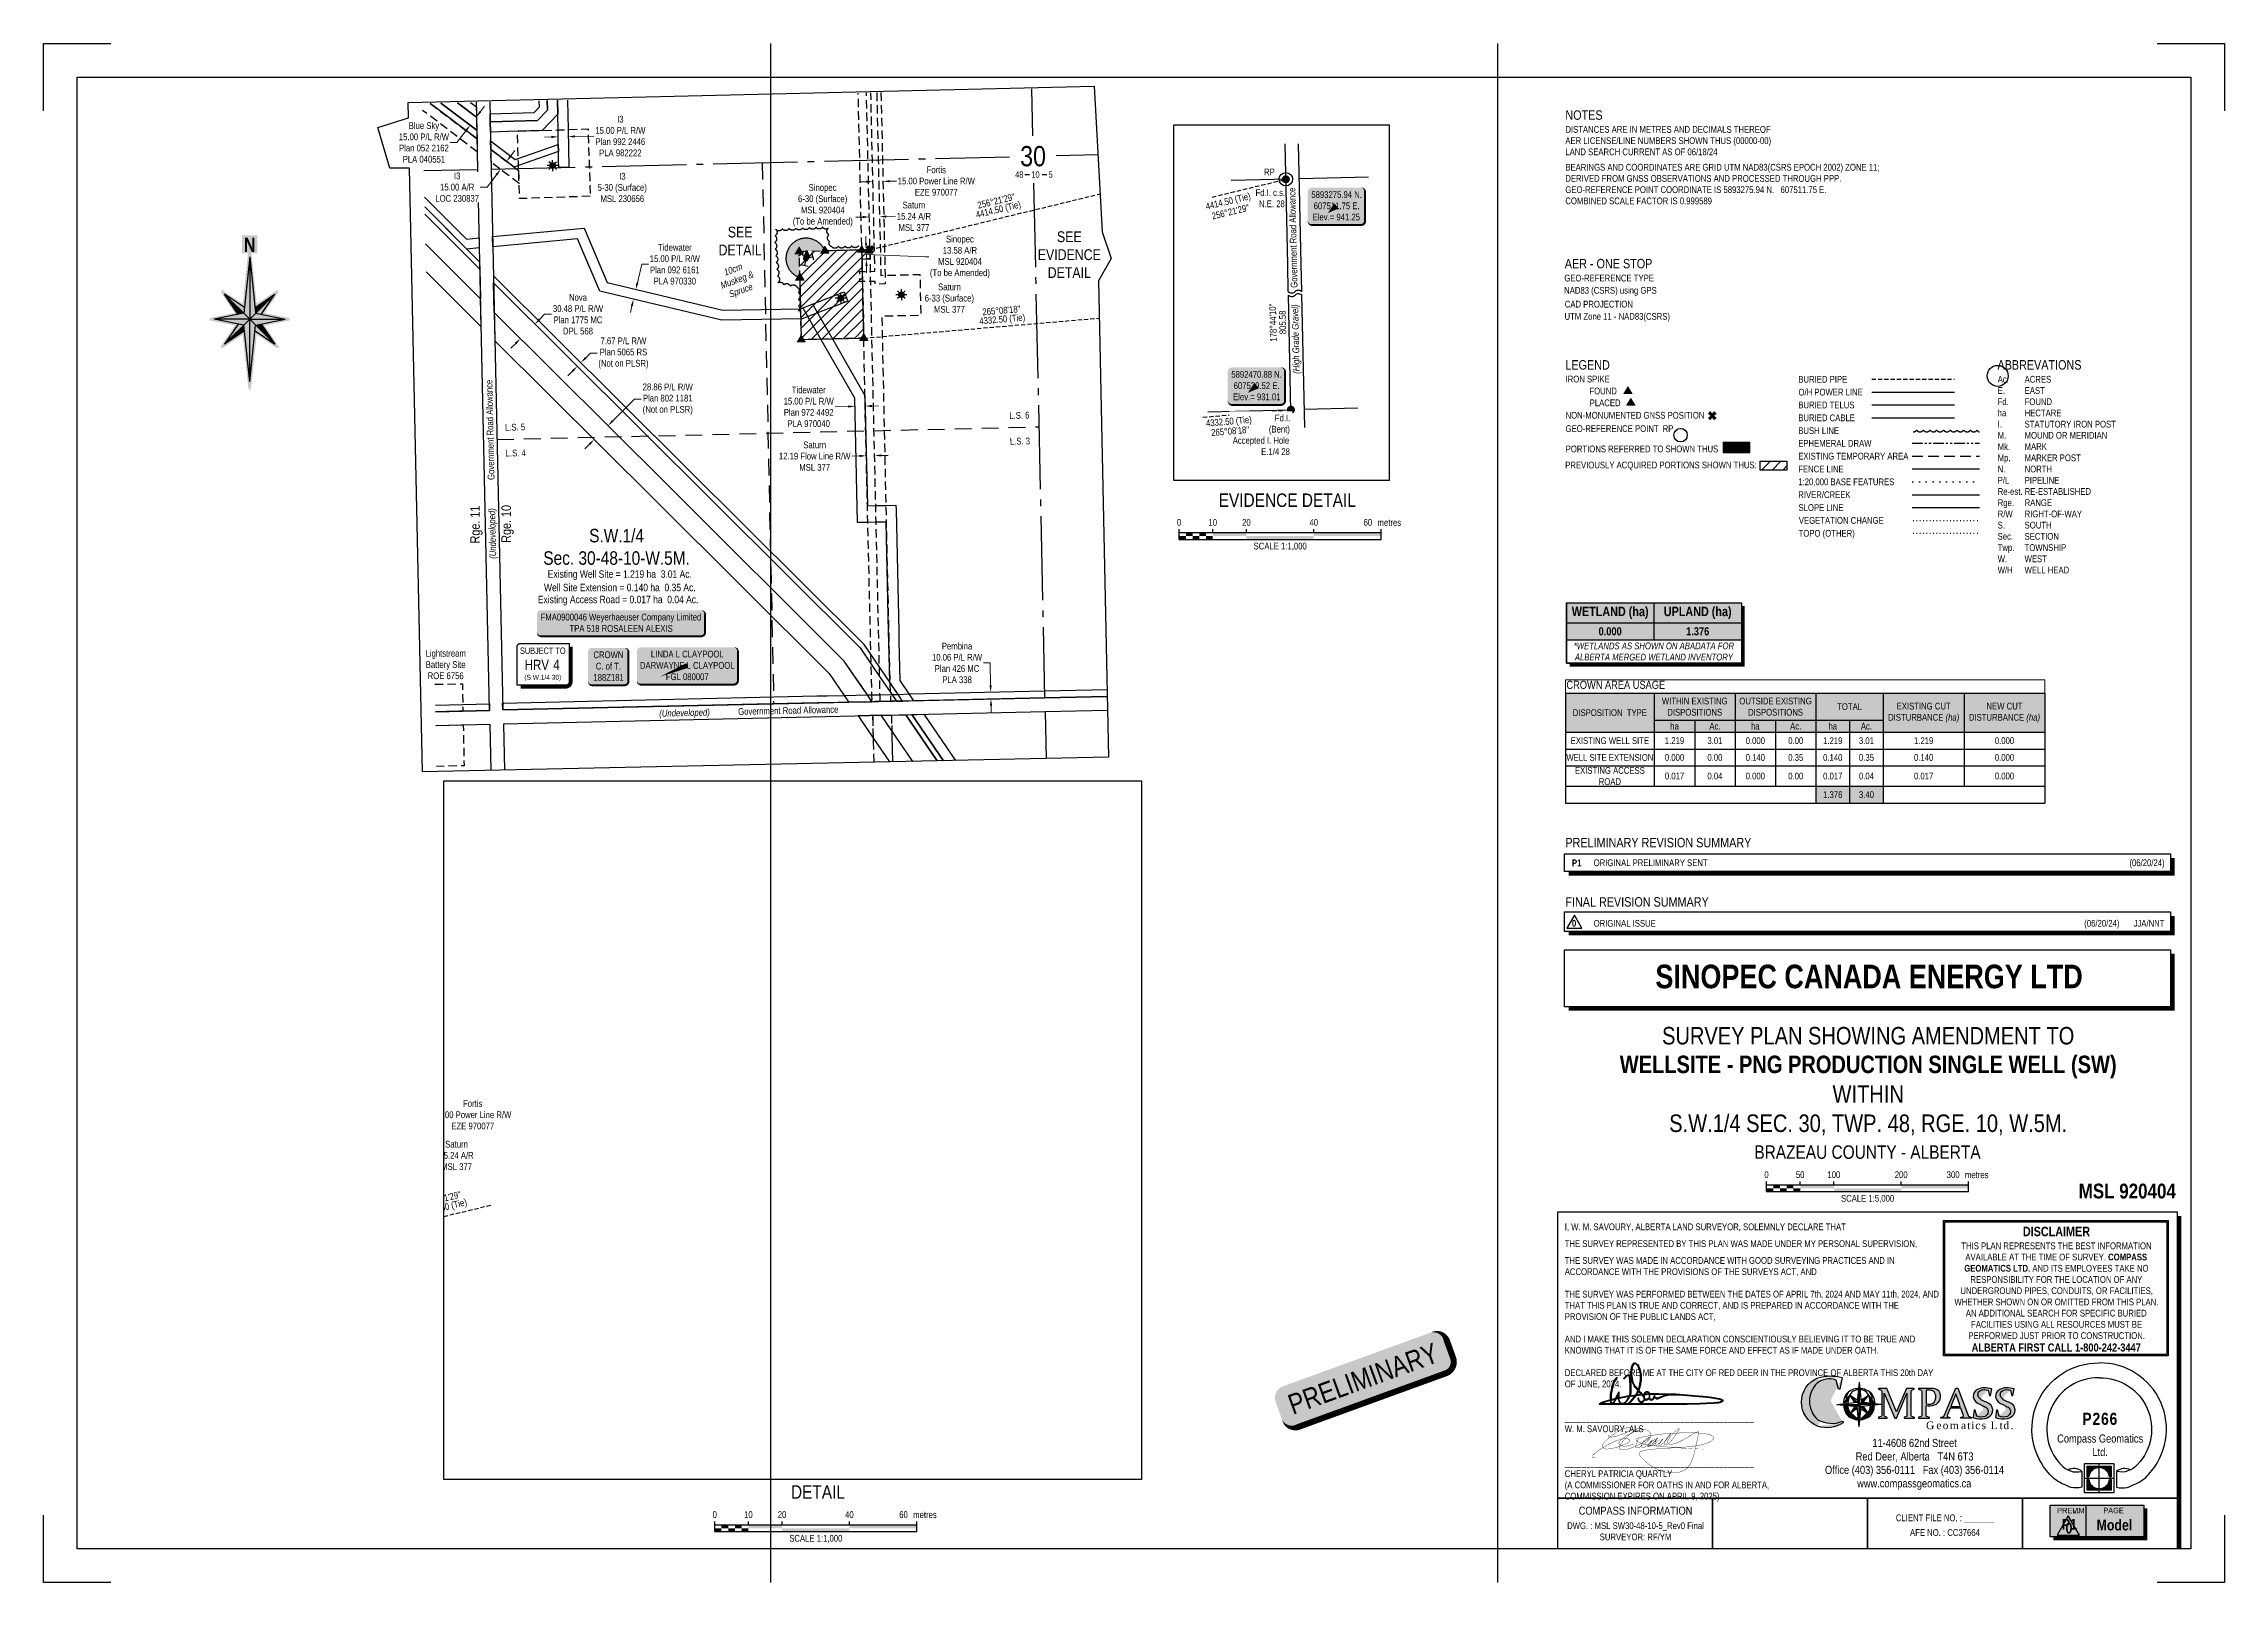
# Paper-space layout '1 of 1' of a CAD drawing. Extents: x 540 to 3779, y 56 to 2342.
# The model-space entities are those that its viewports show. They can reach past a viewport. Long polylines and large blocks are cut down to what shows.
import ezdxf
from ezdxf.enums import TextEntityAlignment as Align

# ---------------------------------------------------------------- set-up
doc = ezdxf.new("R2010")
doc.units = 0
doc.header["$LTSCALE"] = 5
doc.header["$PDSIZE"] = 5
for name, pattern in [('0', [1, 1, 0]), ('foc-ACCESSROAD', [3.75, 2.5, -1.25]), ('foc-FLOWLINE', [3.75, 2.5, -1.25]), ('foc-LSD', [8, 5, -3]), ('foc-QUARTERLINE', [33, 25, -3, 2, -3]), ('foc-TIELINE', [1.875, 1.25, -0.625]), ('foc-TOPO', [1, 0.2, -0.8]), ('foc-TOPO-ephemeral', [6.25, 3.125, -0.625, 0.625, -0.625, 0.625, -0.625]), ('foc-TRAV', [1.875, 1.25, -0.625]), ('foc-WHEELTRACKS', [2, 0.4, -1.6]), ('HIDDEN2', [4.7625, 3.175, -1.5875]), ('UG_PIPE', [1.875, 1.25, -0.625])]:
    doc.linetypes.add(name, pattern=pattern)
doc.layers.get('Defpoints').update_dxf_attribs({"color": 9})
for name, color, linetype in [('10', 1, 'Continuous'), ('35', 37, 'Continuous'), ('9', 3, 'Continuous'), ('AS-CABLE', 224, 'foc-CABLE'), ('AS-FENCE', 48, 'foc-FENCE'), ('AS-OWNER', 7, 'Continuous'), ('AS-PIPE-UG', 44, 'UG_PIPE'), ('AS-POWER', 104, 'foc-POWER'), ('AS-SYMBOL', 7, 'Continuous'), ('AS-TELEPHONE', 224, 'foc-TEL'), ('AS-UNDERLAY-H', 141, 'Continuous'), ('C-AR', 13, 'foc-ACCESSROAD'), ('C-SYMBOL', 7, 'Continuous'), ('C-WS', 13, 'foc-ACCESSROAD'), ('C-WS-S', 13, 'Continuous'), ('CG-LOGO', 7, 'Continuous'), ('CG-NORTH', 7, 'Continuous'), ('CG-NOTES', 7, 'Continuous'), ('CG-PRELIM', 7, 'Continuous'), ('CG-REVISION', 7, 'Continuous'), ('CG-SIGNATURES', 7, 'Continuous'), ('CTW', 7, 'Continuous'), ('D-TXT', 6, 'Continuous'), ('DETAIL-T', 7, 'Continuous'), ('F-AR', 190, 'foc-ACCESSROAD'), ('F-EZE', 190, 'foc-FLOWLINE'), ('F-RW', 190, 'Continuous'), ('F-WS', 190, 'foc-ACCESSROAD'), ('F-WS-S', 190, 'Continuous'), ('L-2', 7, 'Continuous'), ('L-3', 7, 'Continuous'), ('L-AREAREQUIRED', 7, 'Continuous'), ('L-AREAWORK', 5, 'Continuous'), ('L-BD', 7, 'Continuous'), ('L-DETAIL-T', 3, 'Continuous'), ('L-MON', 1, 'Continuous'), ('L-ROAD-T', 7, 'Continuous'), ('L-SEC', 7, 'Continuous'), ('L-SECLBL', 7, 'Continuous'), ('L-SECQ', 8, 'foc-QUARTERLINE'), ('L-SECTION-LSD', 7, 'foc-LSD'), ('L-TIE', 7, 'foc-TIELINE'), ('P-PROPOSED', 10, 'Continuous'), ('P-PROPOSED-EXISTING-H', 59, 'Continuous'), ('P-PROPOSED-H', 21, 'Continuous'), ('P-TRAV', 4, 'foc-TRAV'), ('T-080', 7, 'Continuous'), ('T-BUSH', 110, '0'), ('T-BUSH-T', 110, 'Continuous'), ('T-DRAW', 143, 'foc-TOPO-ephemeral'), ('T-EXISTING TFA', 220, 'HIDDEN2'), ('T-GENERAL', 48, 'foc-TOPO'), ('T-SLOPE', 48, 'Continuous'), ('T-VEGETATION-CHANGE', 104, 'foc-TOPO'), ('T-WATER', 160, 'Continuous'), ('T-WATER-P3', 160, 'foc-WHEELTRACKS')]:
    doc.layers.add(name, color=color, linetype=linetype)
for name, color, linetype, lineweight in [('C-AR-T', 13, 'Continuous', 9), ('C-WS-T', 13, 'Continuous', 9), ('F-AR-T', 190, 'Continuous', 9), ('F-EZE-T', 190, 'Continuous', 9), ('F-FLOWLINE-T', 190, 'Continuous', 9), ('F-RW-T', 190, 'Continuous', 9), ('F-WS-T', 190, 'Continuous', 9), ('T-TEXT', 48, 'Continuous', 18)]:
    doc.layers.add(name, color=color, linetype=linetype, lineweight=lineweight)
doc.layers.add('DISCLAIMER', color=7, linetype='Continuous', plot=False)
doc.styles.add('0', font='')
doc.styles.add('100L', font='', dxfattribs={"height": 11})
doc.styles.add('175L', font='', dxfattribs={"height": 20})
doc.styles.add('240', font='', dxfattribs={"height": 30})
doc.styles.add('80', font='', dxfattribs={"height": 10})
doc.styles.add('80CG', font='', dxfattribs={"height": 10})
doc.styles.add('80L', font='', dxfattribs={"height": 10})
doc.styles.add('80LS', font='', dxfattribs={"height": 10})
doc.styles.add('BOLD', font='')
doc.styles.add('foc-LtypeFont', font='', dxfattribs={"height": 7.35})
doc.styles.add('HRV', font='', dxfattribs={"height": 3})
doc.styles.add('SIMPLEX', font='')
doc.styles.get('0').set_extended_font_data('Arial Narrow')
doc.styles.get('100L').set_extended_font_data('Arial Narrow')
doc.styles.get('175L').set_extended_font_data('Arial Narrow')
doc.styles.get('240').set_extended_font_data('Arial Narrow')
doc.styles.get('80').set_extended_font_data('Arial Narrow')
doc.styles.get('80CG').set_extended_font_data('Arial Narrow')
doc.styles.get('80L').set_extended_font_data('Arial Narrow')
doc.styles.get('80LS').set_extended_font_data('Arial Narrow', italic=True)
doc.styles.get('BOLD').set_extended_font_data('Arial Narrow', bold=True)
doc.styles.get('foc-LtypeFont').set_extended_font_data('Arial Narrow')
doc.styles.get('HRV').set_extended_font_data('Arial Narrow')
doc.styles.get('SIMPLEX').set_extended_font_data('Arial Narrow')
doc.linetypes.add('foc-CABLE', pattern='A,2,-1,["C",foc-LtypeFont,S=0.2,R=0,X=-0.625,Y=-0.75],-1.24,8', length=12.24)
doc.linetypes.add('foc-FENCE', pattern='A,10,-1,["X",foc-LtypeFont,S=0.2,R=0,X=-0.625,Y=-0.75],-1.24', length=12.24)
doc.linetypes.add('foc-POWER', pattern='A,6,-1,["P",foc-LtypeFont,S=0.2,R=0,X=-0.625,Y=-0.75],-1.24,4', length=12.24)
doc.linetypes.add('foc-TEL', pattern='A,2,-1,["T",foc-LtypeFont,S=0.2,R=0,X=-0.425,Y=-0.75],-1.24,8', length=12.24)
doc.dimstyles.new('Compass 5 000', dxfattribs={"dimscale": 5, "dimtxt": 9, "dimasz": 2, "dimexe": 0.2, "dimexo": 0.0625, "dimgap": 0.5, "dimtad": 0, "dimtih": 1, "dimtoh": 1, "dimzin": 0, "dimdsep": 46, "dimtxsty": '80CG', "dimcen": 0.1, "dimse1": 1, "dimse2": 1, "dimclrd": 256, "dimclrt": 256, "dimaunit": 1, "dimadec": 4, "dimazin": 0, "dimtfac": 0.06, "dimtofl": 0, "dimtmove": 0, "dimatfit": 1, "dimfxl": 0.2, "dimtolj": 1, "dimtzin": 0, "dimlwd": -1, "dimarcsym": 0})

psp = doc.layouts.new('1 of 1')

# ---------------------------------------------------------------- texts
at = {"color": 92, "insert": (2944.4, 1775.1), "char_height": 10, "width": 15.502, "attachment_point": 1, "style": '80'}
psp.add_mtext('RP', dxfattribs=at)
at = {"layer": 'CG-NOTES'}
for s, style, p in [('IRON SPIKE', '80L', (2800.3, 1838.7)), ('BURIED PIPE', '80L', (3146, 1838.4)), ('           FOUND                                                       ', '80L', (2800.7, 1821)), ('O/H POWER LINE', '80L', (3146.2, 1819.3)), ('           PLACED                                                       ', '80L', (2801.1, 1803.4)), ('BURIED TELUS', '80L', (3146, 1800.2)), ('BURIED CABLE', '80L', (3146, 1781.1)), ('GEO-REFERENCE POINT', '80L', (2800.3, 1765.1)), ('BUSH LINE', '80L', (3145.9, 1762.2)), ('EPHEMERAL DRAW', '80L', (3145.8, 1743.3)), ('PREVIOUSLY ACQUIRED PORTIONS SHOWN THUS:', '80', (2799.7, 1711)), ('PORTIONS REFERRED TO SHOWN THUS', '80L', (2800.5, 1734.9)), ('EXISTING TEMPORARY AREA', '80L', (3145.8, 1724.2)), ('FENCE LINE', '80L', (3145.8, 1705.1)), ('1:20,000 BASE FEATURES', '80L', (3145.9, 1686)), ('SLOPE LINE', '80L', (3146.2, 1647.8)), ('RIVER/CREEK', '80L', (3145.9, 1666.9)), ('VEGETATION CHANGE', '80L', (3146.7, 1628.7)), ('TOPO (OTHER)', '80L', (3146.4, 1609.6))]:
    psp.add_text(s, height=10, dxfattribs=dict(at, style=style)).set_placement(p)
for s, width, insert, char_height, attachment_point, style in [('{\\H1.5556x;\\C14;NOTES\\H0.67859x;\\C256;\\P\\H1.0526x;DISTANCES ARE IN METRES AND DECIMALS THEREOF\\P\\H0.99996x;AER LICENSE/LINE NUMBERS SHOWN THUS (00000-00)\\H1.39329x; \\H0.71772x;\\P\\H0.99997x;LAND SEARCH CURRENT AS OF 06/18/24\\H1.26218x; }', 646.183, (2800, 2242.9), 9, 1, '80L'), ('CLIENT FILE NO. : _______', 218.764, (3363.7, 150.5), 10, 5, '80'), ('AFE NO. : CC37664', 219.583, (3363.7, 130.1), 10, 5, '80')]:
    psp.add_mtext_dynamic_manual_height_columns(s, width=width, gutter_width=45, heights=[0], dxfattribs=dict(at, insert=insert, char_height=char_height, attachment_point=attachment_point, style=style))
at = {"layer": 'CG-NOTES', "color": 14, "char_height": 14, "width": 65.203, "attachment_point": 1, "style": '80L'}
for s, insert in [('LEGEND', (2800, 1871.8)), ('ABBREVATIONS', (3441.7, 1871.8))]:
    psp.add_mtext(s, dxfattribs=dict(at, insert=insert))
at = {"layer": 'CG-NOTES'}
note = psp.add_mtext_static_columns([''] * 3, width=290.031, gutter_width=0, height=0, dxfattribs=dict(at, insert=(3442, 1848.4), char_height=10, attachment_point=1, style='80L'))
for column, words in zip([note] + note.columns.linked_columns, ['Ac.^IACRES\\PE.^IEAST\\PFd.^IFOUND\\Pha ^IHECTARE\\PI.^ISTATUTORY IRON POST\\PM.^IMOUND OR MERIDIAN\\PMk.^IMARK\\PMp.^IMARKER POST\\PN.^INORTH\\PP/L^IPIPELINE\\PRe-est.^IRE-ESTABLISHED\\PRge.^IRANGE\\PR/W^IRIGHT-OF-WAY\\PS.^ISOUTH\\PSec.^ISECTION\\PTwp.^ITOWNSHIP\\PW.^IWEST\\PW/H^IWELL HEAD', '', '']):
    column.text = words
at = {"layer": 'CG-NOTES', "linetype": 'Continuous'}
for s, width, insert, char_height, attachment_point, style in [('\\pi125.30681;{\\fArial Narrow|b1|i0|c0|p34;SINOPEC CANADA ENERGY LTD}', 881.879, (2808.4, 973.7), 35, 1, '80CG'), ('SURVEY PLAN SHOWING AMENDMENT TO\\P\\PWITHIN\\PS.W.1/4 SEC. 30, TWP. 48, RGE. 10, W.5M.', 934.935, (3249.7, 881.2), 26, 2, '240')]:
    psp.add_mtext_dynamic_manual_height_columns(s, width=width, gutter_width=45, heights=[0], dxfattribs=dict(at, insert=insert, char_height=char_height, attachment_point=attachment_point, style=style))
at = {"layer": 'CG-NOTES', "color": 3, "insert": (3706.6, 626.1), "char_height": 22, "attachment_point": 9, "style": '80L'}
psp.add_mtext_dynamic_manual_height_columns('{\\fArial Narrow|b1|i0|c0|p34;MSL 920404}', width=188.306, gutter_width=50, heights=[0], dxfattribs=at)
at = {"layer": 'CG-NOTES'}
for s, insert, char_height, width, attachment_point, style in [('I, W. M. SAVOURY, ALBERTA LAND SURVEYOR, SOLEMNLY DECLARE THAT\\P{\\H0.5x; \\P}THE SURVEY REPRESENTED BY THIS PLAN WAS MADE UNDER MY PERSONAL SUPERVISION,\\P{\\H0.5x; \\P}THE SURVEY WAS MADE IN ACCORDANCE WITH GOOD SURVEYING PRACTICES AND IN ACCORDANCE WITH THE PROVISIONS OF THE SURVEYS ACT, AND\\P{\\H0.5x; }\\PTHE SURVEY WAS PERFORMED BETWEEN THE DATES OF APRIL 7th, 2024 AND MAY 11th, 2024, AND THAT THIS PLAN IS TRUE AND CORRECT, AND IS PREPARED IN ACCORDANCE WITH THE PROVISION OF THE PUBLIC LANDS ACT,\\P{\\H0.5x; }\\PAND I MAKE THIS SOLEMN DECLARATION CONSCIENTIOUSLY BELIEVING IT TO BE TRUE AND\\PKNOWING THAT IT IS OF THE SAME FORCE AND EFFECT AS IF MADE UNDER OATH.\\P{\\H0.5x; }\\PDECLARED BEFORE ME AT THE CITY OF RED DEER IN THE PROVINCE OF ALBERTA THIS 20th DAY OF JUNE, 2024.\\P\\P\\P____________________________________________\\PW. M. SAVOURY, ALS\\P\\P\\P____________________________________________\\PCHERYL PATRICIA QUARTLY\\P(A COMMISSIONER FOR OATHS IN AND FOR ALBERTA,\\PCOMMISSION EXPIRES ON APRIL 9, 2025)', (2799.1, 589.3), 10, 557.17, 1, '80CG'), ('\\pi78.4083;11-4608 62nd Street\\P\\pi53.67978;Red Deer, Alberta   T4N 6T3\\P\\pi8.01675;Office (403) 356-0111   Fax (403) 356-0114\\P\\pi55.81621;www.compassgeomatics.ca', (3177.5, 269.2), 12, 280.615, 1, '80'), ('{\\H1.5x;\\C14;COMPASS INFORMATION}\\P{\\H0.25x; \\P\\H5x;DWG. : MSL SW30-48-10-5_Rev0 Final\\PSURVEYOR: RF/YM}', (2904.2, 168.6), 8, 218.975, 2, '80')]:
    psp.add_mtext(s, dxfattribs=dict(at, insert=insert, char_height=char_height, width=width, attachment_point=attachment_point, style=style))
at = {"layer": 'DETAIL-T', "color": 3, "char_height": 20, "style": '80CG'}
for s, insert, width, attachment_point in [('EVIDENCE DETAIL', (2387, 1663.6), 202.838, 5), ('\\pi127.71629;DETAIL', (1522.3, 200.4), 333.059, 1)]:
    psp.add_mtext(s, dxfattribs=dict(at, insert=insert, width=width, attachment_point=attachment_point))
at = {"layer": 'L-3', "insert": (2800, 2163.4), "char_height": 10, "width": 485.385, "attachment_point": 1, "style": '80L'}
psp.add_mtext('BEARINGS AND COORDINATES ARE GRID UTM NAD83(CSRS EPOCH 2002) ZONE 11;\\PDERIVED FROM GNSS OBSERVATIONS AND PROCESSED THROUGH PPP.{\\H1.44438x; }\\PGEO-REFERENCE POINT COORDINATE IS 5893275.94 N.   607511.75 E.{\\H1.29625x; }\\PCOMBINED SCALE FACTOR IS 0.999589{\\H1.34563x; }', dxfattribs=at)

msp = doc.modelspace()

# ---------------------------------------------------------------- texts
at = {"layer": 'C-SYMBOL', "color": 3, "insert": (602847.23, 5891820.482), "char_height": 19.99178, "width": 215.89564, "attachment_point": 2, "style": '175L'}
msp.add_mtext('S.W.1/4 \\PSec. 30-48-10-W.5M.', dxfattribs=at)
at = {"layer": 'C-WS-T', "insert": (603108.461, 5892332.575), "char_height": 9.99589, "attachment_point": 1, "style": '80L'}
msp.add_mtext_dynamic_manual_height_columns('\\pi23.88056;Sinopec\\P\\pi8.21511;6-30 (Surface)\\P\\pi12.49711;MSL 920404\\P\\pi0.39431;(To be Amended)', width=88.51516, gutter_width=49.979, heights=[0], dxfattribs=at)
at = {"layer": 'D-TXT', "color": 3, "char_height": 13.9942, "attachment_point": 1, "rotation": 90, "style": '80L'}
for s, width, insert in [('Rge. 11', 53.31998, (602630.018, 5891798.868)), ('Rge. 10', 55.49643, (602676.228, 5891799.84))]:
    msp.add_mtext_dynamic_manual_height_columns(s, width=width, gutter_width=47.48, heights=[0], dxfattribs=dict(at, insert=insert))
at = {"layer": 'DETAIL-T', "color": 3, "insert": (603030.712, 5892248.071), "char_height": 15.9934, "width": 63.60996, "attachment_point": 5, "style": '80CG'}
msp.add_mtext('SEE\\PDETAIL', dxfattribs=at)
at = {"layer": 'F-WS-T', "char_height": 9.99589, "attachment_point": 1, "style": '80L'}
for s, width, insert in [('\\pi32.33888;I3\\P\\pi0.2784;5-30 (Surface)\\P\\pi4.52631;MSL 230656', 72.59401, (602818.7, 5892349.337)), ('\\pi20.08948;Saturn\\P\\pi0.25453;6-33 (Surface)\\P\\pi14.079;MSL 377', 72.59401, (603304.559, 5892184.934)), ('\\pi0.45909;Lightstream\\P\\pi0.67046;Battery Site\\P\\pi3.57513;ROE 6756', 59.1957, (602563.086, 5891640.593))]:
    msp.add_mtext_dynamic_manual_height_columns(s, width=width, gutter_width=49.979, heights=[0], dxfattribs=dict(at, insert=insert))
at = {"layer": 'L-AREAREQUIRED', "color": 5, "style": '100L'}
for s, p in [('Existing Well Site = 1.219 ha  3.01 Ac.', (602852.02, 5891744.588)), ('Existing Access Road = 0.017 ha  0.04 Ac.', (602849.481, 5891706.775))]:
    msp.add_text(s, height=10.99548, dxfattribs=at).set_placement(p, align=Align.BOTTOM_CENTER)
at = {"layer": 'L-AREAWORK', "color": 5, "style": '100L'}
msp.add_text('Well Site Extension = 0.140 ha  0.35 Ac.', height=10.99548, dxfattribs=at).set_placement((602852.02, 5891724.597), align=Align.BOTTOM_CENTER)
at = {"layer": 'L-BD', "style": '80L'}
for s, height, rotation, p in [('4414.50 (Tie)', 9.99589, 13.6081, (603754.082, 5892373.609)), ("256°21'29''", 9.99589, 13.6081, (603757.389, 5892358.974)), ('4414.50 (Tie)', 9.99589, 13.6081, (603414.306, 5892293.817)), ("256°21'29''", 9.99589, 13.6081, (603410.954, 5892307.661)), ('4414.50 (Tie)', 9.99589, 13.6081, (605090.938, 5892289.288)), ("256°21'29''", 9.99589, 13.6081, (605087.587, 5892303.132)), ("178°44'10''", 9.99589, 91.2639, (603820.518, 5892194.419)), ('805.58', 9.9959, 91.2639, (603834.759, 5892194.733)), ('4332.50 (Tie)', 9.99589, 4.858, (603419.959, 5892130.851)), ("265°08'18''", 9.99589, 4.858, (603418.753, 5892145.044)), ('4332.50 (Tie)', 9.99589, 4.858, (603754.933, 5892046.456)), ("265°08'18''", 9.99589, 4.858, (603756.96, 5892033.184))]:
    msp.add_text(s, height=height, rotation=rotation, dxfattribs=at).set_placement(p, align=Align.MIDDLE)
at = {"layer": 'L-DETAIL-T', "insert": (603519.511, 5892227.853), "char_height": 16, "width": 92.85304, "attachment_point": 5, "style": '80CG'}
msp.add_mtext('SEE EVIDENCE DETAIL', dxfattribs=at)
at = {"layer": 'L-ROAD-T', "style": '80L'}
for height, rotation, p in [(9.99187, 91.265197, (603850.312, 5892320.493)), (9.99589, 91.228746, (602659.324, 5891967.603)), (9.99589, 1.283393, (603102.188, 5891550.703))]:
    msp.add_text('Government Road Allowance', height=height, rotation=rotation, dxfattribs=at).set_placement(p, align=Align.MIDDLE_CENTER)
at = {"layer": 'T-BUSH-T', "insert": (603018.587, 5892210.829), "char_height": 9.9906, "width": 50.81616, "attachment_point": 2, "rotation": 20, "style": '80LS'}
msp.add_mtext('10cm Muskeg & Spruce', dxfattribs=at)
at = {"layer": 'T-TEXT', "style": '80LS'}
for s, height, rotation, p in [('(High Grade Gravel)', 9.99187, 91.265197, (603854.062, 5892169.78)), ('(Undeveloped)', 9.99589, 91.228746, (602662.629, 5891813.514)), ('(Undeveloped)', 9.99589, 1.283393, (602948.102, 5891547.251))]:
    msp.add_text(s, height=height, rotation=rotation, dxfattribs=at).set_placement(p, align=Align.MIDDLE_CENTER)

# ---------------------------------------------------------------- blocks, each defined once
blk = doc.blocks.new('NORTH')
h = blk.add_hatch(color=141)
h.dxf.hatch_style = 1
edge = h.paths.add_edge_path()
edge.add_line((-2.5, 97.8), (-11.3, 97.8))
edge.add_line((-11.3, 97.8), (-11.3, 124.5))
edge.add_line((-11.3, 124.5), (11.4, 124.5))
edge.add_line((11.4, 124.5), (11.4, 97.8))
edge.add_line((11.4, 97.8), (2.5, 97.8))
edge.add_line((2.5, 97.8), (10.4, 22.8))
edge.add_line((10.4, 22.8), (39.9, 42.7))
edge.add_arc((41, 41), 2, -34, 124, ccw=False)
edge.add_line((42.7, 39.9), (22, 9.2))
edge.add_line((22, 9.2), (58.3, 2))
edge.add_arc((57.9, 0), 2, -78.6499, 78.6499, ccw=False)
edge.add_line((58.3, -2), (22, -9.2))
edge.add_line((22, -9.2), (42.7, -39.9))
edge.add_arc((41, -41), 2, -124, 34, ccw=False)
edge.add_line((39.9, -42.7), (10.4, -22.8))
edge.add_line((10.4, -22.8), (2, -102.6))
edge.add_arc((0, -102.4), 2, 186, 354, ccw=False)
edge.add_line((-2, -102.6), (-10.4, -22.8))
edge.add_line((-10.4, -22.8), (-39.9, -42.7))
edge.add_arc((-41, -41), 2, 146, 304, ccw=False)
edge.add_line((-42.7, -39.9), (-22, -9.2))
edge.add_line((-22, -9.2), (-58.3, -2))
edge.add_arc((-57.9, 0), 2, 101.3501, 258.6499, ccw=False)
edge.add_line((-58.3, 2), (-22, 9.2))
edge.add_line((-22, 9.2), (-42.7, 39.9))
edge.add_arc((-41, 41), 2, 56, 214, ccw=False)
edge.add_line((-39.9, 42.7), (-10.4, 22.8))
edge.add_line((-10.4, 22.8), (-2.5, 97.8))
at = {"linetype": 'Continuous'}
for points in [[(0, 92.8), (-8.8, 8.8), (0, 0)], [(-37.3, 37.3), (-17, 7.2), (-8.8, 8.8)], [(37.3, 37.3), (7.9, 17.5), (8.8, 8.8)], [(0, 0), (-52.8, 0), (-8.8, -8.8)], [(8.8, 8.8), (0, 0), (52.8, 0)], [(8.8, -8.8), (0, 0), (0, -92.8)], [(-7.9, -17.5), (-8.8, -8.8), (-37.3, -37.3)], [(17, -7.2), (8.8, -8.8), (37.3, -37.3)]]:
    blk.add_hatch(color=14, dxfattribs=at).paths.add_polyline_path(points)
at = {"color": 14, "linetype": 'Continuous'}
for p, q in [((0, 92.8), (-8.8, 8.8)), ((0, 92.8), (0, 0)), ((0, 92.8), (8.8, 8.8)), ((0, 0), (-37.3, 37.3)), ((-17, 7.2), (-37.3, 37.3)), ((-7.9, 17.5), (-37.3, 37.3)), ((0, 0), (37.3, 37.3)), ((7.9, 17.5), (37.3, 37.3)), ((17, 7.2), (37.3, 37.3)), ((-8.8, 8.8), (-52.8, 0)), ((0, 0), (-52.8, 0)), ((0, 0), (-37.3, -37.3)), ((0, 0), (37.3, -37.3)), ((0, -92.8), (0, 0)), ((0, 0), (52.8, 0)), ((8.8, 8.8), (52.8, 0)), ((-8.8, -8.8), (-52.8, 0)), ((-17, -7.2), (-37.3, -37.3)), ((-7.9, -17.5), (-37.3, -37.3)), ((0, -92.8), (-8.8, -8.8)), ((0, -92.8), (8.8, -8.8)), ((7.9, -17.5), (37.3, -37.3)), ((8.8, -8.8), (52.8, 0)), ((16.9, -7), (17, -7.2)), ((17, -7.2), (37.3, -37.3))]:
    blk.add_line(p, q, dxfattribs=at)
at = {"color": 14, "style": 'BOLD'}
blk.add_text('N', height=21.1, dxfattribs=at).set_placement((0, 110.6), align=Align.MIDDLE_CENTER)
blk = doc.blocks.new('*U207')
for p, q in [((-3138.5, 2186), (-3138.5, 2186)), ((100, 2186), (100, 2186)), ((-3138.5, -100), (-3138.5, -100)), ((100, -100), (100, -100))]:
    blk.add_line(p, q)
at = {"color": 2}
for p, q in [((-3088.5, -50), (-3088.5, 2136)), ((-3088.5, 2136), (50, 2136)), ((50, 2136), (50, -50)), ((50, -50), (-3088.5, -50))]:
    blk.add_line(p, q, dxfattribs=at)
at = {"layer": 'Defpoints', "ltscale": 5}
for p, q in [((-3138.5, 2186), (-3038.5, 2186)), ((-3138.5, 2086), (-3138.5, 2186)), ((-979.5, 2186), (-979.5, -100)), ((0, 2186), (100, 2186)), ((100, 2186), (100, 2086)), ((-3138.5, -100), (-3138.5, 0)), ((100, 0), (100, -100)), ((-3038.5, -100), (-3138.5, -100)), ((100, -100), (0, -100))]:
    blk.add_line(p, q, dxfattribs=at)
blk.add_lwpolyline([(-2059, 2186), (-2059, -100)], dxfattribs=at)
blk = doc.blocks.new('*U429')
h = blk.add_hatch(color=50)
edge = h.paths.add_edge_path()
edge.add_line((-39, -11.5), (39, -11.5))
edge.add_arc((39, -5.5), 6, 270, 360)
edge.add_line((45, -5.5), (45, 4))
edge.add_arc((39, 4), 6, 0, 90)
edge.add_line((39, 10), (-39, 10))
edge.add_arc((-39, 4), 6, 90, 180)
edge.add_line((-45, 4), (-45, -5.5))
edge.add_arc((-39, -5.5), 6, 180, 270)
at = {"flags": 128}
blk.add_lwpolyline([(-39, -11.5, 3, 3, 0), (39, -11.5, 3, 3, 0.414214), (45, -5.5, 3, 3, 0), (45, 4, 3, 0, 0.414214), (39, 10, 0, 0, 0), (-39, 10, 0, 0, 0.414214), (-45, 4, 0, 0, 0), (-45, -5.5, 0, 3, 0.414214)], format="xyseb", close=True, dxfattribs=at)
at = {"style": '80'}
blk.add_attdef('ENTER_TEXT_001', (-26.8, -4.9), '', height=10, dxfattribs=at)
blk = doc.blocks.new('*U180')
at = {"layer": 'CG-NOTES'}
for p, q in [((899.9, -22.4), (899.9, -84.6)), ((899.9, -84.6), (0, -84.6))]:
    blk.add_line(p, q, dxfattribs=at)
at = {"layer": 'CG-NOTES', "color": 5, "flags": 128}
blk.add_lwpolyline([(899.9, -84.6), (0, -84.6), (0, -22.4), (0, 0), (899.9, 0), (899.9, -22.4)], close=True, dxfattribs=at)
at = {"layer": 'CG-NOTES', "const_width": 6, "flags": 128}
blk.add_lwpolyline([(902.9, -6), (902.9, -87.6), (6, -87.6)], dxfattribs=at)
blk = doc.blocks.new('*U92')
at = {"layer": 'CG-NOTES'}
for p, q in [((899.9, -28.9), (0, -28.9)), ((899.9, -22.4), (899.9, -28.9))]:
    blk.add_line(p, q, dxfattribs=at)
at = {"layer": 'CG-NOTES', "color": 5, "flags": 128}
blk.add_lwpolyline([(899.9, -28.9), (0, -28.9), (0, -22.4), (0, 0), (899.9, 0), (899.9, -22.4)], close=True, dxfattribs=at)
at = {"layer": 'CG-NOTES', "const_width": 6, "flags": 128}
blk.add_lwpolyline([(902.9, -6), (902.9, -31.9), (6, -31.9)], dxfattribs=at)
blk = doc.blocks.new('*U198')
at = {"layer": 'CG-NOTES', "flags": 128}
blk.add_lwpolyline([(14.8, -1.3), (3.7, -20.5), (25.8, -20.5)], close=True, dxfattribs=at)
at = {"layer": 'CG-NOTES'}
blk.add_blockref('*U92', (0, 3.5), dxfattribs=at)
at = {"layer": 'CG-NOTES', "color": 14, "style": 'BOLD'}
blk.add_text('0', height=10, dxfattribs=at).set_placement((11.1, -18.3))
at = {"layer": 'CG-NOTES', "insert": (1.3, 25.5), "char_height": 14, "attachment_point": 1, "style": '80L'}
blk.add_mtext_dynamic_manual_height_columns('{\\C14;FINAL REVISION SUMMARY}', width=212.976, gutter_width=45, heights=[0], dxfattribs=at)
at = {"layer": 'CG-NOTES', "char_height": 10, "width": 110.834, "attachment_point": 3, "style": '80'}
for s, insert in [('(06/20/24)', (824.1, -8.3)), ('JJA/NNT', (891, -8.3))]:
    blk.add_mtext(s, dxfattribs=dict(at, insert=insert))
at = {"layer": 'CG-NOTES', "style": '80'}
blk.add_attdef('SUMMARY', (43.3, -18.3), '', height=10, dxfattribs=at)
blk = doc.blocks.new('*U91')
at = {"layer": 'CG-NOTES'}
for p, q in [((899.9, -26.1), (0, -26.1)), ((899.9, -22.4), (899.9, -26.1))]:
    blk.add_line(p, q, dxfattribs=at)
at = {"layer": 'CG-NOTES', "color": 5, "flags": 128}
blk.add_lwpolyline([(899.9, -26.1), (0, -26.1), (0, -22.4), (0, 0), (899.9, 0), (899.9, -22.4)], close=True, dxfattribs=at)
at = {"layer": 'CG-NOTES', "const_width": 6, "flags": 128}
blk.add_lwpolyline([(902.9, -6), (902.9, -29.1), (6, -29.1)], dxfattribs=at)
blk = doc.blocks.new('*U313')
at = {"layer": 'CG-PRELIM'}
blk.add_blockref('*U91', (0, 0), dxfattribs=at)
at = {"layer": 'CG-PRELIM', "color": 14, "style": 'BOLD'}
blk.add_text('P1', height=10, dxfattribs=at).set_placement((11.1, -18.3))
at = {"layer": 'CG-PRELIM', "insert": (1.3, 23.8), "char_height": 14, "attachment_point": 1, "style": '80L'}
blk.add_mtext_dynamic_manual_height_columns('{\\C14;PRELIMINARY REVISION SUMMARY}', width=276.234, gutter_width=45, heights=[0], dxfattribs=at)
at = {"layer": 'CG-PRELIM', "style": '80'}
blk.add_attdef('SUMMARY1', (43.3, -18.3), '', height=10, dxfattribs=at)
blk.add_attdef('P1DATE', text='', height=10, dxfattribs=at).set_placement((891.2, -18.3), align=Align.RIGHT)
blk = doc.blocks.new('rev')
at = {"layer": 'AS-UNDERLAY-H'}
h = blk.add_hatch(color=256, dxfattribs=at)
h.dxf.hatch_style = 1
h.paths.add_polyline_path([(-71.5, -23.2), (-71.5, 24.2), (67.8, 24.2), (67.8, -23.2)])
blk.add_line((-18.5, 24.2), (-18.5, -23.2))
at = {"color": 5, "flags": 128}
blk.add_lwpolyline([(-44.4, 8.2), (-60.9, -20.4), (-27.8, -20.4)], close=True, dxfattribs=at)
at = {"layer": 'CG-NOTES', "flags": 128}
blk.add_lwpolyline([(-71.5, -23.2), (-71.5, 24.2), (67.8, 24.2), (67.8, -23.2)], close=True, dxfattribs=at)
at = {"layer": 'CG-NOTES', "const_width": 5, "flags": 128}
blk.add_lwpolyline([(70.3, 19.2), (70.3, -25.7), (-66.5, -25.7)], dxfattribs=at)
at = {"attachment_point": 1}
for s, width, insert, char_height, style in [('\\pi4.196;REV.', 28.288, (-57.7, 20.1), 8, '80L'), ('\\pi3.52796;PAGE', 31.329, (4, 20.2), 8, '80L'), ('\\pi5.34615;{\\fArial Narrow|b1|i0|c0|p34;\\C14;0}', 19.216, (-53.9, -2), 16, '80')]:
    blk.add_mtext_dynamic_manual_height_columns(s, width=width, gutter_width=45, heights=[0], dxfattribs=dict(at, insert=insert, char_height=char_height, style=style))
at = {"layer": 'CG-NOTES', "linetype": 'Continuous', "insert": (24.1, -5.5), "char_height": 16, "attachment_point": 5, "style": '80CG'}
blk.add_mtext('{\\fArial Narrow|b1|i0|c0|p34;\\C14;Model}', dxfattribs=at)
blk = doc.blocks.new('STRIA')
blk.add_hatch(color=255).paths.add_polyline_path([(-0.04, 1.52), (-1.47, -0.87), (1.39, -0.87)])
blk = doc.blocks.new('STRIAA')
blk.add_blockref('STRIA', (0, 0))
blk = doc.blocks.new('STRIB')
at = {"color": 1}
blk.add_solid([(-1.12, -0.67), (-0.04, 1.13), (1.04, -0.67)], dxfattribs=at)
blk = doc.blocks.new('STRIBB')
blk.add_blockref('STRIB', (0, 0))
blk = doc.blocks.new('STRICC')
for name in ['STRIAA', 'STRIBB']:
    blk.add_blockref(name, (0, 0))
blk = doc.blocks.new('fdspike')
blk.add_blockref('STRICC', (0, 0))
blk = doc.blocks.new('disclaimer')
at = {"layer": 'CG-NOTES'}
for points in [[(-166.1, 97.3), (167.4, 97.3), (167.4, -104), (-166.1, -104)], [(-164.1, 95.3), (165.4, 95.3), (165.4, -102), (-164.1, -102)]]:
    blk.add_lwpolyline(points, close=True, dxfattribs=at)
at = {"layer": 'CG-NOTES', "insert": (-156.7, 87.9), "char_height": 9, "attachment_point": 1, "style": '80L'}
blk.add_mtext_dynamic_manual_height_columns('\\pi108.31718;{\\fArial Narrow|b1|i0|c0|p34;\\H1.5556x;\\C14;DISCLAIMER\\fArial Narrow|b0|i0|c0|p34;\\H0.35715x;\\C256; \\P\\pi16.90247;\\H2x;\\C0;THIS PLAN REPRESENTS THE BEST INFORMATION \\P\\pi22.90549;AVAILABLE AT THE TIME OF SURVEY. \\fArial Narrow|b1|i0|c0|p34;COMPASS \\P\\pi21.24443;GEOMATICS LTD.\\fArial Narrow|b0|i0|c0|p34; AND ITS EMPLOYEES TAKE NO \\P\\pi30.43315;RESPONSIBILITY FOR THE LOCATION OF ANY \\P\\pi15.63706;UNDERGROUND PIPES, CONDUITS, OR FACILITIES, \\P\\pi6.68029;WHETHER SHOWN ON OR OMITTED FROM THIS PLAN. \\P\\pi23.60471;AN ADDITIONAL SEARCH FOR SPECIFIC BURIED \\P\\pi31.37794;FACILITIES USING ALL RESOURCES MUST BE \\P\\pi27.41117;PERFORMED JUST PRIOR TO CONSTRUCTION.\\fBook Antiqua|b0|i0|c0|p18;\\H0.50001x;\\P\\pi32.23564;\\fArial Narrow|b1|i0|c0|p34;\\H2.4x;ALBERTA FIRST CALL 1-800-242-3447}', width=315.162, gutter_width=45, heights=[0], dxfattribs=at)
blk = doc.blocks.new('PRELIM_PAGE')
h = blk.add_hatch(color=141)
h.dxf.hatch_style = 1
h.paths.add_polyline_path([(-71.5, -23.2), (-71.5, 24.2), (67.8, 24.2), (67.8, -23.2)])
blk.add_line((-18.5, 24.2), (-18.5, -23.2))
at = {"layer": 'CG-NOTES', "flags": 128}
blk.add_lwpolyline([(-71.5, -23.2), (-71.5, 24.2), (67.8, 24.2), (67.8, -23.2)], close=True, dxfattribs=at)
at = {"layer": 'CG-NOTES', "const_width": 5, "flags": 128}
blk.add_lwpolyline([(70.3, 19.2), (70.3, -25.7), (-66.5, -25.7)], dxfattribs=at)
at = {"attachment_point": 1}
for s, width, insert, char_height, style in [('\\pi-2.21873;PRELIM', 28.288, (-58.8, 20.1), 8, '80L'), ('\\pi11.72429;{\\fArial Narrow|b1|i0|c0|p34;\\C14;P1}', 41.555, (-65.7, 3.6), 16, '80'), ('\\pi3.52796;PAGE', 31.329, (4, 20.2), 8, '80L')]:
    blk.add_mtext_dynamic_manual_height_columns(s, width=width, gutter_width=45, heights=[0], dxfattribs=dict(at, insert=insert, char_height=char_height, style=style))
at = {"layer": 'CG-NOTES', "linetype": 'Continuous', "insert": (24.1, -5.5), "char_height": 16, "attachment_point": 5, "style": '80CG'}
blk.add_mtext('{\\fArial Narrow|b1|i0|c0|p34;\\C14;Model}', dxfattribs=at)
blk = doc.blocks.new('STAMP')
at = {"linetype": 'Continuous'}
h = blk.add_hatch(color=256, dxfattribs=at)
h.dxf.hatch_style = 1
h.paths.add_polyline_path([(-3.5, -57.3), (-3.5, -55.2), (-19.4, -55.2), (-19.4, -70.8), (-17, -70.8, -0.341095)])
h.paths.add_polyline_path([(14.1, -70.8), (16.5, -70.8), (16.5, -55.2), (0.5, -55.2), (0.5, -57.3, -0.341095)])
h.paths.add_polyline_path([(0.5, -88.4), (0.5, -90.4), (16.5, -90.4), (16.5, -74.8), (14.1, -74.8, -0.341095)])
h.paths.add_polyline_path([(-17, -74.8), (-19.4, -74.8), (-19.4, -90.4), (-3.5, -90.4), (-3.5, -88.4, -0.341095)])
for p, q in [((-3.5, -57.3), (-3.5, -55.2)), ((-1.5, -94.4), (-1.5, -51.2)), ((0.5, -57.3), (0.5, -55.2)), ((-23.4, -72.8), (20.5, -72.8)), ((-19.4, -70.8), (-17, -70.8)), ((-19.4, -74.8), (-17, -74.8)), ((-3.5, -90.4), (-3.5, -88.4)), ((0.5, -90.4), (0.5, -88.4)), ((14.1, -70.8), (16.5, -70.8)), ((14.1, -74.8), (16.5, -74.8))]:
    blk.add_line(p, q, dxfattribs=at)
at = {"linetype": 'Continuous', "flags": 128}
for points in [[(-1.5, 76.4, 0.665153), (-58.4, -52.5, 0.284669), (-27.2, -62.8), (-27.2, -86.2, -0.121434), (-43, -86.6, -0.034119), (-55.1, -81.5, -0.115846), (-74.8, -67.2, -0.661414), (-1.5, 98.4, 0.661414)], [(-1.5, 76.4, -0.665153), (55.5, -52.5, -0.284669), (24.2, -62.8), (24.2, -86.2, 0.121434), (40.1, -86.6, 0.034119), (52.2, -81.5, 0.115846), (71.9, -67.2, 0.661414), (-1.5, 98.4, -0.661414)]]:
    blk.add_lwpolyline(points, format="xyb", dxfattribs=at)
at = {"linetype": 'Continuous'}
blk.add_lwpolyline([(20.5, -94.4), (-23.4, -94.4), (-23.4, -51.2), (20.5, -51.2)], close=True, dxfattribs=at)
for points in [[(-19.4, -70.8), (-19.4, -55.2), (-3.5, -55.2)], [(0.5, -55.2), (16.5, -55.2), (16.5, -70.8)], [(-3.5, -90.4), (-19.4, -90.4), (-19.4, -74.8)], [(16.5, -74.8), (16.5, -90.4), (0.5, -90.4)]]:
    blk.add_lwpolyline(points, dxfattribs=at)
for centre, radius, start, end in [((-38.8, -76.5), 18, 49.7767, 119.1818), ((-1.5, -72.8), 15.7, 97.3315, 172.6685), ((-1.5, -72.8), 15.7, 7.3315, 82.6685), ((35.9, -76.5), 18, 60.8182, 130.2233), ((-1.5, -72.8), 15.7, 187.3315, 262.6685), ((-1.5, -72.8), 15.7, 277.3315, 352.6685)]:
    blk.add_arc(centre, radius, start, end, dxfattribs=at)
at = {"linetype": 'Continuous', "attachment_point": 5, "style": '80CG'}
for s, width, insert, char_height in [('{\\fArial Narrow|b1|i0|c0|p34;\\T1.1;P266}', 51.54, (0, 15.2), 18), ('Compass Geomatics\\PLtd.', 127.184, (0, -24), 12)]:
    blk.add_mtext_dynamic_manual_height_columns(s, width=width, gutter_width=45, heights=[0], dxfattribs=dict(at, insert=insert, char_height=char_height))
blk = doc.blocks.new('c_logo')
h = blk.add_hatch(color=256)
edge = h.paths.add_edge_path()
edge.add_arc((-141.8, -18.9), 63, 74.1661, 107.5113, ccw=False)
edge.add_line((-124.6, 41.7), (-127.8, 24.4))
edge.add_line((-127.8, 24.4), (-129.9, 24.3))
edge.add_line((-129.9, 24.3), (-133.7, 38))
edge.add_arc((-143.5, 10.5), 29.1, 70.3832, 129.1598)
edge.add_arc((-136.2, 6.6), 36.9, 134.0613, 228.3206)
edge.add_arc((-139.8, 16.8), 43.2, 241.0325, 291.7344)
edge.add_line((-123.8, -23.3), (-123.3, -25.7))
edge.add_arc((-147.3, 10.4), 43.4, 251.5179, 303.5841, ccw=False)
edge.add_arc((-146.1, 5.2), 38.8, 112.1026, 247.4698, ccw=False)
at = {"linetype": 'Continuous'}
for points in [[(-99.4, 34.7), (-102.5, 4.9), (-99.4, 1.7)], [(-99.4, 1.7), (-132.4, 1.7), (-102.5, -1.4)], [(-112.7, 15), (-105.6, 4.5), (-102.5, 4.9)], [(-96.3, 4.9), (-99.4, 1.7), (-66.4, 1.7)], [(-96.3, -1.4), (-99.4, 1.7), (-99.4, -31.3)], [(-86.1, 15), (-96.6, 7.9), (-96.3, 4.9)], [(-102.2, -4.5), (-102.5, -1.4), (-112.7, -11.6)], [(-93.2, -1.1), (-96.3, -1.4), (-86.1, -11.6)]]:
    blk.add_hatch(color=14, dxfattribs=at).paths.add_polyline_path(points)
h = blk.add_hatch(color=256)
edge = h.paths.add_edge_path()
edge.add_arc((-89, 1.8), 33.4, 166.6682, 175.6601, ccw=False)
edge.add_arc((-102.3, 5.6), 19.6, 121.6531, 168.6953, ccw=False)
edge.add_arc((-99.6, 0.9), 25, 95.0736, 121.1383, ccw=False)
edge.add_line((-101.8, 25.8), (-102.1, 23.3))
edge.add_arc((-99.9, 6.4), 17.1, 97.444, 127.0912)
edge.add_arc((-98.7, 8.4), 16.4, 134.7148, 171.0442)
edge.add_arc((-73.8, 3.2), 41.8, 169.3159, 177.5034)
edge.add_line((-115.5, 5), (-122.3, 4.3))
h = blk.add_hatch(color=256)
edge = h.paths.add_edge_path()
edge.add_arc((-99.1, 0.9), 25, 58.8617, 85.0803, ccw=False)
edge.add_arc((-96.4, 5.6), 19.6, 11.3047, 58.3469, ccw=False)
edge.add_arc((-109.7, 1.8), 33.4, 4.3278, 13.3318, ccw=False)
edge.add_line((-76.4, 4.3), (-83.2, 5))
edge.add_arc((-124.9, 3.2), 41.8, 2.487, 10.6841)
edge.add_arc((-100.1, 8.4), 16.4, 8.9558, 45.2852)
edge.add_arc((-98.8, 6.4), 17.1, 52.9088, 82.7833)
edge.add_line((-96.7, 23.3), (-97, 25.8))
h = blk.add_hatch(color=256)
edge = h.paths.add_edge_path()
edge.add_line((-48.6, 2.5), (-58.3, 25.6))
edge.add_line((-58.3, 25.6), (-70.6, 25.6))
edge.add_line((-70.6, 25.6), (-70.6, 24.2))
edge.add_line((-70.6, 24.2), (-66.8, 23))
edge.add_arc((-67.2, 21.6), 1.5, 0, 72.6157, ccw=False)
edge.add_line((-65.7, 21.6), (-65.7, 2.5))
edge.add_line((-65.7, 2.5), (-65.7, -14.9))
edge.add_arc((-67.2, -14.9), 1.5, -73.424, 0, ccw=False)
edge.add_line((-66.8, -16.3), (-70.5, -17.4))
edge.add_line((-70.5, -17.4), (-70.5, -18.9))
edge.add_line((-70.5, -18.9), (-57.6, -18.9))
edge.add_line((-57.6, -18.9), (-57.6, -17.5))
edge.add_line((-57.6, -17.5), (-61.1, -16.4))
edge.add_arc((-60.6, -15), 1.5, 180, 252.4646, ccw=False)
edge.add_line((-62.1, -15), (-62.1, 2.5))
edge.add_line((-62.1, 2.5), (-62.1, 18.4))
edge.add_line((-62.1, 18.4), (-46.4, -18.9))
edge.add_line((-46.4, -18.9), (-44.1, -18.9))
edge.add_line((-44.1, -18.9), (-35, 2.5))
edge.add_line((-35, 2.5), (-28.3, 18.3))
edge.add_line((-28.3, 18.3), (-28.3, 2.5))
edge.add_line((-28.3, 2.5), (-28.3, -15))
edge.add_arc((-29.8, -15), 1.5, -73.424, 0, ccw=False)
edge.add_line((-29.4, -16.4), (-32.7, -17.4))
edge.add_line((-32.7, -17.4), (-32.7, -18.9))
edge.add_line((-32.7, -18.9), (-17.3, -18.9))
edge.add_line((-17.3, -18.9), (-17.3, -17.5))
edge.add_line((-17.3, -17.5), (-21, -16.3))
edge.add_arc((-20.5, -14.9), 1.5, 180, 252.4646, ccw=False)
edge.add_line((-22, -14.9), (-22, 2.5))
edge.add_line((-22, 2.5), (-22, 21.7))
edge.add_arc((-20.5, 21.7), 1.5, 107.3843, 180, ccw=False)
edge.add_line((-21, 23.1), (-17.4, 24.2))
edge.add_line((-17.4, 24.2), (-17.4, 25.6))
edge.add_line((-17.4, 25.6), (-29.1, 25.6))
edge.add_line((-29.1, 25.6), (-38.8, 2.5))
edge.add_line((-38.8, 2.5), (-43.7, -9.1))
edge.add_line((-43.7, -9.1), (-48.6, 2.5))
h = blk.add_hatch(color=256)
h.paths.add_polyline_path([(7.6, 25.6), (-11.1, 25.6), (-11.1, 24.2), (-7.3, 23, -0.326805), (-6.3, 21.6), (-6.3, -14.9, -0.331803), (-7.4, -16.3), (-11.1, -17.4), (-11.1, -18.9), (5.3, -18.9), (5.3, -17.5), (1, -16.2, -0.327162), (0, -14.7), (0, 0, 0.135693), (12.6, 1, 0.518306), (18.8, 21.8, 0.201798)])
h.paths.add_polyline_path([(0, 22.9, -0.05909), (7.3, 22.8, -0.236459), (13.3, 18.7, -0.297964), (11.9, 5.1, -0.269959), (0.5, 2.5, -0.011455), (0, 2.6)], flags=16)
h = blk.add_hatch(color=256)
h.paths.add_polyline_path([(47.4, 26.1), (44.1, 25.8), (34.4, 2.5), (27.1, -15, -0.225541), (25.7, -16.2), (21.8, -17.4), (21.8, -18.9), (34.7, -18.9), (35.3, -18.9), (35.3, -17.5), (32.4, -16.6, -0.43446), (31.4, -14.6), (35.8, -3.6), (51.8, -3.6), (55.7, -14.5, -0.430441), (54.7, -16.5), (51.5, -17.4), (51.5, -18.9), (67.8, -18.9), (67.8, -17.5), (63.9, -16.3, -0.232291), (62.4, -14.9), (56.1, 2.5)])
h.paths.add_polyline_path([(44.1, 17.7), (49.6, 2.5), (50.9, -1.1), (36.8, -1.1), (38.2, 2.5)], flags=16)
h = blk.add_hatch(color=256)
edge = h.paths.add_edge_path()
edge.add_arc((103.3, 50.8), 54.1, 243.1997, 248.1345)
edge.add_arc((69.9, -30.2), 33.5, 55.7647, 66.7239, ccw=False)
edge.add_arc((84.5, -9), 7.7, -65.6478, 57.1428, ccw=False)
edge.add_arc((81.8, 0.7), 17.7, 248.3428, 289.4425, ccw=False)
edge.add_line((75.3, -15.8), (73.1, -6.7))
edge.add_line((73.1, -6.7), (71.7, -6.9))
edge.add_line((71.7, -6.9), (70.1, -17.8))
edge.add_arc((81.2, 14.2), 33.9, 250.8905, 281.4155)
edge.add_arc((84.6, -3.1), 16.2, 281.7683, 321.9948)
edge.add_arc((87.3, -7), 11.8, 328.8789, 398.35)
edge.add_arc((79.7, -17.6), 24.7, 46.7096, 54.4302)
edge.add_arc((79.7, -17.6), 24.7, 54.4302, 70.3091)
edge.add_arc((139.4, 119.6), 125, 243.6166, 245.7228, ccw=False)
edge.add_arc((89.5, 20.6), 14.2, 223.2297, 246.3738, ccw=False)
edge.add_arc((84.7, 16.1), 7.62, 121.2723, 223.353, ccw=False)
edge.add_arc((86.6, 7.5), 16.2, 69.6826, 111.1397, ccw=False)
edge.add_line((92.2, 22.7), (94.3, 14.7))
edge.add_line((94.3, 14.7), (95.6, 14.9))
edge.add_line((95.6, 14.9), (97.6, 24.9))
edge.add_arc((87.2, -14.4), 40.7, 75.2956, 91.6843)
edge.add_arc((86, 5.6), 20.7, 89.7518, 117.221)
edge.add_arc((80.5, 14.4), 10.4, 112.8657, 186.9967)
edge.add_arc((81.9, 14.2), 11.8, 185.0082, 240.0685)
edge.add_arc((103.3, 50.8), 54.1, 239.829, 243.1997)
h = blk.add_hatch(color=256)
edge = h.paths.add_edge_path()
edge.add_arc((136.5, 50.8), 54.1, 243.1997, 248.1345)
edge.add_arc((103.1, -30.2), 33.5, 55.7647, 66.7239, ccw=False)
edge.add_arc((117.7, -9), 7.7, -65.6478, 57.1428, ccw=False)
edge.add_arc((115, 0.7), 17.7, 248.3428, 289.4425, ccw=False)
edge.add_line((108.5, -15.8), (106.3, -6.7))
edge.add_line((106.3, -6.7), (104.8, -6.9))
edge.add_line((104.8, -6.9), (103.3, -17.8))
edge.add_arc((114.4, 14.2), 33.9, 250.8905, 281.4155)
edge.add_arc((117.8, -3.1), 16.2, 281.7683, 321.9948)
edge.add_arc((120.5, -7), 11.8, 328.8789, 398.35)
edge.add_arc((112.8, -17.6), 24.7, 46.7096, 54.4302)
edge.add_arc((112.8, -17.6), 24.7, 54.4302, 70.3091)
edge.add_arc((172.5, 119.6), 125, 243.6166, 245.7228, ccw=False)
edge.add_arc((122.7, 20.6), 14.2, 223.2297, 246.3738, ccw=False)
edge.add_arc((117.9, 16.1), 7.62, 121.2723, 223.353, ccw=False)
edge.add_arc((119.8, 7.5), 16.2, 69.6826, 111.1397, ccw=False)
edge.add_line((125.4, 22.7), (127.5, 14.7))
edge.add_line((127.5, 14.7), (128.8, 14.9))
edge.add_line((128.8, 14.9), (130.8, 24.9))
edge.add_arc((120.4, -14.4), 40.7, 75.2956, 91.6843)
edge.add_arc((119.2, 5.6), 20.7, 89.7518, 117.221)
edge.add_arc((113.7, 14.4), 10.4, 112.8657, 186.9967)
edge.add_arc((115.1, 14.2), 11.8, 185.0082, 240.0685)
edge.add_arc((136.5, 50.8), 54.1, 239.829, 243.1997)
h = blk.add_hatch(color=256)
edge = h.paths.add_edge_path()
edge.add_arc((-89, 3), 33.4, 186.7164, 193.3318)
edge.add_arc((-102.3, -0.8), 19.6, 191.3047, 238.3469)
edge.add_arc((-99.6, 3.9), 25, 238.8617, 264.5936)
edge.add_line((-102, -21), (-102.2, -18.5))
edge.add_arc((-99.9, -1.6), 17.1, 232.9088, 262.0641, ccw=False)
edge.add_arc((-98.7, -3.6), 16.4, 188.9558, 225.2852, ccw=False)
edge.add_arc((-73.8, 1.6), 41.8, 184.3813, 190.6841, ccw=False)
edge.add_line((-115.5, -1.6), (-122.2, -0.9))
h = blk.add_hatch(color=256)
edge = h.paths.add_edge_path()
edge.add_arc((-124.9, 1.6), 41.8, 349.3159, 355.6284, ccw=False)
edge.add_arc((-100.1, -3.6), 16.4, 314.7148, 351.0442, ccw=False)
edge.add_arc((-98.8, -1.6), 17.1, 277.7082, 307.0912, ccw=False)
edge.add_line((-96.5, -18.5), (-96.8, -21))
edge.add_arc((-99.1, 3.9), 25, 275.2524, 301.1383)
edge.add_arc((-96.4, -0.8), 19.6, 301.6531, 348.6953)
edge.add_arc((-109.7, 3), 33.4, 346.6682, 353.2958)
edge.add_line((-76.6, -0.9), (-83.3, -1.6))
at = {"color": 14, "linetype": 'Continuous'}
for p, q in [((-99.4, 34.7), (-102.5, 4.9)), ((-99.4, 34.7), (-99.4, 1.7)), ((-99.4, 34.7), (-96.3, 4.9)), ((-132.4, 1.7), (-102.5, 4.9)), ((-132.4, 1.7), (-102.5, -1.4)), ((-132.4, 1.7), (-99.4, 1.7)), ((-99.4, 1.7), (-112.7, 15)), ((-105.6, 4.5), (-112.7, 15)), ((-102.2, 7.9), (-112.7, 15)), ((-99.4, 1.7), (-112.7, -11.6)), ((-99.4, 1.7), (-86.1, 15)), ((-66.4, 1.7), (-99.4, 1.7)), ((-99.4, 1.7), (-86.1, -11.6)), ((-99.4, -31.3), (-99.4, 1.7)), ((-96.6, 7.9), (-86.1, 15)), ((-66.4, 1.7), (-96.3, 4.9)), ((-66.4, 1.7), (-96.3, -1.4)), ((-93.2, 4.5), (-86.1, 15)), ((-105.6, -1.1), (-112.7, -11.6)), ((-102.2, -4.5), (-112.7, -11.6)), ((-99.4, -31.3), (-102.5, -1.4)), ((-99.4, -31.3), (-96.3, -1.4)), ((-96.6, -4.5), (-86.1, -11.6)), ((-93.2, -1.1), (-86.1, -11.6))]:
    blk.add_line(p, q, dxfattribs=at)
at = {"flags": 128}
for points in [[(-160.8, 41.1, -0.146532), (-124.6, 41.7), (-127.8, 24.4), (-129.9, 24.3), (-133.7, 38, 0.262236), (-161.9, 33.1, 0.436158), (-160.8, -21, 0.22491), (-123.8, -23.3), (-123.3, -25.7, -0.231173), (-161, -30.7, -0.670499)], [(-122.3, 4.3, -0.039254), (-121.5, 9.5, -0.208192), (-112.6, 22.3, -0.114221), (-101.8, 25.8), (-102.1, 23.3, 0.130087), (-110.2, 20, 0.159858), (-114.8, 10.9, 0.03574), (-115.5, 5)], [(-97, 25.8, -0.114902), (-86.2, 22.3, -0.208192), (-77.2, 9.5, -0.039307), (-76.4, 4.3), (-83.2, 5, 0.035782), (-83.9, 10.9, 0.159858), (-88.5, 20, 0.131095), (-96.7, 23.3)], [(-48.6, 2.5), (-58.3, 25.6), (-70.6, 25.6), (-70.6, 24.2), (-66.8, 23, -0.327892), (-65.7, 21.6), (-65.7, 2.5), (-65.7, -14.9, -0.331803), (-66.8, -16.3), (-70.5, -17.4), (-70.5, -18.9), (-57.6, -18.9), (-57.6, -17.5), (-61.1, -16.4, -0.327162), (-62.1, -15), (-62.1, 2.5), (-62.1, 18.4), (-46.4, -18.9), (-44.1, -18.9), (-35, 2.5), (-28.3, 18.3), (-28.3, 2.5), (-28.3, -15, -0.331803), (-29.4, -16.4), (-32.7, -17.4), (-32.7, -18.9), (-17.3, -18.9), (-17.3, -17.5), (-21, -16.3, -0.327162), (-22, -14.9), (-22, 2.5), (-22, 21.7, -0.327892), (-21, 23.1), (-17.4, 24.2), (-17.4, 25.6), (-29.1, 25.6), (-38.8, 2.5), (-43.7, -9.1)], [(78.9, 2.5, 0.021535), (83.1, 0.5, -0.047855), (88.7, -2.5, -0.593701), (87.7, -16, -0.181278), (75.3, -15.8), (73.1, -6.7), (71.7, -6.9), (70.1, -17.8, 0.133984), (87.9, -19, 0.177346), (97.4, -13.1, 0.312763), (96.6, 0.4, 0.0337), (94, 2.5, 0.069396), (88, 5.6, -0.00919), (83.8, 7.6, -0.10133), (79.2, 10.9, -0.477408), (80.8, 22.6, -0.18289), (92.2, 22.7), (94.3, 14.7), (95.6, 14.9), (97.6, 24.9, 0.071631), (86.1, 26.3, 0.120434), (76.5, 24, 0.335231), (70.2, 13.1, 0.244978), (76.1, 4, 0.014709)], [(112.1, 2.5, 0.021535), (116.3, 0.5, -0.047855), (121.9, -2.5, -0.593701), (120.9, -16, -0.181278), (108.5, -15.8), (106.3, -6.7), (104.8, -6.9), (103.3, -17.8, 0.133984), (121.1, -19, 0.177346), (130.6, -13.1, 0.312763), (129.8, 0.4, 0.0337), (127.2, 2.5, 0.069396), (121.2, 5.6, -0.00919), (117, 7.6, -0.10133), (112.4, 10.9, -0.477408), (113.9, 22.6, -0.18289), (125.4, 22.7), (127.5, 14.7), (128.8, 14.9), (130.8, 24.9, 0.071631), (119.2, 26.3, 0.120434), (109.7, 24, 0.335231), (103.4, 13.1, 0.244978), (109.3, 4, 0.014709)], [(-122.2, -0.9, 0.028873), (-121.5, -4.7, 0.208192), (-112.6, -17.5, 0.11275), (-102, -21), (-102.2, -18.5, -0.127905), (-110.2, -15.2, -0.159858), (-114.8, -6.1, -0.027508), (-115.5, -1.6)], [(-83.3, -1.6, -0.02755), (-83.9, -6.1, -0.159858), (-88.5, -15.2, -0.128915), (-96.5, -18.5), (-96.8, -21, 0.113431), (-86.2, -17.5, 0.208192), (-77.2, -4.7, 0.028926), (-76.6, -0.9)]]:
    blk.add_lwpolyline(points, format="xyb", close=True, dxfattribs=at)
for points in [[(-11.1, -18.9), (5.3, -18.9), (5.3, -17.5), (1, -16.2, -0.327162), (0, -14.7), (0, 0, 0.135693), (12.6, 1, 0.518306), (18.8, 21.8, 0.201798), (7.6, 25.6), (-11.1, 25.6), (-11.1, 24.2), (-7.3, 23, -0.326805), (-6.3, 21.6), (-6.3, -14.9, -0.331803), (-7.4, -16.3), (-11.1, -17.4), (-11.1, -18.9), (1.8, -18.9)], [(0.5, 2.5, 0.269959), (11.9, 5.1, 0.297964), (13.3, 18.7, 0.236459), (7.3, 22.8, 0.05909), (0, 22.9), (0, 2.6, 0.011455), (0.5, 2.5, 0.011455)], [(34.7, -18.9), (21.8, -18.9), (21.8, -17.4), (25.7, -16.2, 0.225541), (27.1, -15), (34.4, 2.5), (44.1, 25.8), (47.4, 26.1), (56.1, 2.5), (62.4, -14.9, 0.232291), (63.9, -16.3), (67.8, -17.5), (67.8, -18.9), (51.5, -18.9), (51.5, -17.4), (54.7, -16.5, 0.430441), (55.7, -14.5), (51.8, -3.6), (35.8, -3.6), (31.4, -14.6, 0.43446), (32.4, -16.6), (35.3, -17.5), (35.3, -18.9), (21.8, -18.9)]]:
    blk.add_lwpolyline(points, format="xyb", dxfattribs=at)
blk.add_lwpolyline([(50.9, -1.1), (49.6, 2.5), (44.1, 17.7), (38.2, 2.5), (36.8, -1.1)], close=True, dxfattribs=at)
at = {"insert": (0, -23.7), "char_height": 11.25, "width": 132.416, "attachment_point": 1, "style": '80CG'}
blk.add_mtext('{\\fBook Antiqua|b0|i0|c0|p18;\\T1.25;Geomatics Ltd.}', dxfattribs=at)
blk = doc.blocks.new('*U455')
at = {"color": 0}
for p, q in [((-150, 0), (-150, 15)), ((-150, 10), (150.2, 10)), ((-150, 0), (150.2, 0)), ((-100, 10), (-100, 15)), ((-50, 10), (-50, 15)), ((50, 10), (50, 15)), ((150.2, 0), (150.2, 15))]:
    blk.add_line(p, q, dxfattribs=at)
for points in [[(-150, 5), (-140, 5), (-150, 0), (-140, 0)], [(-140, 10), (-130, 10), (-140, 5), (-130, 5)], [(-130, 5), (-120, 5), (-130, 0), (-120, 0)], [(-120, 10), (-110, 10), (-120, 5), (-110, 5)], [(-110, 5), (-100, 5), (-110, 0), (-100, 0)], [(-100, 10), (-50, 10), (-100, 5), (-50, 5)], [(-50, 5), (50, 5), (-50, 0), (50, 0)], [(50, 10), (150.2, 10), (50, 5), (150.2, 5)]]:
    blk.add_solid(points, dxfattribs=at)
at = {"color": 0, "style": '80'}
blk.add_text('metres', height=10, dxfattribs=at).set_placement((162.2, 20), align=Align.CENTER)
at = {"color": 0, "char_height": 10, "style": '80'}
for s, insert, attachment_point in [('0', (-150, 30.2), 2), ('50', (-100, 30.2), 2), ('100', (-50, 30.2), 2), ('200', (50, 30.2), 2), ('300', (136.7, 30.2), 3), ('SCALE 1:5,000', (0.1, -5), 2)]:
    blk.add_mtext(s, dxfattribs=dict(at, insert=insert, attachment_point=attachment_point))
blk = doc.blocks.new('*U402')
at = {"layer": 'CG-NOTES', "style": '240'}
blk.add_text('BRAZEAU COUNTY - ALBERTA', height=20, dxfattribs=at).set_placement((0, 0), align=Align.MIDDLE_CENTER)
blk = doc.blocks.new('*U399')
at = {"layer": 'CG-NOTES', "style": '80L'}
blk.add_text('CAD PROJECTION', height=10, dxfattribs=at).set_placement((0, 0), align=Align.TOP_LEFT)
blk.add_text('UTM Zone 11 - NAD83(CSRS)', height=10, dxfattribs=at).set_placement((-0.3, -28.2))
blk = doc.blocks.new('*U400')
at = {"layer": 'CG-NOTES', "color": 14, "style": '80L'}
blk.add_text('AER - ONE STOP', height=14, dxfattribs=at).set_placement((0, 0))
at = {"layer": 'CG-NOTES', "style": '80L'}
for s, p in [('GEO-REFERENCE TYPE', (-0.6, -19.5)), ('NAD83 (CSRS) using GPS', (-0.9, -37.7))]:
    blk.add_text(s, height=10, dxfattribs=at).set_placement(p)
blk = doc.blocks.new('*T403')
at = {"layer": 'CG-NOTES', "color": 0, "linetype": 'ByBlock', "lineweight": -2, "transparency": 16777216}
for p, q in [((0, -20), (712, -20)), ((0, -20), (0, -78)), ((132, -20), (132, -78)), ((252, -20), (252, -78)), ((372, -20), (372, -78)), ((472, -20), (472, -78)), ((592, -20), (592, -78)), ((712, -20), (712, -78)), ((132, -60), (472, -60)), ((192, -60), (192, -78)), ((312, -60), (312, -78)), ((422, -60), (422, -78)), ((0, -78), (712, -78))]:
    blk.add_line(p, q, dxfattribs=at)
at = {"layer": 'CG-NOTES', "color": 254, "transparency": 16777216}
for points in [[(0, -20), (0, -78), (132, -20), (132, -78)], [(132, -20), (132, -60), (252, -20), (252, -60)], [(252, -20), (252, -60), (372, -20), (372, -60)], [(372, -20), (372, -60), (472, -20), (472, -60)], [(472, -20), (472, -78), (592, -20), (592, -78)], [(592, -20), (592, -78), (712, -20), (712, -78)], [(132, -60), (132, -78), (192, -60), (192, -78)], [(192, -60), (192, -78), (252, -60), (252, -78)], [(252, -60), (252, -78), (312, -60), (312, -78)], [(312, -60), (312, -78), (372, -60), (372, -78)], [(372, -60), (372, -78), (422, -60), (422, -78)], [(422, -60), (422, -78), (472, -60), (472, -78)]]:
    blk.add_solid(points, dxfattribs=at)
at = {"layer": 'Defpoints', "color": 8, "linetype": 'ByBlock', "lineweight": 0, "transparency": 16777216}
for p, q in [((0, 0), (712, 0)), ((0, 0), (0, -20)), ((712, 0), (712, -20))]:
    blk.add_line(p, q, dxfattribs=at)
at = {"layer": 'CG-NOTES', "color": 14, "transparency": 16777216, "insert": (1.5, -1.5), "char_height": 12, "width": 709, "attachment_point": 1, "style": '80'}
blk.add_mtext('CROWN AREA USAGE', dxfattribs=at)
at = {"layer": 'CG-NOTES', "color": 1, "transparency": 16777216, "char_height": 10, "attachment_point": 5, "style": '80'}
for s, insert, width in [('WITHIN EXISTING DISPOSITIONS', (192, -40), 117), ('OUTSIDE EXISTING DISPOSITIONS', (312, -40), 117), ('DISPOSITION  TYPE', (66, -49), 129), ('ha', (162, -69), 57), ('Ac.', (222, -69), 57), ('ha', (282, -69), 57), ('Ac.', (342, -69), 57), ('ha', (397, -69), 47), ('TOTAL', (422, -40), 97), ('Ac.', (447, -69), 47), ('EXISTING CUT DISTURBANCE {\\fArial Narrow|b0|i1|c0|p34;(ha)}', (532, -49), 117), ('NEW CUT DISTURBANCE {\\fArial Narrow|b0|i1|c0|p34;(ha)}', (652, -49), 117)]:
    blk.add_mtext(s, dxfattribs=dict(at, insert=insert, width=width))
blk = doc.blocks.new('*T404')
at = {"layer": 'CG-NOTES', "color": 0, "lineweight": -2, "transparency": 16777216}
for p, q in [((0, 0), (260, 0)), ((0, 0), (0, -90)), ((130, 0), (130, -55)), ((260, 0), (260, -90)), ((0, -30), (260, -30)), ((0, -55), (260, -55)), ((0, -90), (260, -90))]:
    blk.add_line(p, q, dxfattribs=at)
at = {"layer": 'CG-NOTES', "color": 254, "transparency": 16777216}
for points in [[(0, 0), (0, -30), (130, 0), (130, -30)], [(130, 0), (130, -30), (260, 0), (260, -30)], [(0, -30), (0, -55), (130, -30), (130, -55)], [(130, -30), (130, -55), (260, -30), (260, -55)]]:
    blk.add_solid(points, dxfattribs=at)
at = {"layer": 'CG-NOTES', "color": 154, "transparency": 16777216, "char_height": 14, "width": 125, "attachment_point": 5, "style": '100L'}
for s, insert in [('{\\fArial Narrow|b1|i0|c0|p34;WETLAND (ha)}', (65, -15)), ('{\\fArial Narrow|b1|i0|c0|p34;UPLAND (ha)}', (195, -15))]:
    blk.add_mtext(s, dxfattribs=dict(at, insert=insert))
at = {"layer": 'CG-NOTES', "color": 1, "transparency": 16777216, "attachment_point": 5, "style": '0'}
for s, insert, char_height, width in [('{\\fArial Narrow|b0|i1|c0|p34;\\C256;*WETLANDS AS SHOWN ON ABADATA FOR ALBERTA MERGED WETLAND INVENTORY}', (130, -72.5), 10, 255), ('{\\fArial Narrow|b1|i0|c0|p34;\\C240;0.000}', (65, -42.5), 12, 125), ('{\\fArial Narrow|b1|i0|c0|p34;\\C240;1.376}', (195, -42.5), 12, 125)]:
    blk.add_mtext(s, dxfattribs=dict(at, insert=insert, char_height=char_height, width=width))
blk = doc.blocks.new('shadow')
at = {"layer": 'CG-NOTES'}
for p, q in [((0, 0), (260, 0)), ((0, -22.4), (0, 0)), ((260, 0), (260, -22.4)), ((0, -90), (0, -22.4)), ((260, -22.4), (260, -90)), ((260, -90), (0, -90))]:
    blk.add_line(p, q, dxfattribs=at)
at = {"layer": 'CG-NOTES', "const_width": 5, "flags": 128}
for points in [[(262.5, -22.5), (262.5, -92.5), (5, -92.5)], [(262.5, -22.5), (262.5, -5)]]:
    blk.add_lwpolyline(points, dxfattribs=at)
blk = doc.blocks.new('*U401')
at = {"insert": (0, 0), "char_height": 26, "width": 737.95, "attachment_point": 5, "style": 'BOLD'}
blk.add_mtext('WELLSITE - PNG PRODUCTION SINGLE WELL (SW)', dxfattribs=at)
blk = doc.blocks.new('*U317')
at = {"color": 0}
for p, q in [((-150, 0), (-150, 15)), ((-150, 10), (150.2, 10)), ((-150, 0), (150.2, 0)), ((-100, 10), (-100, 15)), ((-50, 10), (-50, 15)), ((50, 10), (50, 15)), ((150.2, 0), (150.2, 15))]:
    blk.add_line(p, q, dxfattribs=at)
for points in [[(-150, 5), (-140, 5), (-150, 0), (-140, 0)], [(-140, 10), (-130, 10), (-140, 5), (-130, 5)], [(-130, 5), (-120, 5), (-130, 0), (-120, 0)], [(-120, 10), (-110, 10), (-120, 5), (-110, 5)], [(-110, 5), (-100, 5), (-110, 0), (-100, 0)], [(-100, 10), (-50, 10), (-100, 5), (-50, 5)], [(-50, 5), (50, 5), (-50, 0), (50, 0)], [(50, 10), (150.2, 10), (50, 5), (150.2, 5)]]:
    blk.add_solid(points, dxfattribs=at)
at = {"color": 0, "style": '80'}
blk.add_text('metres', height=10, dxfattribs=at).set_placement((162.2, 20), align=Align.CENTER)
at = {"color": 0, "char_height": 10, "style": '80'}
for s, insert, attachment_point in [('0', (-150, 30.2), 2), ('10', (-100, 30.2), 2), ('20', (-50, 30.2), 2), ('40', (50, 30.2), 2), ('60', (136.7, 30.2), 3), ('SCALE 1:1,000', (0.1, -5), 2)]:
    blk.add_mtext(s, dxfattribs=dict(at, insert=insert, attachment_point=attachment_point))
blk = doc.blocks.new('TRIA')
blk.add_hatch(color=255).paths.add_polyline_path([(-0.04, 1.52), (-1.47, -0.87), (1.39, -0.87)])
blk = doc.blocks.new('TRIAA')
blk.add_blockref('TRIA', (0, 0))
blk = doc.blocks.new('TRIB')
at = {"color": 1}
blk.add_lwpolyline([(-1.12, -0.67), (-0.04, 1.13), (1.04, -0.67)], close=True, dxfattribs=at)
blk = doc.blocks.new('TRIBB')
blk.add_blockref('TRIB', (0, 0))
blk = doc.blocks.new('TRICC')
for name in ['TRIAA', 'TRIBB']:
    blk.add_blockref(name, (0, 0))
blk = doc.blocks.new('plspike')
blk.add_blockref('TRICC', (0, 0))
blk = doc.blocks.new('*T477')
at = {"layer": 'CG-NOTES', "color": 0, "linetype": 'ByBlock', "lineweight": -2, "transparency": 16777216}
for p, q in [((0, 0), (712, 0)), ((0, 0), (0, -105.2)), ((132, 0), (132, -80.2)), ((192, 0), (192, -80.2)), ((252, 0), (252, -80.2)), ((312, 0), (312, -80.2)), ((372, 0), (372, -105.2)), ((422, 0), (422, -105.2)), ((472, 0), (472, -105.2)), ((592, 0), (592, -80.2)), ((712, 0), (712, -105.2)), ((0, -25), (712, -25)), ((0, -50), (712, -50)), ((0, -80.2), (712, -80.2)), ((0, -105.2), (712, -105.2))]:
    blk.add_line(p, q, dxfattribs=at)
at = {"layer": 'CG-NOTES', "color": 254, "transparency": 16777216}
for points in [[(372, -80.2), (372, -105.2), (422, -80.2), (422, -105.2)], [(422, -80.2), (422, -105.2), (472, -80.2), (472, -105.2)]]:
    blk.add_solid(points, dxfattribs=at)
at = {"layer": 'CG-NOTES', "transparency": 16777216, "char_height": 10, "width": 129, "attachment_point": 5, "style": '80'}
for s, insert in [('WELL SITE EXTENSION', (66, -37.5)), ('EXISTING WELL SITE', (66, -12.5)), ('EXISTING ACCESS ROAD', (66, -65.1))]:
    blk.add_mtext(s, dxfattribs=dict(at, insert=insert))
at = {"layer": 'CG-NOTES', "color": 0, "transparency": 16777216, "char_height": 10, "attachment_point": 5}
for s, insert, width, style in [('0.000', (162, -37.5), 57, '80L'), ('1.219', (162, -12.5), 57, '80L'), ('3.01', (222, -12.5), 57, '80L'), ('0.00', (222, -37.5), 57, '80L'), ('0.000', (282, -12.5), 57, '80L'), ('0.140', (282, -37.5), 57, '80L'), ('0.00', (342, -12.5), 57, '80L'), ('0.35', (342, -37.5), 57, '80L'), ('0.140', (397, -37.5), 47, '80L'), ('1.219', (397, -12.5), 47, '80L'), ('3.01', (447, -12.5), 47, '80L'), ('0.35', (447, -37.5), 47, '80L'), ('{\\fArial Narrow|b0|i0|c0|p34;0.140}', (532, -37.5), 117, 'BOLD'), ('1.219', (532, -12.5), 117, '80L'), ('0.000', (652, -12.5), 117, '80L'), ('{\\fArial Narrow|b0|i0|c0|p34;0.000}', (652, -37.5), 117, 'BOLD'), ('0.017', (162, -65.1), 57, '80L'), ('0.04', (222, -65.1), 57, '80L'), ('0.000', (282, -65.1), 57, '80L'), ('0.00', (342, -65.1), 57, '80L'), ('0.017', (397, -65.1), 47, '80L'), ('0.04', (447, -65.1), 47, '80L'), ('0.017', (532, -65.1), 117, '80L'), ('0.000', (652, -65.1), 117, '80L'), ('1.376', (397, -92.7), 47, '80L'), ('3.40', (447, -92.7), 47, '80L')]:
    blk.add_mtext(s, dxfattribs=dict(at, insert=insert, width=width, style=style))
blk = doc.blocks.new('TEMP')
h = blk.add_hatch(color=255)
h.dxf.hatch_style = 1
h.paths.add_polyline_path([(0, 0.25), (-0.67, 1.15), (-0.67, 0.67), (-1.15, 0.67), (-0.25, 0), (-1.15, -0.67), (-0.67, -0.67), (-0.67, -1.15), (0, -0.25), (0.67, -1.15), (0.67, -0.67), (1.15, -0.67), (0.25, 0), (1.15, 0.67), (0.67, 0.67), (0.67, 1.15)])
h.paths.add_polyline_path([(0.57, 0.85), (0.57, 0.57), (0.85, 0.57), (0.08, 0), (0.85, -0.57), (0.57, -0.57), (0.57, -0.85), (0, -0.08), (-0.57, -0.85), (-0.57, -0.57), (-0.85, -0.57), (-0.08, 0), (-0.85, 0.57), (-0.57, 0.57), (-0.57, 0.85), (0, 0.08)], flags=16)
h = blk.add_hatch(color=1)
h.dxf.hatch_style = 1
h.paths.add_polyline_path([(0, 0.08), (-0.57, 0.85), (-0.57, 0.57), (-0.85, 0.57), (-0.08, 0), (-0.85, -0.57), (-0.57, -0.57), (-0.57, -0.85), (0, -0.08), (0.57, -0.85), (0.57, -0.57), (0.85, -0.57), (0.08, 0), (0.85, 0.57), (0.57, 0.57), (0.57, 0.85)])
at = {"color": 1}
for p, q in [((-0.08, 0), (0.08, 0)), ((0, 0.08), (0, -0.08))]:
    blk.add_line(p, q, dxfattribs=at)
at = {"color": 255, "flags": 128}
blk.add_lwpolyline([(-0.25, 0), (-1.15, 0.67), (-0.67, 0.67), (-0.67, 1.15), (0, 0.25), (0.67, 1.15), (0.67, 0.67), (1.15, 0.67), (0.25, 0), (1.15, -0.67), (0.67, -0.67), (0.67, -1.15), (0, -0.25), (-0.67, -1.15), (-0.67, -0.67), (-1.15, -0.67)], close=True, dxfattribs=at)
at = {"color": 1, "flags": 128}
blk.add_lwpolyline([(-0.08, 0), (-0.85, 0.57), (-0.57, 0.57), (-0.57, 0.85), (0, 0.08), (0.57, 0.85), (0.57, 0.57), (0.85, 0.57), (0.08, 0), (0.85, -0.57), (0.57, -0.57), (0.57, -0.85), (0, -0.08), (-0.57, -0.85), (-0.57, -0.57), (-0.85, -0.57)], close=True, dxfattribs=at)
blk = doc.blocks.new('*U483')
at = {"layer": 'L-MON', "xscale": 5, "yscale": 5, "zscale": 5}
blk.add_blockref('TEMP', (217.8, 4.3), dxfattribs=at)
at = {"layer": 'T-080', "style": '80'}
blk.add_text('NON-MONUMENTED GNSS POSITION', height=10, dxfattribs=at).set_placement((0, 0))
blk = doc.blocks.new('Wayne Savoury')
h = blk.add_hatch(color=166)
h.dxf.hatch_style = 1
h.paths.add_polyline_path([(-68.1, 7.3), (-70.6, 6.7), (-70.6, 7.6), (-70.6, 11.5), (-70.4, 14), (-70.1, 16.4), (-69.6, 19.1), (-69.2, 21), (-68.5, 23.9), (-67.4, 27.8), (-66.4, 30.8), (-65.9, 32.1), (-65, 33.9), (-62.8, 37.5), (-62.4, 38.2), (-62.1, 38.9), (-62, 39.2), (-61.9, 39.4), (-61.9, 39.5), (-61.9, 39.5), (-61.9, 39.5), (-61.9, 39.6), (-61.9, 39.6), (-61.9, 39.6), (-61.9, 39.6), (-62, 39.7), (-62, 39.7), (-62, 39.7), (-62.1, 39.7), (-62.2, 39.6), (-62.3, 39.6), (-62.7, 39.2), (-63.1, 38.7), (-63.6, 38.1), (-65.8, 34.4), (-66.8, 32.5), (-67.4, 31.1), (-68.4, 28.1), (-69.5, 24.2), (-70.2, 21.2), (-70.6, 19.3), (-71.1, 16.6), (-71.4, 14.1), (-71.6, 11.6), (-71.6, 7.6), (-71.6, 6.5), (-74.4, 5.8), (-78, 4.8), (-81.4, 3.7), (-86.2, 1.6), (-87.2, 1), (-87.6, 0.5), (-87.7, -0.1), (-87.7, -0.5), (-87.4, -0.8), (-86.4, -0.9), (-52.4, -0.5), (7.3, -0.9), (42.4, -0.5), (61.1, -0.2), (70.6, 0.2), (82.1, 0.7), (87.1, 1.2), (88.7, 1.4), (91, 2), (92.5, 2.5), (94, 3.2), (94.9, 3.7), (95.3, 4.2), (95.5, 4.7), (95.5, 5.2), (95.2, 5.9), (94.7, 6.4), (93.2, 7.2), (90.5, 8.2), (87, 8.9), (82.3, 9.8), (76.2, 10.6), (65.9, 11.7), (53.1, 12.8), (42.7, 13.6), (31.7, 14.5), (25.6, 14.6), (25.7, 14.7), (25.7, 14.8), (25.7, 14.9), (25.6, 15), (25.4, 15.1), (25.2, 15.1), (0.1, 15.9), (-5.7, 15.8), (-9.4, 15.7), (-13.1, 15.5), (-17.8, 15.3), (-20.4, 15.1), (-20.3, 15.4), (-19.4, 16.7), (-18.6, 17.3), (-17.7, 17.8), (-16.8, 17.7), (-16.1, 17.3), (-15.3, 16.5), (-14.2, 15.6), (-14, 15.5), (-13.9, 15.5), (-13.7, 15.5), (-13.6, 15.6), (-13.5, 15.7), (-13.5, 15.7), (-13.5, 15.7), (-13.5, 16), (-13.5, 16.1), (-13.5, 16.2), (-13.6, 16.3), (-13.9, 16.7), (-14.6, 17.3), (-15.5, 18.1), (-16.2, 18.6), (-16.8, 18.7), (-17.7, 18.8), (-18.4, 18.5), (-19.2, 18.1), (-20.1, 17.3), (-21.1, 15.9), (-21.6, 15), (-24.5, 14.7), (-25, 15.3), (-26.6, 17), (-29.5, 20), (-28.7, 22.3), (-27.8, 24.9), (-27.3, 26.9), (-26.7, 29.5), (-26.2, 32.6), (-26, 34.6), (-25.8, 37.7), (-25.8, 42.7), (-25.9, 44.5), (-26.7, 47.8), (-27.8, 52.1), (-28.4, 53.8), (-29.3, 55.7), (-30.3, 57.3), (-31.5, 58.7), (-32.4, 59.5), (-33.6, 60.4), (-34.7, 61), (-35.5, 61.1), (-36.1, 61), (-37, 60.7), (-37.5, 60.1), (-38.7, 58.4), (-39.8, 56.4), (-40.3, 55), (-40.5, 53.7), (-40.9, 51.6), (-40.9, 51.1), (-41, 50.5), (-41.2, 47.2), (-41.1, 43.7), (-40.9, 41.6), (-40.3, 37.9), (-39.6, 34.3), (-38.5, 31.1), (-37.5, 28.8), (-36.4, 26.9), (-34.9, 24.8), (-30.7, 19.9), (-31.2, 18.8), (-32.8, 15.5), (-33.9, 13.8), (-36.8, 13.4), (-42.1, 12.8), (-42.4, 12.7), (-42, 14.1), (-41.5, 16.4), (-41.3, 18.2), (-41.2, 21.6), (-41.3, 28.9), (-41.8, 34.4), (-42.2, 38.4), (-42.4, 39.9), (-42.9, 41.6), (-43.7, 42.9), (-44.7, 43.5), (-45.8, 43.5), (-46.7, 43.1), (-48.1, 41.9), (-50.3, 39.7), (-50.8, 39.2), (-51.3, 38.6), (-51.6, 38), (-51.7, 37.6), (-51.7, 37.5), (-51.7, 37.5), (-51.7, 37.4), (-51.6, 37.4), (-51.5, 37.4), (-51.5, 37.4), (-51.3, 37.5), (-51.1, 37.6), (-50.7, 38), (-50, 38.7), (-49.6, 39), (-47.4, 41.2), (-45.9, 42.5), (-45, 42.5), (-44.4, 42.2), (-43.8, 41.2), (-43.4, 39.7), (-43.2, 38.3), (-42.8, 34.3), (-42.3, 28.8), (-42.2, 21.6), (-42.3, 18.2), (-42.5, 16.5), (-43, 14.3), (-43.5, 12.5), (-46.3, 12), (-53.2, 10.8), (-59.3, 9.6), (-59.3, 10.4), (-59, 18), (-63.8, 8.5)])
h.paths.add_polyline_path([(-5.9, 14.8), (-6.4, 13.2), (-7, 11.3), (-7.6, 9.7), (-8.2, 8.7), (-8.9, 7.8), (-10, 6.9), (-10.7, 6.6), (-11.6, 6.7), (-12.4, 7.6), (-12.9, 8.3), (-13.2, 9.2), (-13.4, 9.8), (-13.4, 10.5), (-13.5, 11.4), (-13.2, 14.5), (-13.2, 14.5), (-13.5, 12.5), (-13.8, 11), (-14.3, 9.8), (-15.2, 8.7), (-16.1, 7.8), (-17.3, 7.1), (-18.2, 6.9), (-19.1, 6.9), (-20, 7.3), (-20.4, 7.9), (-20.7, 8.7), (-20.9, 9.6), (-21, 11.2), (-21, 12.2), (-21, 13.1), (-20.8, 14), (-17.7, 14.3), (-13.2, 14.5), (-9.4, 14.7)], flags=16)
h.paths.add_polyline_path([(-5.7, 14.8), (0.1, 14.9), (16, 14.4), (14.2, 14.2), (11.4, 13.7), (9.2, 13.1), (7.3, 12.4), (4.6, 11.3), (0.6, 9.5), (-1.2, 9), (-2.3, 8.9), (-3.4, 9), (-4.3, 9.3), (-4.7, 9.7), (-5.2, 10.3), (-5.6, 11.1), (-5.8, 12.5)], flags=16)
h.paths.add_polyline_path([(-6.3, 10.3), (-6.1, 9.8), (-5.4, 9), (-4.8, 8.5), (-3.6, 8), (-2.3, 7.9), (-1, 8), (0.9, 8.6), (5, 10.4), (7.6, 11.5), (9.5, 12.2), (11.6, 12.7), (14.3, 13.2), (17.7, 13.6), (24.5, 13.6), (31.7, 13.5), (42.6, 12.6), (53.1, 11.8), (65.8, 10.7), (76.1, 9.6), (82.2, 8.8), (86.8, 7.9), (90.3, 7.2), (92.8, 6.3), (94.3, 5.5), (94.6, 4.8), (94.3, 4.5), (93.5, 4.1), (92.1, 3.4), (90.7, 2.9), (88.5, 2.4), (86.9, 2.2), (82, 1.7), (70.6, 1.2), (61, 0.8), (42.4, 0.5), (7.3, 0.1), (-44.8, 0.4), (-41.4, 3.3), (-38.9, 5.9), (-36.5, 8.8), (-33.5, 12.4), (-33.3, 12.8), (-29.7, 13.2), (-25, 13.6), (-24.4, 12.9), (-23.2, 11.4), (-22.5, 10.3), (-22.2, 9.4), (-22, 8.4), (-21.9, 7.1), (-22, 5.9), (-22.8, 4.7), (-23.8, 3.8), (-25.6, 3.5), (-27, 3.8), (-27.7, 4.2), (-28.4, 5), (-29, 6), (-30.1, 8.6, 1), (-31, 8.1), (-29.9, 5.5), (-29.2, 4.4), (-28.4, 3.4), (-27.4, 2.8), (-25.9, 2.5), (-24.9, 2.6), (-23.7, 2.8), (-23, 3.3), (-22, 4.1), (-21.3, 5.3), (-21, 6), (-21, 6.9), (-20.9, 6.9), (-20.2, 6.3), (-19.2, 5.9), (-18.1, 5.9), (-16.9, 6.2), (-15.5, 7), (-14.4, 8.1), (-14, 8.6), (-13.7, 7.9), (-13.2, 7), (-12.4, 6.1), (-11.5, 5.7), (-10.5, 5.6), (-9.4, 6.1), (-8.2, 7), (-7.3, 8.1), (-6.7, 9.3)], flags=16)
h.paths.add_polyline_path([(-21.9, 13.9), (-22, 13.2), (-22, 12.2), (-22, 11.3), (-22.4, 12), (-23.6, 13.5), (-23.8, 13.8)], flags=16)
h.paths.add_polyline_path([(-29.8, 14.2), (-32.6, 13.9), (-31.9, 15), (-30.3, 18.4), (-30, 19.1), (-27.3, 16.4), (-25.7, 14.6)], flags=16)
h.paths.add_polyline_path([(-29.6, 22.6), (-30.3, 20.9), (-34.1, 25.5), (-35.6, 27.4), (-36.6, 29.2), (-37.6, 31.5), (-38.7, 34.6), (-39.3, 38), (-39.9, 41.7), (-40.1, 43.7), (-40.2, 47.2), (-40, 50.4), (-39.9, 51), (-39.9, 51.5), (-39.5, 53.5), (-39.3, 54.8), (-38.9, 56), (-37.9, 57.9), (-36.6, 59.7), (-35.7, 60.1), (-35, 60), (-34.1, 59.6), (-33, 58.8), (-32.2, 58), (-31.1, 56.7), (-30.2, 55.2), (-29.3, 53.4), (-28.8, 51.9), (-27.6, 47.5), (-26.9, 44.3), (-26.8, 42.6), (-26.8, 37.8), (-27, 34.7), (-27.2, 32.8), (-27.7, 29.7), (-28.3, 27.2), (-28.8, 25.2)], flags=16)
h.paths.add_polyline_path([(-34.6, 12.7), (-37.3, 9.5), (-39.6, 6.6), (-42, 4.1), (-46.3, 0.4), (-51.1, 0.4), (-50.1, 1.2), (-48.1, 3.3), (-45.9, 6.2), (-44.7, 7.9), (-43.5, 10.1), (-42.8, 11.6), (-41.9, 11.8), (-36.7, 12.4)], flags=16)
h.paths.add_polyline_path([(-44, 11.4), (-44.4, 10.5), (-45.6, 8.4), (-46.7, 6.8), (-48.9, 4), (-50.7, 1.9), (-52, 1), (-52.9, 0.7), (-53.6, 0.6), (-54.6, 0.7), (-55.8, 1.5), (-57, 2.9), (-58, 4.6), (-58.8, 6.4), (-59.3, 8.6), (-53, 9.8), (-46.2, 11.1)], flags=16)
h.paths.add_polyline_path([(-56, 0.4), (-86.7, 0.1), (-85.7, 0.7), (-81, 2.7), (-77.7, 3.8), (-74.2, 4.8), (-71.6, 5.5), (-71.6, 4.8), (-71.4, 2.7), (-70.8, 1.5), (-70, 0.7), (-68.9, 0.5), (-68, 0.5), (-67.1, 1.2), (-65.7, 3), (-63.1, 7.7), (-60.2, 8.5), (-60.2, 8), (-59.7, 6.1), (-58.9, 4.2), (-57.8, 2.3), (-56.4, 0.7)], flags=16)
h.paths.add_polyline_path([(-60.2, 13.4), (-60.3, 10.4), (-60.3, 9.5), (-60.9, 9.3), (-62.5, 8.9)], flags=16)
h.paths.add_polyline_path([(-64.4, 7.3), (-66.5, 3.5), (-68.1, 1.5), (-69.4, 1.5), (-70, 2.1), (-70.4, 3), (-70.6, 4.9), (-70.6, 5.7), (-67.9, 6.4)], flags=16)
h = blk.add_hatch(color=166)
h.dxf.hatch_style = 1
h.paths.add_polyline_path([(-68.1, 7.3), (-70.6, 6.7), (-70.6, 7.6), (-70.6, 11.5), (-70.4, 14), (-70.1, 16.4), (-69.6, 19.1), (-69.2, 21), (-68.5, 23.9), (-67.4, 27.8), (-66.4, 30.8), (-65.9, 32.1), (-65, 33.9), (-62.8, 37.5), (-62.4, 38.2), (-62.1, 38.9), (-62, 39.2), (-61.9, 39.4), (-61.9, 39.5), (-61.9, 39.5), (-61.9, 39.5), (-61.9, 39.6), (-61.9, 39.6), (-61.9, 39.6), (-61.9, 39.6), (-62, 39.7), (-62, 39.7), (-62, 39.7), (-62.1, 39.7), (-62.2, 39.6), (-62.3, 39.6), (-62.7, 39.2), (-63.1, 38.7), (-63.6, 38.1), (-65.8, 34.4), (-66.8, 32.5), (-67.4, 31.1), (-68.4, 28.1), (-69.5, 24.2), (-70.2, 21.2), (-70.6, 19.3), (-71.1, 16.6), (-71.4, 14.1), (-71.6, 11.6), (-71.6, 7.6), (-71.6, 6.5), (-74.4, 5.8), (-78, 4.8), (-81.4, 3.7), (-86.2, 1.6), (-87.2, 1), (-87.6, 0.5), (-87.7, -0.1), (-87.7, -0.5), (-87.4, -0.8), (-86.4, -0.9), (-52.4, -0.5), (7.3, -0.9), (42.4, -0.5), (61.1, -0.2), (70.6, 0.2), (82.1, 0.7), (87.1, 1.2), (88.7, 1.4), (91, 2), (92.5, 2.5), (94, 3.2), (94.9, 3.7), (95.3, 4.2), (95.5, 4.7), (95.5, 5.2), (95.2, 5.9), (94.7, 6.4), (93.2, 7.2), (90.5, 8.2), (87, 8.9), (82.3, 9.8), (76.2, 10.6), (65.9, 11.7), (53.1, 12.8), (42.7, 13.6), (31.7, 14.5), (25.6, 14.6), (25.7, 14.7), (25.7, 14.8), (25.7, 14.9), (25.6, 15), (25.4, 15.1), (25.2, 15.1), (0.1, 15.9), (-5.7, 15.8), (-9.4, 15.7), (-13.1, 15.5), (-17.8, 15.3), (-20.4, 15.1), (-20.3, 15.4), (-19.4, 16.7), (-18.6, 17.3), (-17.7, 17.8), (-16.8, 17.7), (-16.1, 17.3), (-15.3, 16.5), (-14.2, 15.6), (-14, 15.5), (-13.9, 15.5), (-13.7, 15.5), (-13.6, 15.6), (-13.5, 15.7), (-13.5, 15.7), (-13.5, 15.7), (-13.5, 16), (-13.5, 16.1), (-13.5, 16.2), (-13.6, 16.3), (-13.9, 16.7), (-14.6, 17.3), (-15.5, 18.1), (-16.2, 18.6), (-16.8, 18.7), (-17.7, 18.8), (-18.4, 18.5), (-19.2, 18.1), (-20.1, 17.3), (-21.1, 15.9), (-21.6, 15), (-24.5, 14.7), (-25, 15.3), (-26.6, 17), (-29.5, 20), (-28.7, 22.3), (-27.8, 24.9), (-27.3, 26.9), (-26.7, 29.5), (-26.2, 32.6), (-26, 34.6), (-25.8, 37.7), (-25.8, 42.7), (-25.9, 44.5), (-26.7, 47.8), (-27.8, 52.1), (-28.4, 53.8), (-29.3, 55.7), (-30.3, 57.3), (-31.5, 58.7), (-32.4, 59.5), (-33.6, 60.4), (-34.7, 61), (-35.5, 61.1), (-36.1, 61), (-37, 60.7), (-37.5, 60.1), (-38.7, 58.4), (-39.8, 56.4), (-40.3, 55), (-40.5, 53.7), (-40.9, 51.6), (-40.9, 51.1), (-41, 50.5), (-41.2, 47.2), (-41.1, 43.7), (-40.9, 41.6), (-40.3, 37.9), (-39.6, 34.3), (-38.5, 31.1), (-37.5, 28.8), (-36.4, 26.9), (-34.9, 24.8), (-30.7, 19.9), (-31.2, 18.8), (-32.8, 15.5), (-33.9, 13.8), (-36.8, 13.4), (-42.1, 12.8), (-42.4, 12.7), (-42, 14.1), (-41.5, 16.4), (-41.3, 18.2), (-41.2, 21.6), (-41.3, 28.9), (-41.8, 34.4), (-42.2, 38.4), (-42.4, 39.9), (-42.9, 41.6), (-43.7, 42.9), (-44.7, 43.5), (-45.8, 43.5), (-46.7, 43.1), (-48.1, 41.9), (-50.3, 39.7), (-50.8, 39.2), (-51.3, 38.6), (-51.6, 38), (-51.7, 37.6), (-51.7, 37.5), (-51.7, 37.5), (-51.7, 37.4), (-51.6, 37.4), (-51.5, 37.4), (-51.5, 37.4), (-51.3, 37.5), (-51.1, 37.6), (-50.7, 38), (-50, 38.7), (-49.6, 39), (-47.4, 41.2), (-45.9, 42.5), (-45, 42.5), (-44.4, 42.2), (-43.8, 41.2), (-43.4, 39.7), (-43.2, 38.3), (-42.8, 34.3), (-42.3, 28.8), (-42.2, 21.6), (-42.3, 18.2), (-42.5, 16.5), (-43, 14.3), (-43.5, 12.5), (-46.3, 12), (-53.2, 10.8), (-59.3, 9.6), (-59.3, 10.4), (-59, 18), (-63.8, 8.5)])
h.paths.add_polyline_path([(-5.7, 14.8), (0.1, 14.9), (16, 14.4), (14.2, 14.2), (11.4, 13.7), (9.2, 13.1), (7.3, 12.4), (4.6, 11.3), (0.6, 9.5), (-1.2, 9), (-2.3, 8.9), (-3.4, 9), (-4.3, 9.3), (-4.7, 9.7), (-5.2, 10.3), (-5.6, 11.1), (-5.8, 12.5)], flags=16)
h.paths.add_polyline_path([(-5.9, 14.8), (-6.4, 13.2), (-7, 11.3), (-7.6, 9.7), (-8.2, 8.7), (-8.9, 7.8), (-10, 6.9), (-10.7, 6.6), (-11.6, 6.7), (-12.4, 7.6), (-12.9, 8.3), (-13.2, 9.2), (-13.4, 9.8), (-13.4, 10.5), (-13.5, 11.4), (-13.2, 14.5), (-9.4, 14.7)], flags=16)
h.paths.add_polyline_path([(-6.3, 10.3), (-6.1, 9.8), (-5.4, 9), (-4.8, 8.5), (-3.6, 8), (-2.3, 7.9), (-1, 8), (0.9, 8.6), (5, 10.4), (7.6, 11.5), (9.5, 12.2), (11.6, 12.7), (14.3, 13.2), (17.7, 13.6), (24.5, 13.6), (31.7, 13.5), (42.6, 12.6), (53.1, 11.8), (65.8, 10.7), (76.1, 9.6), (82.2, 8.8), (86.8, 7.9), (90.3, 7.2), (92.8, 6.3), (94.3, 5.5), (94.6, 4.8), (94.3, 4.5), (93.5, 4.1), (92.1, 3.4), (90.7, 2.9), (88.5, 2.4), (86.9, 2.2), (82, 1.7), (70.6, 1.2), (61, 0.8), (42.4, 0.5), (7.3, 0.1), (-44.8, 0.4), (-41.4, 3.3), (-38.9, 5.9), (-36.5, 8.8), (-33.5, 12.4), (-33.3, 12.8), (-29.7, 13.2), (-25, 13.6), (-24.4, 12.9), (-23.2, 11.4), (-22.5, 10.3), (-22.2, 9.4), (-22, 8.4), (-21.9, 7.1), (-22, 5.9), (-22.8, 4.7), (-23.8, 3.8), (-25.6, 3.5), (-27, 3.8), (-27.7, 4.2), (-28.4, 5), (-29, 6), (-30.1, 8.6, 1), (-31, 8.1), (-29.9, 5.5), (-29.2, 4.4), (-28.4, 3.4), (-27.4, 2.8), (-25.9, 2.5), (-24.9, 2.6), (-23.7, 2.8), (-23, 3.3), (-22, 4.1), (-21.3, 5.3), (-21, 6), (-21, 6.9), (-20.9, 6.9), (-20.2, 6.3), (-19.2, 5.9), (-18.1, 5.9), (-16.9, 6.2), (-15.5, 7), (-14.4, 8.1), (-14, 8.6), (-13.7, 7.9), (-13.2, 7), (-12.4, 6.1), (-11.5, 5.7), (-10.5, 5.6), (-9.4, 6.1), (-8.2, 7), (-7.3, 8.1), (-6.7, 9.3)], flags=16)
h.paths.add_polyline_path([(-13.2, 14.5), (-13.5, 12.5), (-13.8, 11), (-14.3, 9.8), (-15.2, 8.7), (-16.1, 7.8), (-17.3, 7.1), (-18.2, 6.9), (-19.1, 6.9), (-20, 7.3), (-20.4, 7.9), (-20.7, 8.7), (-20.9, 9.6), (-21, 11.2), (-21, 12.2), (-21, 13.1), (-20.8, 14), (-17.7, 14.3)], flags=16)
h.paths.add_polyline_path([(-21.9, 13.9), (-22, 13.2), (-22, 12.2), (-22, 11.3), (-22.4, 12), (-23.6, 13.5), (-23.8, 13.8)], flags=16)
h.paths.add_polyline_path([(-29.8, 14.2), (-32.6, 13.9), (-31.9, 15), (-30.3, 18.4), (-30, 19.1), (-27.3, 16.4), (-25.7, 14.6)], flags=16)
h.paths.add_polyline_path([(-29.6, 22.6), (-30.3, 20.9), (-34.1, 25.5), (-35.6, 27.4), (-36.6, 29.2), (-37.6, 31.5), (-38.7, 34.6), (-39.3, 38), (-39.9, 41.7), (-40.1, 43.7), (-40.2, 47.2), (-40, 50.4), (-39.9, 51), (-39.9, 51.5), (-39.5, 53.5), (-39.3, 54.8), (-38.9, 56), (-37.9, 57.9), (-36.6, 59.7), (-35.7, 60.1), (-35, 60), (-34.1, 59.6), (-33, 58.8), (-32.2, 58), (-31.1, 56.7), (-30.2, 55.2), (-29.3, 53.4), (-28.8, 51.9), (-27.6, 47.5), (-26.9, 44.3), (-26.8, 42.6), (-26.8, 37.8), (-27, 34.7), (-27.2, 32.8), (-27.7, 29.7), (-28.3, 27.2), (-28.8, 25.2)], flags=16)
h.paths.add_polyline_path([(-34.6, 12.7), (-37.3, 9.5), (-39.6, 6.6), (-42, 4.1), (-46.3, 0.4), (-51.1, 0.4), (-50.1, 1.2), (-48.1, 3.3), (-45.9, 6.2), (-44.7, 7.9), (-43.5, 10.1), (-42.8, 11.6), (-41.9, 11.8), (-36.7, 12.4)], flags=16)
h.paths.add_polyline_path([(-44, 11.4), (-44.4, 10.5), (-45.6, 8.4), (-46.7, 6.8), (-48.9, 4), (-50.7, 1.9), (-52, 1), (-52.9, 0.7), (-53.6, 0.6), (-54.6, 0.7), (-55.8, 1.5), (-57, 2.9), (-58, 4.6), (-58.8, 6.4), (-59.3, 8.6), (-53, 9.8), (-46.2, 11.1)], flags=16)
h.paths.add_polyline_path([(-56, 0.4), (-86.7, 0.1), (-85.7, 0.7), (-81, 2.7), (-77.7, 3.8), (-74.2, 4.8), (-71.6, 5.5), (-71.6, 4.8), (-71.4, 2.7), (-70.8, 1.5), (-70, 0.7), (-68.9, 0.5), (-68, 0.5), (-67.1, 1.2), (-65.7, 3), (-63.1, 7.7), (-60.2, 8.5), (-60.2, 8), (-59.7, 6.1), (-58.9, 4.2), (-57.8, 2.3), (-56.4, 0.7)], flags=16)
h.paths.add_polyline_path([(-60.2, 13.4), (-60.3, 10.4), (-60.3, 9.5), (-60.9, 9.3), (-62.5, 8.9)], flags=16)
h.paths.add_polyline_path([(-64.4, 7.3), (-66.5, 3.5), (-68.1, 1.5), (-69.4, 1.5), (-70, 2.1), (-70.4, 3), (-70.6, 4.9), (-70.6, 5.7), (-67.9, 6.4)], flags=16)
at = {"layer": 'Defpoints', "color": 166, "flags": 128}
for points in [[(-63.8, 8.5), (-59, 18), (-59.3, 10.4), (-59.3, 9.6), (-53.2, 10.8), (-46.3, 12), (-43.5, 12.5), (-43.4, 12.8), (-43, 14.3), (-42.5, 16.5), (-42.3, 18.2), (-42.2, 21.6), (-42.3, 28.8), (-42.8, 34.3), (-43.2, 38.3), (-43.4, 39.7), (-43.8, 41.2), (-44.4, 42.2), (-45, 42.5), (-45.6, 42.5), (-46.2, 42.2), (-47.4, 41.2), (-49.6, 39), (-50, 38.7), (-50.7, 38), (-51.1, 37.6), (-51.3, 37.5), (-51.5, 37.4), (-51.5, 37.4), (-51.6, 37.4), (-51.7, 37.4), (-51.7, 37.5), (-51.7, 37.5), (-51.7, 37.6), (-51.6, 38), (-51.3, 38.6), (-50.8, 39.2), (-50.3, 39.7), (-48.1, 41.9), (-46.7, 43.1), (-45.8, 43.5), (-44.7, 43.5), (-43.7, 42.9), (-42.9, 41.6), (-42.4, 39.9), (-42.2, 38.4), (-41.8, 34.4), (-41.3, 28.9), (-41.2, 21.6), (-41.3, 18.2), (-41.5, 16.4), (-42, 14.1), (-42.4, 12.7), (-42.1, 12.8), (-36.8, 13.4), (-33.9, 13.8), (-32.8, 15.5), (-31.2, 18.8), (-30.7, 19.9), (-34.9, 24.8), (-36.4, 26.9), (-37.5, 28.8), (-38.5, 31.1), (-39.6, 34.3), (-40.3, 37.9), (-40.9, 41.6), (-41.1, 43.7), (-41.2, 47.2), (-41, 50.5), (-40.9, 51.1), (-40.9, 51.6), (-40.5, 53.7), (-40.3, 55), (-39.8, 56.4), (-38.7, 58.4), (-37.5, 60.1), (-37, 60.7), (-36.1, 61), (-35.5, 61.1), (-34.7, 61), (-33.6, 60.4), (-32.4, 59.5), (-31.5, 58.7), (-30.3, 57.3), (-29.3, 55.7), (-28.4, 53.8), (-27.8, 52.1), (-26.7, 47.8), (-25.9, 44.5), (-25.8, 42.7), (-25.8, 37.7), (-26, 34.6), (-26.2, 32.6), (-26.7, 29.5), (-27.3, 26.9), (-27.8, 24.9), (-28.7, 22.3), (-29.5, 20), (-26.6, 17), (-25, 15.3), (-24.5, 14.7), (-21.6, 15), (-21.1, 15.9), (-20.1, 17.3), (-19.2, 18.1), (-18.4, 18.5), (-17.7, 18.8), (-16.8, 18.7), (-16.2, 18.6), (-15.5, 18.1), (-14.6, 17.3), (-13.9, 16.7), (-13.7, 16.4), (-13.6, 16.3), (-13.5, 16.2), (-13.5, 16.1), (-13.5, 16), (-13.5, 15.8), (-13.5, 15.7), (-13.5, 15.7), (-13.5, 15.6), (-13.6, 15.6), (-13.6, 15.6), (-13.7, 15.5), (-13.9, 15.5), (-14, 15.5), (-14.2, 15.6), (-15.3, 16.5), (-16.1, 17.3), (-16.6, 17.6), (-17, 17.7), (-17.5, 17.8), (-18, 17.6), (-18.6, 17.3), (-19.4, 16.7), (-20.3, 15.4), (-20.4, 15.1), (-17.8, 15.3), (-13.1, 15.5), (-13, 16.2), (-13.1, 15.5), (-9.4, 15.7), (-5.8, 15.8), (-5.7, 16.4), (-5.7, 15.8), (0.1, 15.9), (25.2, 15.1), (25.4, 15.1), (25.6, 15), (25.7, 14.9), (25.7, 14.8), (25.7, 14.7), (25.6, 14.6), (31.7, 14.5), (42.7, 13.6), (53.1, 12.8), (65.9, 11.7), (76.2, 10.6), (82.3, 9.8), (87, 8.9), (90.5, 8.2), (93.2, 7.2), (94.7, 6.4), (95.2, 5.9), (95.5, 5.2), (95.5, 4.7), (95.3, 4.2), (94.9, 3.7), (94, 3.2), (92.5, 2.5), (91, 2), (88.7, 1.4), (87.1, 1.2), (82.1, 0.7), (70.6, 0.2), (61.1, -0.2), (42.4, -0.5), (7.3, -0.9), (-52.4, -0.5), (-86.4, -0.9), (-87.4, -0.8), (-87.7, -0.5), (-87.7, -0.1), (-87.6, 0.5), (-87.2, 1), (-86.2, 1.6), (-81.4, 3.7), (-78, 4.8), (-74.4, 5.8), (-71.6, 6.5), (-71.6, 7.6), (-71.6, 11.6), (-71.4, 14.1), (-71.1, 16.6), (-70.6, 19.3), (-70.2, 21.2), (-69.5, 24.2), (-68.4, 28.1), (-67.4, 31.1), (-66.8, 32.5), (-65.8, 34.4), (-63.6, 38.1), (-63.1, 38.7), (-62.7, 39.2), (-62.3, 39.6), (-62.2, 39.6), (-62.1, 39.7), (-62, 39.7), (-62, 39.7), (-62, 39.7), (-61.9, 39.6), (-61.9, 39.6), (-61.9, 39.6), (-61.9, 39.6), (-61.9, 39.5), (-61.9, 39.5), (-61.9, 39.5), (-61.9, 39.4), (-62, 39.2), (-62.1, 38.9), (-62.4, 38.2), (-62.8, 37.5), (-65, 33.9), (-65.9, 32.1), (-66.4, 30.8), (-67.4, 27.8), (-68.5, 23.9), (-69.2, 21), (-69.6, 19.1), (-70.1, 16.4), (-70.4, 14), (-70.6, 11.5), (-70.6, 7.6), (-70.6, 6.7), (-68.1, 7.3)], [(-30.3, 20.9), (-29.6, 22.6), (-28.8, 25.2), (-28.3, 27.2), (-27.7, 29.7), (-27.2, 32.8), (-27, 34.7), (-26.8, 37.8), (-26.8, 42.6), (-26.9, 44.3), (-27.6, 47.5), (-28.8, 51.9), (-29.3, 53.4), (-30.2, 55.2), (-31.1, 56.7), (-32.2, 58), (-33, 58.8), (-34.1, 59.6), (-35, 60), (-35.5, 60.1), (-35.9, 60), (-36.4, 59.8), (-36.8, 59.5), (-37.9, 57.9), (-38.9, 56), (-39.3, 54.8), (-39.5, 53.5), (-39.9, 51.5), (-39.9, 51), (-40, 50.4), (-40.2, 47.2), (-40.1, 43.7), (-39.9, 41.7), (-39.3, 38), (-38.7, 34.6), (-37.6, 31.5), (-36.6, 29.2), (-35.6, 27.4), (-34.1, 25.5)], [(-71.6, 5.5), (-71.6, 4.8), (-71.4, 2.7), (-70.8, 1.5), (-70, 0.7), (-68.9, 0.5), (-68, 0.5), (-67.1, 1.2), (-65.7, 3), (-63.1, 7.7), (-60.6, 8.4), (-60.2, 8.5), (-60.2, 8), (-59.7, 6.1), (-58.9, 4.2), (-57.8, 2.3), (-56.4, 0.7), (-56, 0.4), (-86.4, 0.1), (-86.6, 0.1), (-86.5, 0.2), (-85.7, 0.7), (-81, 2.7), (-77.7, 3.8), (-74.2, 4.8)], [(-64.4, 7.3), (-66.5, 3.5), (-67.8, 1.9), (-68.4, 1.5), (-68.8, 1.5), (-69.5, 1.6), (-70, 2.1), (-70.4, 3), (-70.6, 4.9), (-70.6, 5.7), (-67.9, 6.4)], [(-60.3, 9.5), (-60.9, 9.3), (-62.5, 8.9), (-60.2, 13.4), (-60.3, 10.4)], [(-44, 11.4), (-44.4, 10.5), (-45.6, 8.4), (-46.7, 6.8), (-48.9, 4), (-50.7, 1.9), (-52, 1), (-52.9, 0.7), (-53.6, 0.6), (-54.6, 0.7), (-55.8, 1.5), (-57, 2.9), (-58, 4.6), (-58.8, 6.4), (-59.2, 8.1), (-59.2, 8.6), (-53, 9.8), (-46.2, 11.1)], [(-34.6, 12.7), (-37.3, 9.5), (-39.6, 6.6), (-42, 4.1), (-46.3, 0.4), (-51.1, 0.4), (-50.1, 1.2), (-48.1, 3.3), (-45.9, 6.2), (-44.7, 7.9), (-43.5, 10.1), (-42.8, 11.6), (-41.9, 11.8), (-36.7, 12.4)], [(-25.7, 14.6), (-25.8, 14.6), (-27.3, 16.4), (-30, 19.1), (-30.3, 18.4), (-31.9, 15), (-32.6, 13.9), (-29.8, 14.2)], [(-22, 11.3), (-22.4, 12), (-23.6, 13.5), (-23.8, 13.8), (-21.9, 13.9), (-22, 13.2), (-22, 12.2)], [(-13.2, 14.5), (-13.5, 12.5), (-13.8, 11), (-14.3, 9.8), (-15.2, 8.7), (-16.1, 7.8), (-17.3, 7.1), (-18.2, 6.9), (-19.1, 6.9), (-19.7, 7.2), (-20.1, 7.5), (-20.4, 7.9), (-20.7, 8.7), (-20.9, 9.6), (-21, 11.2), (-21, 12.2), (-21, 13.1), (-20.8, 14), (-17.7, 14.3)], [(-5.9, 14.8), (-6.4, 13.2), (-7, 11.3), (-7.6, 9.7), (-8.2, 8.7), (-8.9, 7.8), (-10, 6.9), (-10.7, 6.6), (-11.3, 6.7), (-11.8, 6.9), (-12.4, 7.6), (-12.9, 8.3), (-13.2, 9.2), (-13.4, 9.8), (-13.4, 10.5), (-13.5, 11.4), (-13.2, 14.5), (-9.4, 14.7)], [(16, 14.4), (14.2, 14.2), (11.4, 13.7), (9.2, 13.1), (7.3, 12.4), (4.6, 11.3), (0.6, 9.5), (-1.2, 9), (-2.3, 8.9), (-3.4, 9), (-4.3, 9.3), (-4.7, 9.7), (-5.2, 10.3), (-5.6, 11.1), (-5.8, 12.5), (-5.7, 14.8), (0.1, 14.9)]]:
    blk.add_lwpolyline(points, close=True, dxfattribs=at)
blk.add_lwpolyline([(-33.3, 12.8), (-29.7, 13.2), (-25, 13.6), (-24.4, 12.9), (-23.2, 11.4), (-22.5, 10.3), (-22.2, 9.4), (-22, 8.4), (-21.9, 7.1), (-22, 6.2), (-22.2, 5.7), (-22.8, 4.7), (-23.5, 4.1), (-24, 3.8), (-25, 3.6), (-25.9, 3.5), (-27, 3.8), (-27.7, 4.2), (-28.4, 5), (-29, 6), (-30.1, 8.5, 1.096714), (-31, 8.1), (-29.9, 5.5), (-29.2, 4.4), (-28.4, 3.4), (-27.4, 2.8), (-25.9, 2.5), (-24.9, 2.6), (-23.7, 2.8), (-23, 3.3), (-22, 4.1), (-21.3, 5.3), (-21, 6), (-21, 6.9), (-20.9, 6.9), (-20.2, 6.3), (-19.2, 5.9), (-18.1, 5.9), (-16.9, 6.2), (-15.5, 7), (-14.4, 8.1), (-14, 8.6), (-13.7, 7.9), (-13.2, 7), (-12.4, 6.1), (-11.5, 5.7), (-10.5, 5.6), (-9.4, 6.1), (-8.2, 7), (-7.3, 8.1), (-6.7, 9.3), (-6.3, 10.3), (-6.1, 9.8), (-5.4, 9), (-4.8, 8.5), (-3.6, 8), (-2.3, 7.9), (-1, 8), (0.9, 8.6), (5, 10.4), (7.6, 11.5), (9.5, 12.2), (11.6, 12.7), (14.3, 13.2), (17.7, 13.6), (24.5, 13.6), (31.7, 13.5), (42.6, 12.6), (53.1, 11.8), (65.8, 10.7), (76.1, 9.6), (82.2, 8.8), (86.8, 7.9), (90.3, 7.2), (92.8, 6.3), (94.1, 5.6), (94.3, 5.3), (94.5, 5), (94.5, 4.8), (94.5, 4.7), (94.3, 4.5), (93.5, 4.1), (92.1, 3.4), (90.7, 2.9), (88.5, 2.4), (86.9, 2.2), (82, 1.7), (70.6, 1.2), (61, 0.8), (42.4, 0.5), (7.3, 0.1), (-44.8, 0.4), (-41.4, 3.3), (-38.9, 5.9), (-36.5, 8.8), (-33.5, 12.4)], format="xyb", close=True, dxfattribs=at)
blk = doc.blocks.new('Cheryl Quartly')
at = {"color": 166, "flags": 128}
for points in [[(-75, -15, 0, 0.5, 0), (-79.2, -15.4, 0.5, 0.5, 0), (-79.9, -15.4, 0.5, 0.5, 0), (-80.8, -15.2, 0.5, 0.5, 0), (-81.2, -14.9, 0.5, 0.5, 0), (-81.5, -14.6, 0.5, 0.5, 0), (-81.8, -14.3, 0.5, 0.5, 0), (-81.9, -14.1, 0.5, 0.5, 0), (-81.9, -13.7, 0.5, 0.5, 0), (-81.9, -13.3, 0.5, 0.5, 0), (-81.9, -12.8, 0.5, 0.5, 0), (-81.7, -12.4, 0.5, 0.5, 0), (-81.2, -11.7, 0.5, 0.5, 0), (-79.3, -9.7, 0.5, 0.5, 0), (-77.9, -8.4, 0.5, 0.5, 0), (-76.1, -7, 0.5, 0.5, 0), (-70.6, -2.8, 0.5, 0.5, 0), (-67, -0.5, 0.5, 0.5, 0), (-62.8, 2.1, 0.5, 0.5, 0), (-57.1, 5.2, 0.5, 0.5, 0), (-52.8, 7.2, 0.5, 0.5, 0), (-47.4, 9.6, 0.5, 0.5, 0), (-42.5, 11.3, 0.5, 0.5, 0), (-39.1, 12.3, 0.5, 0.5, 0), (-36.6, 12.7, 0.5, 0.5, 0), (-34.8, 13, 0.5, 0.5, 0), (-33.4, 13.2, 0.5, 0.5, 0), (-32, 13.2, 0.5, 0.5, 0), (-30.7, 13.1, 0.5, 0.5, 0), (-29.5, 12.9, 0.5, 0.5, 0), (-28.7, 12.6, 0.5, 0.5, 0), (-28, 12.3, 0.5, 0.5, 0), (-27.3, 11.9, 0.5, 0.5, 0), (-26.8, 11.3, 0.5, 0.5, 0), (-26.3, 10.8, 0.5, 0.5, 0), (-26.3, 10.2, 0.5, 0.5, 0), (-26.3, 9.8, 0.5, 0.5, 0), (-26.3, 9.7, 0.5, 0.5, 0), (-26.3, 9.5, 0.5, 0.5, 0), (-26.5, 9.1, 0.5, 0.5, 0), (-27.1, 8.5, 0.5, 0.5, 0), (-28.6, 7.4, 0.5, 0.5, 0), (-29.9, 6.6, 0.5, 0.5, 0), (-31.5, 5.8, 0.5, 0.5, 0), (-35.4, 4, 0.5, 0.5, 0), (-39.9, 2.2, 0.5, 0.5, 0), (-42.7, 1.3, 0.5, 0.5, 0), (-48.4, -0.4, 0.5, 0.5, 0), (-52.6, -1.3, 0.5, 0.5, 0), (-55.2, -1.8, 0.5, 0.5, 0), (-57.2, -2, 0.5, 0.5, 0), (-59.1, -2.2, 0.5, 0.5, 0), (-61.1, -2.2, 0.5, 0.5, 0), (-62.6, -1.9, 0.5, 0.5, 0), (-63.5, -1.6, 0.5, 0.5, 0), (-64.6, -1.2, 0.5, 0.5, 0), (-65.4, -0.6, 0.5, 0.5, 0), (-66.2, 0.1, 0.5, 0.5, 0), (-66.5, 0.7, 0.5, 0.5, 0), (-66.7, 1.5, 0.5, 0.5, 0), (-66.8, 2.4, 0.5, 0.5, 0), (-66.7, 3.2, 0.5, 0.5, 0), (-66.5, 4, 0.5, 0.5, 0), (-66.1, 4.9, 0.5, 0.5, 0), (-65.2, 6.3, 0.5, 0.5, 0), (-64.1, 7.7, 0.5, 0.5, 0), (-62.9, 9, 0.5, 0.5, 0), (-61.2, 10.6, 0.5, 0.5, 0), (-58.2, 13.5, 0.5, 0.5, 0), (-55, 16.2, 0.5, 0.5, 0), (-52.4, 18.1, 0.5, 0.5, 0), (-49.1, 20.7, 0.5, 0.5, 0), (-46.3, 22.7, 0.5, 0.5, 0), (-43.4, 24.4, 0.5, 0.5, 0), (-40.7, 25.8, 0.5, 0.5, 0), (-37.9, 27.1, 0.5, 0.5, 0), (-35.2, 28.2, 0.5, 0.5, 0), (-32.6, 28.9, 0.5, 0.5, 0), (-30.8, 29.3, 0.5, 0.5, 0), (-29.3, 29.6, 0.5, 0.5, 0), (-27.9, 29.6, 0.5, 0.5, 0), (-27, 29.6, 0.5, 0.5, 0), (-25.7, 29.2, 0.5, 0.5, 0), (-25, 28.7, 0.5, 0.5, 0), (-24.8, 28.1, 0.5, 0.5, 0), (-24.9, 27.6, 0.5, 0.5, 0), (-25.3, 26.9, 0.5, 0.5, 0), (-26, 26.1, 0.5, 0.5, 0), (-27.1, 25, 0.5, 0.5, 0), (-28.4, 24.1, 0.5, 0.5, 0), (-30.1, 23.1, 0.5, 0.5, 0), (-32.1, 22.2, 0.5, 0.5, 0), (-34.9, 20.9, 0.5, 0.5, 0), (-37.2, 20.1, 0.5, 0.5, 0), (-41.3, 18.6, 0.5, 0.5, 0), (-45.4, 17.2, 0.5, 0.5, 0), (-48.5, 16.4, 0.5, 0.5, 0), (-50.6, 15.9, 0.5, 0.5, 0), (-52.7, 15.6, 0.5, 0.5, 0), (-54.4, 15.4, 0.5, 0.5, 0), (-55.8, 15.7, 0.5, 0.5, 0), (-56.5, 15.8, 0.5, 0.5, 0), (-57.1, 16.1, 0.5, 0.5, 0), (-57.3, 16.6, 0.5, 0.5, 0), (-57.6, 17.1, 0.5, 0.5, 0), (-57.7, 17.7, 0.5, 0.5, 0), (-57.7, 18.3, 0.5, 0.5, 0), (-57.6, 18.7, 0.5, 0.5, 0)], [(-13.1, 24, 0, 0.5, 0), (-11, 28.3, 0.5, 0.5, 0), (-10.9, 28.5, 0.5, 0.5, 0), (-11, 28.8, 0.5, 0.5, 0), (-11.3, 29, 0.5, 0.5, 0), (-11.6, 29.1, 0.5, 0.5, 0), (-12.3, 29, 0.5, 0.5, 0), (-13.2, 28.8, 0.5, 0.5, 0), (-14.5, 28.2, 0.5, 0.5, 0), (-17.3, 26.4, 0.5, 0.5, 0), (-20.3, 24.3, 0.5, 0.5, 0), (-23.2, 22.1, 0.5, 0.5, 0), (-26.4, 19.2, 0.5, 0.5, 0), (-29, 17.1, 0.5, 0.5, 0), (-31.2, 15, 0.5, 0.5, 0), (-33.6, 12.6, 0.5, 0.5, 0), (-35.7, 10.4, 0.5, 0.5, 0), (-37.1, 8.8, 0.5, 0.5, 0), (-38.9, 6.7, 0.5, 0.5, 0), (-40.4, 4.3, 0.5, 0.5, 0), (-41.6, 2.2, 0.5, 0.5, 0), (-42.2, 0.8, 0.5, 0.5, 0), (-42.4, -0.3, 0.5, 0.5, 0), (-42.2, -1, 0.5, 0.5, 0), (-41.7, -1.5, 0.5, 0.5, 0), (-40.8, -2.2, 0.5, 0.5, 0), (-39.5, -2.7, 0.5, 0.5, 0), (-37.8, -3, 0.5, 0.5, 0), (-35.7, -3.2, 0.5, 0.5, 0), (-34.1, -3.2, 0.5, 0.5, 0), (-32, -3.1, 0.5, 0.5, 0), (-29.9, -2.5, 0.5, 0.5, 0), (-26.8, -1.6, 0.5, 0.5, 0), (-22.1, 0.1, 0.5, 0.5, 0), (-18.5, 1.5, 0.5, 0.5, 0), (-14.5, 3.4, 0.5, 0.5, 0), (-11, 5.2, 0.5, 0.5, 0), (-5.8, 8.2, 0.5, 0.5, 0), (-3, 10.1, 0.5, 0.5, 0), (0.3, 12.6, 0.5, 0.5, 0), (3.1, 15.2, 0.5, 0.5, 0), (3.9, 16.1, 0.5, 0.5, 0), (4.3, 17, 0.5, 0.5, 0), (4.4, 17.6, 0.5, 0.5, 0), (4.5, 18.1, 0.5, 0.5, 0), (4.6, 18.8, 0.5, 0.5, 0), (4.6, 19.4, 0.5, 0.5, 0), (4.5, 20.2, 0.5, 0.5, 0), (4.3, 21.1, 0.5, 0.5, 0), (3.9, 22, 0.5, 0.5, 0), (3.4, 22.8, 0.5, 0.5, 0), (2.7, 23.6, 0.5, 0.5, 0), (1.6, 24.6, 0.5, 0.5, 0), (0.7, 25.1, 0.5, 0.5, 0), (-0.2, 25.5, 0.5, 0.5, 0), (-1.5, 26, 0.5, 0.5, 0), (-3, 26.4, 0.5, 0.5, 0), (-4.7, 26.6, 0.5, 0.5, 0), (-6.4, 26.6, 0.5, 0.5, 0), (-8.2, 26.5, 0.5, 0.5, 0), (-10.1, 26.3, 0.5, 0.5, 0), (-13.3, 25.6, 0.5, 0.5, 0), (-16.3, 24.7, 0.5, 0.5, 0), (-19.6, 23.4, 0.5, 0.5, 0), (-23.2, 21.9, 0.5, 0.5, 0), (-27.2, 19.8, 0.5, 0.5, 0), (-31.4, 17.4, 0.5, 0.5, 0), (-34.7, 15.2, 0.5, 0.5, 0), (-37.2, 13.3, 0.5, 0.5, 0), (-39.6, 11.1, 0.5, 0.5, 0), (-41.4, 9, 0.5, 0.5, 0), (-42.2, 7.9, 0.5, 0.5, 0), (-42.4, 7.2, 0.5, 0.5, 0), (-42.6, 6.4, 0.5, 0.5, 0), (-42.4, 5.6, 0.5, 0.5, 0), (-41.8, 4.7, 0.5, 0.5, 0), (-41.1, 4, 0.5, 0.5, 0), (-40, 3.3, 0.5, 0.5, 0), (-39.2, 2.9, 0.5, 0.5, 0), (-37.7, 2.4, 0.5, 0.5, 0), (-36.3, 2.2, 0.5, 0.5, 0), (-35, 2.1, 0.5, 0.5, 0), (-33.1, 2.1, 0.5, 0.5, 0), (-31, 2.3, 0.5, 0.5, 0), (-27.5, 2.9, 0.5, 0.5, 0), (-23, 4.2, 0.5, 0, 0), (-17.2, 6.3, 0.5, 0, 0)], [(13, 11.7, 0.5, 0.5, 0), (11.8, 9.8, 0.5, 0.5, 0), (11.5, 9, 0.5, 0.5, 0), (11.6, 8.5, 0.5, 0.5, 0), (12.2, 9, 0.5, 0.5, 0), (12.6, 10.1, 0.5, 0.5, 0), (13.6, 11.9, 0.5, 0.5, 0), (13.6, 12.6, 0.5, 0.5, 0), (13.3, 12.7, 0.5, 0.5, 0), (12.8, 12.8, 0.5, 0.5, 0), (11.4, 12.4, 0.5, 0.5, 0), (9.4, 11.1, 0.5, 0.5, 0), (7.8, 9.8, 0.5, 0.5, 0), (5.6, 7.9, 0.5, 0.5, 0), (3.8, 6.2, 0.5, 0.5, 0), (2.5, 4.5, 0.5, 0.5, 0), (1.9, 3.5, 0.5, 0.5, 0), (1.7, 2.9, 0.5, 0.5, 0), (1.7, 2.5, 0.5, 0.5, 0), (1.7, 2.1, 0.5, 0.5, 0), (1.9, 1.8, 0.5, 0.5, 0), (2.2, 1.7, 0.5, 0.5, 0), (3, 1.7, 0.5, 0.5, 0), (4, 2, 0.5, 0.5, 0), (5.9, 3, 0.5, 0.5, 0), (8.9, 4.9, 0.5, 0.5, 0), (11.7, 6.7, 0.5, 0.5, 0), (13.6, 8.3, 0.5, 0.5, 0), (16.4, 11.1, 0.5, 0.5, 0), (13.6, 8.3, 0.5, 0.5, 0), (11.9, 6.3, 0.5, 0.5, 0), (11.1, 4.9, 0.5, 0.5, 0), (10.4, 3.5, 0.5, 0.5, 0), (10.4, 3.1, 0.5, 0.5, 0), (10.4, 2.8, 0.5, 0.5, 0), (10.6, 2.6, 0.5, 0.5, 0), (11.1, 2.4, 0.5, 0.5, 0), (11.9, 2.6, 0.5, 0.5, 0), (12.8, 3, 0.5, 0.5, 0), (14.1, 3.9, 0.5, 0.5, 0), (16, 5.5, 0.5, 0.5, 0), (18.1, 7.3, 0.5, 0.5, 0), (19, 8.5, 0.5, 0.5, 0), (20.4, 10, 0.5, 0.5, 0), (21, 10.7, 0.5, 0.5, 0), (21.4, 11.3, 0.5, 0.5, 0), (21.8, 11.7, 0.5, 0.5, 0), (22.1, 12, 0.5, 0.5, 0), (22.2, 12.3, 0.5, 0.5, 0), (22.5, 12.4, 0.5, 0.5, 0), (22.7, 12.4, 0.5, 0.5, 0), (22.7, 12.1, 0.5, 0.5, 0), (22.7, 11.9, 0.5, 0.5, 0), (22, 11.1, 0.5, 0.5, 0), (19.9, 8.6, 0.5, 0.5, 0), (18.1, 6.3, 0.5, 0.5, 0), (17.3, 5.1, 0.5, 0.5, 0), (16.9, 4.5, 0.5, 0.5, 0), (16.7, 4.1, 0.5, 0.5, 0), (16.7, 3.4, 0.5, 0.5, 0), (16.8, 3.2, 0.5, 0.5, 0), (17, 3.1, 0.5, 0.5, 0), (17.4, 3, 0.5, 0.5, 0), (18, 3.1, 0.5, 0.5, 0), (18.3, 3.1, 0.5, 0.5, 0), (18.7, 3.3, 0.5, 0.5, 0), (19.8, 3.9, 0.5, 0.5, 0), (21.1, 4.9, 0.5, 0.5, 0), (22.6, 6, 0.5, 0.5, 0), (26.2, 9.5, 0.5, 0.5, 0), (29.1, 12.8, 0.5, 0.5, 0), (31.1, 15.4, 0.5, 0.5, 0), (33.1, 18.1, 0.5, 0.5, 0), (33.9, 19.5, 0.5, 0.5, 0), (34.2, 20, 0.5, 0.5, 0), (34.3, 20.2, 0.5, 0.5, 0), (34.4, 20.3, 0.5, 0.5, 0), (34.3, 20.4, 0.5, 0.5, 0), (33.8, 20.3, 0.5, 0.5, 0), (33.3, 19.8, 0.5, 0.5, 0), (31.1, 17.3, 0.5, 0.5, 0), (29.2, 14.7, 0.5, 0.5, 0), (28.2, 13.1, 0.5, 0.5, 0), (26.8, 10.8, 0.5, 0.5, 0), (25.8, 8.5, 0.5, 0.5, 0), (25.4, 7.2, 0.5, 0.5, 0), (25.2, 5.7, 0.5, 0.5, 0), (25.3, 4.9, 0.5, 0.5, 0), (25.6, 4.4, 0.5, 0.5, 0), (26.1, 4, 0.5, 0.5, 0), (26.7, 3.8, 0.5, 0.5, 0), (27.3, 3.8, 0.5, 0.5, 0), (28, 4, 0.5, 0.5, 0), (28.9, 4.4, 0.5, 0.5, 0), (29.7, 4.9, 0.5, 0.5, 0), (31.2, 6.1, 0.5, 0.5, 0), (34.2, 9, 0.5, 0.5, 0), (36.1, 11.3, 0.5, 0.5, 0), (38.1, 13.7, 0.5, 0.5, 0), (39.9, 16.1, 0.5, 0.5, 0), (41.9, 19, 0.5, 0.5, 0), (43.2, 21, 0.5, 0.5, 0), (44.8, 23.2, 0.5, 0.5, 0), (46.2, 25.3, 0.5, 0.5, 0), (47.1, 26.8, 0.5, 0.5, 0), (47.3, 27.1, 0.5, 0.5, 0), (47.4, 27.4, 0.5, 0.5, 0), (47.5, 27.6, 0.5, 0.5, 0), (47.4, 27.8, 0.5, 0.5, 0), (47.4, 27.9, 0.5, 0.5, 0), (47.2, 27.9, 0.5, 0.5, 0), (46.8, 27.9, 0.5, 0.5, 0), (46.5, 27.8, 0.5, 0.5, 0), (45.5, 27.2, 0.5, 0.5, 0), (44.3, 26.2, 0.5, 0.5, 0), (42.7, 25, 0.5, 0.5, 0), (40.6, 23.3, 0.5, 0.5, 0), (39.1, 21.9, 0.5, 0.5, 0), (36.7, 19.5, 0.5, 0.5, 0), (34.6, 17.3, 0.5, 0.5, 0), (33.3, 15.7, 0.5, 0.5, 0), (31.9, 13.7, 0.5, 0.5, 0), (31.1, 12.3, 0.5, 0.5, 0), (30.6, 11, 0.5, 0.5, 0), (30.4, 10.4, 0.5, 0.5, 0), (30.2, 9.5, 0.5, 0.5, 0), (30.1, 8.7, 0.5, 0.5, 0), (30.1, 7.6, 0.5, 0.5, 0), (30.3, 7, 0.5, 0.5, 0), (30.9, 6.2, 0.5, 0.5, 0), (31.5, 5.7, 0.5, 0.5, 0), (32.5, 5.2, 0.5, 0.5, 0), (33.5, 5, 0.5, 0.5, 0), (34.4, 4.9, 0.5, 0.5, 0), (35.9, 5, 0.5, 0.5, 0), (37.4, 5.2, 0.5, 0.5, 0), (40, 5.8, 0.5, 0.5, 0), (43.1, 6.7, 0.5, 0.5, 0), (45.6, 7.8, 0.5, 0.5, 0), (48.9, 9.4, 0.5, 0.5, 0), (53, 11.5, 0.5, 0.5, 0), (56.9, 13.6, 0.5, 0.5, 0), (60.8, 15.9, 0.5, 0.5, 0), (65.3, 18.9, 0.5, 0.5, 0), (66.7, 19.7, 0.5, 0.5, 0), (69.9, 21.4, 0.5, 0.5, 0), (71.9, 22.5, 0.5, 0.5, 0), (73.4, 23.1, 0.5, 0.5, 0), (74.2, 23.3, 0.5, 0.5, 0), (75, 23.4, 0.5, 0.5, 0), (75.5, 23.3, 0.5, 0.5, 0), (75.9, 23.2, 0.5, 0.5, 0), (76, 23.1, 0.5, 0.5, 0), (76.1, 22.8, 0.5, 0.5, 0), (76.1, 22.4, 0.5, 0.5, 0), (76, 22, 0.5, 0.5, 0), (75.9, 21, 0.5, 0.5, 0), (75, 16.7, 0.5, 0.5, 0), (73, 7.6, 0.5, 0.5, 0), (71.2, -0.5, 0.5, 0.5, 0), (69.5, -7.3, 0.5, 0.5, 0), (68.7, -11.1, 0.5, 0.5, 0), (67.9, -14.1, 0.5, 0.5, 0), (67.2, -15.9, 0.5, 0.5, 0), (66.1, -18.9, 0.5, 0.5, 0), (65.2, -21.1, 0.5, 0.5, 0), (64.4, -22.8, 0.5, 0.5, 0), (64, -23.7, 0.5, 0.5, 0), (63, -25.4, 0.5, 0.5, 0), (62.2, -26.5, 0.5, 0.5, 0), (60.6, -28.5, 0.5, 0.5, 0), (59.6, -29.7, 0.5, 0.5, 0), (57.9, -31.2, 0.5, 0.5, 0), (55.1, -33.3, 0.5, 0.5, 0), (53, -34.4, 0.5, 0.5, 0), (51, -35.3, 0.5, 0.5, 0), (49.6, -35.8, 0.5, 0.5, 0), (48, -36.3, 0.5, 0.5, 0), (46.8, -36.7, 0.5, 0.5, 0), (45.2, -37, 0.5, 0.5, 0), (42.6, -37.5, 0.5, 0.5, 0), (40.5, -37.8, 0.5, 0.5, 0), (38.2, -37.8, 0.5, 0.5, 0), (35.9, -37.8, 0.5, 0.5, 0), (34.4, -37.6, 0.5, 0.5, 0), (31.4, -37.2, 0.5, 0.5, 0), (28.6, -36.8, 0.5, 0.5, 0), (25.4, -36.1, 0.5, 0.5, 0), (22.6, -35.3, 0.5, 0.5, 0), (20.3, -34.6, 0.5, 0.5, 0), (17.8, -33.8, 0.5, 0.5, 0), (14.2, -32.2, 0.5, 0.5, 0), (11.6, -31, 0.5, 0.5, 0), (8.6, -29.3, 0.5, 0.5, 0), (5.1, -27.1, 0.5, 0.5, 0), (2.6, -25.4, 0.5, 0.5, 0), (-0.5, -22.9, 0.5, 0.5, 0), (-4.2, -19.5, 0.5, 0.5, 0), (-7.4, -16.4, 0.5, 0.5, 0), (-9.7, -14, 0.5, 0.5, 0), (-11.4, -11.6, 0.5, 0.5, 0), (-12.1, -10.5, 0.5, 0.5, 0), (-12.4, -9.7, 0.5, 0.5, 0), (-12.6, -9.1, 0.5, 0.5, 0), (-12.6, -8.6, 0.5, 0.5, 0), (-12.4, -8, 0.5, 0.5, 0), (-12.2, -7.7, 0.5, 0.5, 0), (-11.7, -7.1, 0.5, 0.5, 0), (-11, -6.6, 0.5, 0.5, 0), (-9.2, -5.8, 0.5, 0.5, 0), (-7.3, -5.2, 0.5, 0.5, 0), (-4.9, -4.6, 0.5, 0.5, 0), (-2.2, -4, 0.5, 0.5, 0), (0, -3.5, 0.5, 0.5, 0), (2.7, -3.1, 0.5, 0.5, 0), (6, -2.7, 0.5, 0.5, 0), (15.5, -1.8, 0.5, 0.5, 0), (22.8, -1.4, 0.5, 0.5, 0), (31.6, -0.9, 0.5, 0.5, 0), (55.9, 0.7, 0.5, 0.5, 0), (60.4, 1.1, 0.5, 0.5, 0), (63.7, 1.5, 0.5, 0.5, 0), (68.2, 2, 0.5, 0.5, 0), (72.8, 2.7, 0.5, 0.5, 0), (75.6, 3.2, 0.5, 0.5, 0), (79.5, 3.9, 0.5, 0.5, 0), (83.1, 4.8, 0.5, 0.5, 0), (86.2, 5.8, 0.5, 0.5, 0), (89.6, 7, 0.5, 0.5, 0), (93.4, 8.9, 0.5, 0.5, 0), (94.9, 9.8, 0.5, 0.5, 0), (96.1, 10.9, 0.5, 0.5, 0), (97.2, 11.9, 0.5, 0.5, 0), (97.7, 12.6, 0.5, 0.5, 0), (98, 13.2, 0.5, 0.5, 0), (98.1, 13.8, 0.5, 0.5, 0), (98.1, 14.3, 0.5, 0.5, 0), (98.1, 14.8, 0.5, 0.5, 0), (97.7, 15.5, 0.5, 0.5, 0), (97.3, 16, 0.5, 0.5, 0), (96.8, 16.6, 0.5, 0.5, 0), (96, 17.3, 0.5, 0.5, 0), (95.2, 17.8, 0.5, 0.5, 0), (94, 18.3, 0.5, 0.5, 0), (92, 19, 0.5, 0.5, 0), (89.6, 19.7, 0.5, 0.5, 0), (87.6, 20.2, 0.5, 0.5, 0), (85.1, 20.6, 0.5, 0.5, 0), (83.1, 20.9, 0.5, 0.5, 0), (77.5, 21.5, 0.5, 0.5, 0), (72.6, 21.8, 0.5, 0.5, 0), (68.6, 21.8, 0.5, 0.5, 0), (60.7, 21.9, 0.5, 0.5, 0), (49.4, 21.7, 0.5, 0.5, 0), (40.9, 21.4, 0.5, 0.5, 0), (34.2, 21.1, 0.5, 0.5, 0), (29.1, 20.7, 0.5, 0.5, 0), (24.4, 20.3, 0.5, 0.5, 0), (18.1, 19.6, 0.5, 0.5, 0), (11.8, 18.8, 0.5, 0.5, 0), (5.2, 17.9, 0.5, 0.5, 0), (-2.4, 16.6, 0.5, 0.5, 0), (-6.8, 15.8, 0.5, 0.5, 0), (-10.9, 14.9, 0.5, 0.5, 0), (-14.1, 14, 0.5, 0.5, 0), (-15.9, 13.3, 0.5, 0.5, 0), (-16.8, 12.7, 0.5, 0.5, 0), (-17.1, 12.4, 0.5, 0.5, 0), (-17.3, 11.9, 0.5, 0.5, 0), (-17.3, 11.5, 0.5, 0.5, 0), (-17.2, 11.2, 0.5, 0.5, 0), (-16.7, 10.5, 0.5, 0.5, 0), (-15.5, 9.4, 0.5, 0.5, 0), (-14.2, 8.5, 0.5, 0.5, 0), (-12.4, 7.5, 0.5, 0.5, 0), (-9.8, 6.6, 0.5, 0.5, 0), (-6.5, 5.5, 0.5, 0.5, 0), (-3.7, 4.8, 0.5, 0.5, 0), (-0.3, 4.2, 0.5, 0.5, 0), (3, 3.5, 0.5, 0.5, 0), (8.4, 2.8, 0.5, 0.5, 0), (18.7, 1.7, 0.5, 0.5, 0), (35.4, 0.3, 0.5, 0.5, 0), (52.2, -0.8, 0.5, 0, 0), (87.6, -2.7, 0.5, 0, 0)]]:
    blk.add_lwpolyline(points, format="xyseb", dxfattribs=at)
at = {"color": 166, "const_width": 0.5, "flags": 128}
blk.add_lwpolyline([(-13.1, 13.5), (-16.2, 6.5), (-17.2, 4.1), (-17.7, 2.7), (-17.9, 1.9), (-18, 1.1), (-17.8, 0.5), (-17.4, 0), (-16.8, -0.4), (-16.2, -0.6), (-15.5, -0.6), (-14.8, -0.6), (-13.9, -0.4), (-12.9, 0), (-11.4, 0.9), (-9.6, 2), (-7.4, 3.6), (-3.7, 6.6), (-0.9, 8.9), (1.3, 11), (2.3, 12.1), (3.4, 13.2), (4, 14), (4.2, 14.3), (4.3, 14.7), (4.3, 14.9), (4.1, 15.1), (3.8, 15.3), (3.1, 15.3), (1.8, 14.8), (0, 13.9), (-1.7, 12.7), (-3.8, 11.2), (-5.7, 9.5), (-7.3, 7.7), (-8.1, 6.5), (-8.6, 5.3), (-8.9, 4.2), (-9.2, 3.1), (-9.2, 2.5), (-9.2, 1.8), (-8.9, 1.2), (-8.5, 0.6), (-7.7, 0), (-7, -0.1), (-5.8, -0.1), (-5.1, 0.2), (-4.1, 0.6), (-2.2, 2), (1.7, 5.4), (3.7, 7.2), (5, 8.4), (6.2, 9.6), (6.9, 10.4), (7.2, 10.8), (7.2, 11), (7.2, 11.1), (7.1, 11.2), (6.8, 11.2), (6.4, 11), (5.6, 10.2), (4.7, 9.1), (2.3, 6), (0.5, 3.4), (0.2, 2.7), (0.1, 2.2), (0.1, 1.8), (0.2, 1.5), (0.4, 1.4), (1, 1.4), (1.4, 1.5), (2.4, 2), (4.3, 3.2), (6.1, 4.7), (7.9, 6.3), (9.6, 7.9), (12.3, 10.9), (14.2, 13), (15.8, 14.8)], dxfattribs=at)
blk = doc.blocks.new('L-SECLBL')
at = {"layer": '9', "color": 7}
for p, q in [((-5.1, -27.8), (-12.3, -27.8)), ((20.7, -27.8), (13.5, -27.8))]:
    blk.add_line(p, q, dxfattribs=at)
at = {"layer": '10', "color": 2, "style": 'SIMPLEX'}
blk.add_attdef('SEC', text='', height=30, dxfattribs=at).set_placement((0, 0), align=Align.MIDDLE)
at = {"layer": '10', "color": 5, "style": '80L'}
blk.add_attdef('TWP', text='', height=9.5, dxfattribs=at).set_placement((-14.4, -27.4), align=Align.MIDDLE_RIGHT)
blk.add_attdef('RGE', text='', height=9.5, dxfattribs=at).set_placement((3.6, -27.4), align=Align.MIDDLE_CENTER)
blk.add_attdef('MER', text='', height=9.5, dxfattribs=at).set_placement((23.2, -27.4), align=Align.MIDDLE_LEFT)
blk = doc.blocks.new('HRV')
blk.add_lwpolyline([(-35.1, 31.6), (37.2, 31.6), (37.2, -25.5, -0.414214), (32.2, -30.5), (-40.1, -30.5), (-40.1, 26.6, -0.414214)], format="xyb", close=True)
at = {"const_width": 5, "flags": 128}
blk.add_lwpolyline([(-35.1, -33), (32.2, -33, 0.414214), (39.7, -25.5), (39.7, 26.6)], format="xyb", dxfattribs=at)
at = {"style": '80L'}
blk.add_text('SUBJECT TO', height=9.5, dxfattribs=at).set_placement((-2, 13.1), align=Align.BOTTOM_CENTER)
blk.add_attdef('(N.W.1/4 00)', text='', height=7.12, dxfattribs=at).set_placement((-2, -24.4), align=Align.BOTTOM_CENTER)
at = {"layer": 'CTW', "color": 3, "style": 'HRV'}
blk.add_text('HRV', height=15, dxfattribs=at).set_placement((-10.9, -0.2), align=Align.MIDDLE_CENTER)
blk.add_attdef('0', text='', height=15, dxfattribs=at).set_placement((18.3, -0.2), align=Align.MIDDLE_CENTER)
blk = doc.blocks.new('*U368')
h = blk.add_hatch(color=255)
edge = h.paths.add_edge_path()
edge.add_line((-119, -20), (119, -20))
edge.add_arc((119, -14), 6, 270, 360)
edge.add_line((125, -14), (125, 12.5))
edge.add_arc((119, 12.5), 6, 0, 90)
edge.add_line((119, 18.5), (-119, 18.5))
edge.add_arc((-119, 12.5), 6, 90, 180)
edge.add_line((-125, 12.5), (-125, -14))
edge.add_arc((-119, -14), 6, 180, 270)
at = {"color": 44, "flags": 128}
blk.add_lwpolyline([(-119, -20, 3, 3, 0), (119, -20, 3, 3, 0.414214), (125, -14, 3, 3, 0), (125, 12.5, 3, 0, 0.414214), (119, 18.5, 0, 0, 0), (-119, 18.5, 0, 0, 0.414214), (-125, 12.5, 0, 0, 0), (-125, -14, 0, 3, 0.414214)], format="xyseb", close=True, dxfattribs=at)
at = {"color": 44, "style": '80'}
blk.add_attdef('ENTER_TEXT_001', (-36, -5), '', height=10, dxfattribs=at)
blk = doc.blocks.new('*D369')
at = {"layer": 'Defpoints', "color": 0, "transparency": 16777216}
for p in [(602725.9, 5892124.7), (602806, 5892002), (602827.4, 5892023.6)]:
    blk.add_point(p, dxfattribs=at)
at = {"layer": 'F-RW-T', "transparency": 16777216}
for p, q in [((602733, 5892131.8), (602740.4, 5892139.3)), ((602740.4, 5892139.3), (602750.4, 5892139.3)), ((602697.4, 5892096.1), (602690.3, 5892089))]:
    blk.add_line(p, q, dxfattribs=at)
for points in [[(602731.8, 5892133), (602734.2, 5892130.6), (602725.9, 5892124.7)], [(602696.2, 5892097.2), (602698.6, 5892094.9), (602704.5, 5892103.2)]]:
    blk.add_solid(points, dxfattribs=at)
at = {"layer": 'F-RW-T', "transparency": 16777216, "insert": (602789.9, 5892139.3), "char_height": 10, "attachment_point": 5, "style": '80CG'}
blk.add_mtext('\\A1;Nova\\P30.48 P/L R/W\\PPlan 1775 MC\\PDPL 568', dxfattribs=at)
blk = doc.blocks.new('*D370')
at = {"layer": 'Defpoints', "color": 0, "transparency": 16777216}
for p in [(603242.8, 5892336.7), (603228.3, 5892316.7), (603243.3, 5892317.1)]:
    blk.add_point(p, dxfattribs=at)
at = {"layer": 'F-EZE-T', "transparency": 16777216}
for p, q in [((603217.8, 5892336.2), (603207.8, 5892335.9)), ((603252.8, 5892337), (603262.8, 5892337.2))]:
    blk.add_line(p, q, dxfattribs=at)
for points in [[(603217.8, 5892337.8), (603217.9, 5892334.5), (603227.8, 5892336.4)], [(603252.8, 5892338.6), (603252.8, 5892335.3), (603242.8, 5892336.7)]]:
    blk.add_solid(points, dxfattribs=at)
at = {"layer": 'F-EZE-T', "transparency": 16777216, "insert": (603322, 5892337.2), "char_height": 10, "attachment_point": 5, "style": '80CG'}
blk.add_mtext('\\A1;Fortis\\P15.00 Power Line R/W\\PEZE 970077', dxfattribs=at)
blk = doc.blocks.new('*U376')
h = blk.add_hatch(color=255)
edge = h.paths.add_edge_path()
edge.add_line((-24, -28.5), (24, -28.5))
edge.add_arc((24, -22.5), 6, 270, 360)
edge.add_line((30, -22.5), (30, 21))
edge.add_arc((24, 21), 6, 0, 90)
edge.add_line((24, 27), (-24, 27))
edge.add_arc((-24, 21), 6, 90, 180)
edge.add_line((-30, 21), (-30, -22.5))
edge.add_arc((-24, -22.5), 6, 180, 270)
at = {"color": 14, "flags": 128}
blk.add_lwpolyline([(-24, -28.5, 3, 3, 0), (24, -28.5, 3, 3, 0.414214), (30, -22.5, 3, 3, 0), (30, 21, 3, 0, 0.414214), (24, 27, 0, 0, 0), (-24, 27, 0, 0, 0.414214), (-30, 21, 0, 0, 0), (-30, -22.5, 0, 3, 0.414214)], format="xyseb", close=True, dxfattribs=at)
at = {"color": 14, "style": '80'}
blk.add_attdef('ENTER_TEXT_001', (-26.8, -4.9), '', height=10, dxfattribs=at)
blk = doc.blocks.new('*U374')
h = blk.add_hatch(color=59)
edge = h.paths.add_edge_path()
edge.add_line((-69, -28.5), (69, -28.5))
edge.add_arc((69, -22.5), 6, 270, 360)
edge.add_line((75, -22.5), (75, 21))
edge.add_arc((69, 21), 6, 0, 90)
edge.add_line((69, 27), (-69, 27))
edge.add_arc((-69, 21), 6, 90, 180)
edge.add_line((-75, 21), (-75, -22.5))
edge.add_arc((-69, -22.5), 6, 180, 270)
at = {"color": 1, "flags": 128}
blk.add_lwpolyline([(-69, -28.5, 3, 3, 0), (69, -28.5, 3, 3, 0.414214), (75, -22.5, 3, 3, 0), (75, 21, 3, 0, 0.414214), (69, 27, 0, 0, 0), (-69, 27, 0, 0, 0.414214), (-75, 21, 0, 0, 0), (-75, -22.5, 0, 3, 0.414214)], format="xyseb", close=True, dxfattribs=at)
blk.add_lwpolyline([(-40.8, -16.8, 0, 7.5, 0), (0, 0, 0, 0, 0)], format="xyseb", dxfattribs=at)
at = {"color": 1, "style": '80'}
blk.add_attdef('ENTER_TEXT_001', (-36, -5), '', height=10, dxfattribs=at)
blk = doc.blocks.new('*D375')
at = {"layer": 'Defpoints', "color": 0, "transparency": 16777216}
for p in [(602674.8, 5892354.5), (602688.2, 5892363.1), (602679.1, 5892351.2)]:
    blk.add_point(p, dxfattribs=at)
at = {"layer": 'F-AR-T', "transparency": 16777216}
for p, q in [((602689.9, 5892374.4), (602696, 5892382.4)), ((602654.8, 5892328.1), (602644.8, 5892328.1)), ((602668.7, 5892346.5), (602654.8, 5892328.1))]:
    blk.add_line(p, q, dxfattribs=at)
for points in [[(602667.4, 5892347.5), (602670.1, 5892345.5), (602674.8, 5892354.5)], [(602688.6, 5892375.4), (602691.2, 5892373.4), (602683.9, 5892366.4)]]:
    blk.add_solid(points, dxfattribs=at)
at = {"layer": 'F-AR-T', "transparency": 16777216, "insert": (602610.5, 5892328.1), "char_height": 10, "attachment_point": 5, "style": '80CG', "bg_fill": 3, "box_fill_scale": 1.1, "bg_fill_color": 256, "bg_fill_true_color": 13158600, "bg_fill_transparency": 0}
blk.add_mtext('\\A1;I3\\P15.00 A/R\\PLOC 230837', dxfattribs=at)
blk = doc.blocks.new('*D377')
at = {"layer": 'Defpoints', "color": 0, "transparency": 16777216}
for p in [(603402.1, 5891577.9), (603402.8, 5891577.9), (603402.3, 5891567.7)]:
    blk.add_point(p, dxfattribs=at)
at = {"layer": 'F-RW-T', "transparency": 16777216}
for p, q in [((603401.9, 5891621.3), (603391.9, 5891621.3)), ((603402.6, 5891587.9), (603401.9, 5891621.3)), ((603403.3, 5891557.7), (603403.5, 5891547.7))]:
    blk.add_line(p, q, dxfattribs=at)
for points in [[(603404.3, 5891587.9), (603401, 5891587.8), (603402.8, 5891577.9)], [(603405, 5891557.8), (603401.6, 5891557.7), (603403.1, 5891567.7)]]:
    blk.add_solid(points, dxfattribs=at)
at = {"layer": 'F-RW-T', "transparency": 16777216, "insert": (603352.8, 5891621.3), "char_height": 10, "width": 372.499, "attachment_point": 5, "style": '80CG'}
blk.add_mtext('\\A1;Pembina\\P10.06 P/L R/W\\PPlan 426 MC\\PPLA 338', dxfattribs=at)
blk = doc.blocks.new('*D378')
at = {"layer": 'Defpoints', "color": 0, "transparency": 16777216}
for p in [(603201.2, 5892002.5), (603204, 5891878.5), (603219.1, 5891878.8)]:
    blk.add_point(p, dxfattribs=at)
at = {"layer": 'F-RW-T', "transparency": 16777216}
for p, q in [((603191.2, 5892002.3), (603171.6, 5892001.8)), ((603226.3, 5892003), (603236.3, 5892003.3))]:
    blk.add_line(p, q, dxfattribs=at)
for points in [[(603191.2, 5892003.9), (603191.3, 5892000.6), (603201.2, 5892002.5)], [(603226.3, 5892004.7), (603226.4, 5892001.4), (603216.3, 5892002.8)]]:
    blk.add_solid(points, dxfattribs=at)
at = {"layer": 'F-RW-T', "transparency": 16777216, "insert": (603132.5, 5892001.8), "char_height": 10, "attachment_point": 5, "style": '80CG'}
blk.add_mtext('\\A1;Tidewater\\P15.00 P/L R/W\\PPlan 972 4492\\PPLA 970040', dxfattribs=at)
blk = doc.blocks.new('*D379')
at = {"layer": 'Defpoints', "color": 0, "transparency": 16777216}
for p in [(602872.3, 5892161.5), (602951.7, 5892142.7), (602955.2, 5892157.3)]:
    blk.add_point(p, dxfattribs=at)
at = {"layer": 'F-RW-T', "transparency": 16777216}
for p, q in [((602878.1, 5892185.9), (602884.6, 5892213.5)), ((602884.6, 5892213.5), (602894.6, 5892213.5)), ((602870, 5892151.8), (602867.7, 5892142.1))]:
    blk.add_line(p, q, dxfattribs=at)
for points in [[(602868.4, 5892152.2), (602871.6, 5892151.4), (602872.3, 5892161.5)], [(602876.4, 5892186.3), (602879.7, 5892185.5), (602875.8, 5892176.1)]]:
    blk.add_solid(points, dxfattribs=at)
at = {"layer": 'F-RW-T', "transparency": 16777216, "insert": (602933.7, 5892213.5), "char_height": 10, "attachment_point": 5, "style": '80CG'}
blk.add_mtext('\\A1;Tidewater\\P15.00 P/L R/W\\PPlan 092 6161\\PPLA 970330', dxfattribs=at)
blk = doc.blocks.new('*D380')
at = {"layer": 'Defpoints', "color": 0, "transparency": 16777216}
for p in [(602814, 5891953.3), (602924.6, 5891843.1), (602945, 5891863.6)]:
    blk.add_point(p, dxfattribs=at)
at = {"layer": 'F-RW-T', "transparency": 16777216}
for p, q in [((602841.5, 5891980.9), (602873.7, 5892013.2)), ((602873.7, 5892013.2), (602883.7, 5892013.2)), ((602807, 5891946.3), (602799.9, 5891939.2))]:
    blk.add_line(p, q, dxfattribs=at)
for points in [[(602840.3, 5891982), (602842.6, 5891979.7), (602834.4, 5891973.8)], [(602805.8, 5891947.4), (602808.2, 5891945.1), (602814, 5891953.3)]]:
    blk.add_solid(points, dxfattribs=at)
at = {"layer": 'F-RW-T', "transparency": 16777216, "insert": (602923.2, 5892013.2), "char_height": 10, "attachment_point": 5, "style": '80CG'}
blk.add_mtext('\\A1;28.86 P/L R/W\\PPlan 802 1181\\P(Not on PLSR)', dxfattribs=at)
blk = doc.blocks.new('*D381')
at = {"layer": 'Defpoints', "color": 0, "transparency": 16777216}
for p in [(602794.3, 5892067.5), (602966.5, 5891885.1), (602971.9, 5891890.5)]:
    blk.add_point(p, dxfattribs=at)
at = {"layer": 'F-RW-T', "transparency": 16777216}
for p, q in [((602801.3, 5892074.6), (602808.4, 5892081.7)), ((602808.4, 5892081.7), (602818.4, 5892081.7)), ((602781.8, 5892055), (602774.8, 5892047.9))]:
    blk.add_line(p, q, dxfattribs=at)
for points in [[(602800.2, 5892075.8), (602802.5, 5892073.4), (602794.3, 5892067.5)], [(602780.6, 5892056.2), (602783, 5892053.8), (602788.9, 5892062.1)]]:
    blk.add_solid(points, dxfattribs=at)
at = {"layer": 'F-RW-T', "transparency": 16777216, "insert": (602857.4, 5892081.7), "char_height": 10, "attachment_point": 5, "style": '80CG'}
blk.add_mtext('\\A1;7.67 P/L R/W\\PPlan 5065 RS\\P(Not on PLSR)', dxfattribs=at)
blk = doc.blocks.new('GAS')
h = blk.add_hatch(color=255)
h.dxf.hatch_style = 1
edge = h.paths.add_edge_path()
edge.add_arc((0, 0), 0.9, 0, 360)
for p, q in [((-0.81, 0), (-1.62, 0)), ((-0.57, 0.57), (-1.14, 1.14)), ((0, 0.81), (0, 1.62)), ((0.57, 0.57), (1.14, 1.14)), ((1.62, 0), (0.81, 0)), ((-0.57, -0.57), (-1.14, -1.14)), ((0, -0.81), (0, -1.62)), ((1.14, -1.14), (0.57, -0.57))]:
    blk.add_line(p, q)
blk.add_circle((0, 0), 0.8)
blk = doc.blocks.new('*U385')
at = {"color": 72}
blk.add_line((0.76, 0.79), (-0.76, -0.79), dxfattribs=at)
at = {"layer": 'AS-SYMBOL', "color": 72, "flags": 128}
blk.add_lwpolyline([(1.49, -1.43), (0, 0)], dxfattribs=at)
blk = doc.blocks.new('*U384')
at = {"color": 72}
blk.add_line((0.31, -1.06), (-0.31, 1.06), dxfattribs=at)
at = {"layer": 'AS-SYMBOL', "color": 72, "flags": 128}
blk.add_lwpolyline([(-2.01, -0.59), (0, 0)], dxfattribs=at)
blk = doc.blocks.new('*U386')
at = {"color": 72}
blk.add_line((-1.07, 0.25), (1.07, -0.25), dxfattribs=at)
at = {"layer": 'AS-SYMBOL', "color": 72, "flags": 128}
blk.add_lwpolyline([(0.48, 2), (0, 0)], dxfattribs=at)
blk = doc.blocks.new('FLARE')
h = blk.add_hatch(color=255)
h.dxf.hatch_style = 1
h.paths.add_polyline_path([(0.16, 2.41, 0.114147), (0.13, 2.43), (0.11, 2.44, 0.261551), (0.01, 2.42), (0, 2.41, 0.131268), (-0.03, 2.37), (-0.04, 2.35, 0.041497), (-0.05, 2.33), (-0.05, 2.29, 0.015174), (-0.05, 2.29), (-0.06, 2.24, 0.004376), (-0.06, 2.24), (-0.07, 2.18), (-0.08, 2.11), (-0.09, 2.05), (-0.1, 1.98), (-0.12, 1.91), (-0.14, 1.83), (-0.17, 1.76), (-0.19, 1.68), (-0.22, 1.61), (-0.26, 1.53), (-0.29, 1.46), (-0.32, 1.39), (-0.36, 1.32), (-0.39, 1.25, 0.000505), (-0.39, 1.25), (-0.43, 1.18, 0.002398), (-0.43, 1.18), (-0.46, 1.1, 0.004177), (-0.46, 1.1), (-0.5, 1.03, 0.005735), (-0.5, 1.03), (-0.53, 0.95, 0.006994), (-0.53, 0.95), (-0.56, 0.87, 0.00791), (-0.57, 0.87), (-0.6, 0.78, 0.008323), (-0.6, 0.78), (-0.63, 0.69, 0.008095), (-0.63, 0.68), (-0.66, 0.59, 0.008067), (-0.66, 0.59), (-0.68, 0.49, 0.008387), (-0.68, 0.49), (-0.7, 0.39, 0.009056), (-0.71, 0.38), (-0.72, 0.28, 0.010123), (-0.72, 0.28), (-0.74, 0.18, 0.011689), (-0.74, 0.18), (-0.75, 0.08, 0.013925), (-0.75, 0.08), (-0.75, -0.02, 0.016488), (-0.75, -0.02), (-0.75, -0.11, 0.017255), (-0.75, -0.12), (-0.74, -0.2, 0.01735), (-0.74, -0.2), (-0.73, -0.28, 0.017311), (-0.73, -0.29), (-0.71, -0.36, 0.01715), (-0.71, -0.36), (-0.69, -0.43, 0.016886), (-0.69, -0.44), (-0.66, -0.5, 0.016546), (-0.66, -0.5), (-0.63, -0.56, 0.016164), (-0.63, -0.56), (-0.6, -0.61, 0.016329), (-0.6, -0.62), (-0.57, -0.66, 0.018828), (-0.57, -0.67), (-0.54, -0.71, 0.022087), (-0.53, -0.71), (-0.5, -0.75, 0.025345), (-0.49, -0.76), (-0.46, -0.78, 0.028234), (-0.45, -0.79), (-0.42, -0.82, 0.030298), (-0.41, -0.82), (-0.37, -0.84, 0.031129), (-0.36, -0.85), (-0.32, -0.86, 0.030544), (-0.31, -0.87), (-0.27, -0.88, 0.028465), (-0.26, -0.88), (-0.22, -0.89, 0.025311), (-0.21, -0.89), (-0.16, -0.89, 0.02283), (-0.15, -0.89), (-0.11, -0.89, 0.021226), (-0.1, -0.89), (-0.05, -0.88, 0.020401), (-0.04, -0.88), (0, -0.87, 0.020299), (0.01, -0.87), (0.05, -0.85, 0.020911), (0.06, -0.85), (0.11, -0.83, 0.022277), (0.11, -0.83), (0.15, -0.81, 0.023712), (0.16, -0.8), (0.2, -0.78, 0.022408), (0.21, -0.78), (0.24, -0.75, 0.01993), (0.25, -0.74), (0.28, -0.72, 0.017146), (0.28, -0.71), (0.31, -0.68, 0.014211), (0.32, -0.68), (0.35, -0.64, 0.011221), (0.35, -0.64), (0.37, -0.61, 0.008212), (0.38, -0.61), (0.4, -0.57, 0.005172), (0.4, -0.57), (0.42, -0.54, 0.002523), (0.43, -0.54), (0.45, -0.5, 0.001671), (0.45, -0.5), (0.47, -0.47, 0.001229), (0.47, -0.47), (0.49, -0.44, 0.00075), (0.49, -0.44), (0.51, -0.41, 0.00026), (0.51, -0.41), (0.54, -0.37), (0.56, -0.34), (0.58, -0.3), (0.61, -0.27), (0.63, -0.23, 0.001311), (0.63, -0.23), (0.66, -0.19, 0.003726), (0.66, -0.19), (0.69, -0.15, 0.006065), (0.69, -0.14), (0.72, -0.1, 0.008452), (0.72, -0.1), (0.74, -0.05, 0.010991), (0.75, -0.05), (0.77, 0, 0.013767), (0.77, 0), (0.79, 0.05, 0.016839), (0.8, 0.05), (0.81, 0.1, 0.019104), (0.82, 0.11), (0.83, 0.15, 0.016987), (0.83, 0.16), (0.84, 0.21, 0.013636), (0.84, 0.21), (0.85, 0.26, 0.010244), (0.85, 0.27), (0.86, 0.31, 0.006846), (0.86, 0.32), (0.86, 0.37, 0.003419), (0.86, 0.37), (0.86, 0.41), (0.87, 0.46), (0.87, 0.5), (0.88, 0.54), (0.88, 0.59), (0.89, 0.63, 0.001278), (0.89, 0.63), (0.89, 0.67, 0.004735), (0.89, 0.67), (0.9, 0.71, 0.008354), (0.9, 0.72), (0.9, 0.76, 0.012059), (0.9, 0.76), (0.9, 0.8, 0.015712), (0.9, 0.81), (0.9, 0.85, 0.018457), (0.9, 0.85), (0.9, 0.89, 0.018102), (0.9, 0.9), (0.89, 0.94, 0.016533), (0.89, 0.95), (0.88, 0.99, 0.014576), (0.88, 0.99), (0.87, 1.03, 0.012435), (0.86, 1.04), (0.85, 1.08, 0.010283), (0.85, 1.09), (0.83, 1.13, 0.00824), (0.83, 1.13), (0.81, 1.18, 0.00638), (0.81, 1.18), (0.78, 1.23, 0.004735), (0.78, 1.23), (0.76, 1.29, 0.003388), (0.75, 1.29), (0.73, 1.34, 0.002345), (0.73, 1.34), (0.7, 1.4, 0.001492), (0.7, 1.4), (0.67, 1.46, 0.000746), (0.67, 1.46), (0.63, 1.51), (0.6, 1.57), (0.57, 1.62), (0.55, 1.68), (0.52, 1.73), (0.49, 1.78), (0.47, 1.83), (0.45, 1.87), (0.42, 1.92), (0.4, 1.97), (0.38, 2.02), (0.35, 2.08, 0.000332), (0.35, 2.08), (0.33, 2.13, 0.001849), (0.33, 2.13), (0.3, 2.19, 0.0038), (0.3, 2.19), (0.27, 2.24, 0.006473), (0.27, 2.24), (0.25, 2.29, 0.010865), (0.24, 2.3), (0.22, 2.34, 0.019524), (0.22, 2.34), (0.19, 2.38, 0.041077), (0.18, 2.39)])
at = {"color": 48, "flags": 128}
for points in [[(0.11, -0.72), (0.07, -0.74), (0.03, -0.76), (-0.02, -0.77), (-0.07, -0.78), (-0.11, -0.79), (-0.16, -0.79), (-0.2, -0.79), (-0.25, -0.78), (-0.29, -0.77), (-0.32, -0.76), (-0.36, -0.74), (-0.4, -0.71), (-0.43, -0.68), (-0.46, -0.65), (-0.49, -0.61), (-0.52, -0.56), (-0.54, -0.51), (-0.57, -0.46), (-0.59, -0.4), (-0.61, -0.33), (-0.63, -0.26), (-0.64, -0.19), (-0.65, -0.11), (-0.65, -0.02), (-0.65, 0.07), (-0.64, 0.17), (-0.63, 0.27), (-0.61, 0.36), (-0.58, 0.46), (-0.56, 0.56), (-0.53, 0.66), (-0.5, 0.75), (-0.47, 0.83), (-0.44, 0.91), (-0.41, 0.99), (-0.37, 1.06), (-0.34, 1.13), (-0.3, 1.2), (-0.27, 1.27), (-0.23, 1.34), (-0.2, 1.42), (-0.16, 1.49), (-0.13, 1.57), (-0.1, 1.65), (-0.07, 1.73), (-0.04, 1.8), (-0.02, 1.88), (0, 1.96), (0.01, 2.03), (0.02, 2.1), (0.03, 2.17), (0.04, 2.22), (0.05, 2.27), (0.05, 2.31), (0.06, 2.34), (0.08, 2.35), (0.09, 2.34), (0.11, 2.32), (0.13, 2.29), (0.16, 2.25), (0.18, 2.2), (0.21, 2.14), (0.24, 2.09), (0.26, 2.03), (0.29, 1.98), (0.31, 1.93), (0.33, 1.88), (0.36, 1.83), (0.38, 1.78), (0.41, 1.73), (0.43, 1.68), (0.46, 1.63), (0.49, 1.58), (0.52, 1.52), (0.55, 1.47), (0.58, 1.41), (0.61, 1.35), (0.64, 1.3), (0.67, 1.24), (0.69, 1.19), (0.72, 1.14), (0.74, 1.09), (0.75, 1.05), (0.77, 1), (0.78, 0.96), (0.79, 0.92), (0.8, 0.88), (0.8, 0.84), (0.8, 0.8), (0.8, 0.76), (0.8, 0.72), (0.79, 0.68), (0.79, 0.64), (0.78, 0.6), (0.78, 0.56), (0.77, 0.51), (0.77, 0.47), (0.76, 0.42), (0.76, 0.37), (0.76, 0.33), (0.75, 0.28), (0.74, 0.23), (0.73, 0.18), (0.72, 0.13), (0.7, 0.09), (0.68, 0.04), (0.66, 0), (0.63, -0.05), (0.61, -0.09), (0.58, -0.13), (0.55, -0.17), (0.53, -0.21), (0.5, -0.25), (0.48, -0.28), (0.45, -0.32), (0.43, -0.35), (0.41, -0.38), (0.39, -0.42), (0.37, -0.45), (0.34, -0.48), (0.32, -0.51), (0.3, -0.55), (0.27, -0.58), (0.24, -0.61), (0.21, -0.64), (0.18, -0.67), (0.15, -0.7)], [(0.02, -0.75), (-0.01, -0.76), (-0.03, -0.77), (-0.05, -0.78), (-0.08, -0.78), (-0.11, -0.79), (-0.13, -0.79), (-0.16, -0.79), (-0.18, -0.78), (-0.2, -0.78), (-0.23, -0.77), (-0.25, -0.76), (-0.26, -0.74), (-0.28, -0.73), (-0.3, -0.71), (-0.32, -0.69), (-0.33, -0.66), (-0.35, -0.63), (-0.36, -0.6), (-0.37, -0.57), (-0.39, -0.53), (-0.4, -0.49), (-0.4, -0.45), (-0.41, -0.41), (-0.41, -0.36), (-0.41, -0.31), (-0.4, -0.25), (-0.39, -0.2), (-0.38, -0.14), (-0.37, -0.09), (-0.36, -0.03), (-0.34, 0.02), (-0.32, 0.07), (-0.31, 0.12), (-0.29, 0.16), (-0.27, 0.21), (-0.25, 0.25), (-0.23, 0.29), (-0.21, 0.33), (-0.19, 0.37), (-0.17, 0.41), (-0.15, 0.45), (-0.14, 0.49), (-0.12, 0.53), (-0.1, 0.58), (-0.08, 0.62), (-0.07, 0.66), (-0.06, 0.71), (-0.05, 0.75), (-0.04, 0.79), (-0.03, 0.83), (-0.03, 0.87), (-0.02, 0.9), (-0.02, 0.93), (-0.01, 0.95), (-0.01, 0.96), (0, 0.97), (0.01, 0.96), (0.02, 0.95), (0.03, 0.94), (0.04, 0.91), (0.06, 0.88), (0.07, 0.86), (0.09, 0.82), (0.1, 0.79), (0.12, 0.76), (0.13, 0.74), (0.14, 0.71), (0.16, 0.68), (0.17, 0.65), (0.18, 0.63), (0.2, 0.6), (0.21, 0.57), (0.23, 0.54), (0.25, 0.51), (0.26, 0.47), (0.28, 0.44), (0.3, 0.41), (0.31, 0.38), (0.33, 0.35), (0.34, 0.32), (0.36, 0.29), (0.37, 0.27), (0.38, 0.24), (0.39, 0.22), (0.39, 0.19), (0.4, 0.17), (0.4, 0.15), (0.41, 0.13), (0.41, 0.1), (0.41, 0.08), (0.4, 0.06), (0.4, 0.04), (0.4, 0.01), (0.39, -0.01), (0.39, -0.03), (0.39, -0.06), (0.39, -0.08), (0.38, -0.11), (0.38, -0.14), (0.38, -0.16), (0.38, -0.19), (0.37, -0.22), (0.37, -0.24), (0.36, -0.27), (0.35, -0.3), (0.34, -0.32), (0.32, -0.35), (0.31, -0.37), (0.3, -0.4), (0.28, -0.42), (0.27, -0.44), (0.25, -0.46), (0.24, -0.48), (0.22, -0.5), (0.21, -0.52), (0.2, -0.54), (0.19, -0.56), (0.17, -0.58), (0.16, -0.6), (0.15, -0.61), (0.14, -0.63), (0.12, -0.65), (0.11, -0.67), (0.09, -0.69), (0.08, -0.7), (0.06, -0.72), (0.04, -0.74)]]:
    blk.add_lwpolyline(points, close=True, dxfattribs=at)
blk = doc.blocks.new('*D396')
at = {"layer": 'Defpoints', "color": 0, "transparency": 16777216}
for p in [(603237.7, 5892284.3), (603223.3, 5892247), (603238.5, 5892247.3)]:
    blk.add_point(p, dxfattribs=at)
at = {"layer": 'F-WS-T', "transparency": 16777216}
for p, q in [((603212.5, 5892283.7), (603202.5, 5892283.5)), ((603247.7, 5892284.5), (603261.5, 5892284.8))]:
    blk.add_line(p, q, dxfattribs=at)
for points in [[(603212.4, 5892285.4), (603212.5, 5892282), (603222.5, 5892283.9)], [(603247.7, 5892286.2), (603247.7, 5892282.8), (603237.7, 5892284.3)]]:
    blk.add_solid(points, dxfattribs=at)
at = {"layer": 'F-WS-T', "transparency": 16777216, "insert": (603288.8, 5892284.8), "char_height": 10, "attachment_point": 5, "style": '80CG'}
blk.add_mtext('\\A1;Saturn\\P15.24 A/R\\PMSL 377', dxfattribs=at)
blk = doc.blocks.new('*D397')
at = {"layer": 'Defpoints', "color": 0, "transparency": 16777216}
for p in [(603218.1, 5891921.4), (603230.4, 5891929.3), (603230.6, 5891921.6)]:
    blk.add_point(p, dxfattribs=at)
at = {"layer": 'F-FLOWLINE-T', "transparency": 16777216}
for p, q in [((603208, 5891928.8), (603196.4, 5891928.5)), ((603240.4, 5891929.5), (603250.4, 5891929.7))]:
    blk.add_line(p, q, dxfattribs=at)
for points in [[(603207.9, 5891930.4), (603208, 5891927.1), (603218, 5891929)], [(603240.4, 5891931.2), (603240.4, 5891927.9), (603230.4, 5891929.3)]]:
    blk.add_solid(points, dxfattribs=at)
at = {"layer": 'F-FLOWLINE-T', "transparency": 16777216, "insert": (603141.4, 5891928.5), "char_height": 10, "width": 572.113, "attachment_point": 5, "style": '80CG'}
blk.add_mtext('\\A1;Saturn\\P12.19 Flow Line R/W\\PMSL 377', dxfattribs=at)
blk = doc.blocks.new('*D398')
at = {"layer": 'C-AR-T', "transparency": 16777216}
for p, q in [((603217.5, 5892245.1), (603217.3, 5892255.1)), ((603217.8, 5892235.1), (603218.1, 5892221)), ((603217.9, 5892228), (603305.7, 5892224.5)), ((603305.7, 5892224.5), (603310.7, 5892224.5)), ((603218.3, 5892211), (603218.5, 5892201))]:
    blk.add_line(p, q, dxfattribs=at)
for points in [[(603219.2, 5892245.1), (603215.9, 5892245), (603217.8, 5892235.1)], [(603220, 5892211.1), (603216.6, 5892211), (603218.1, 5892221)]]:
    blk.add_solid(points, dxfattribs=at)
at = {"layer": 'Defpoints', "color": 0, "transparency": 16777216}
for p in [(603220, 5892235.1), (603218.1, 5892221), (603220.4, 5892221.1)]:
    blk.add_point(p, dxfattribs=at)
at = {"layer": 'C-AR-T', "transparency": 16777216, "insert": (603357.1, 5892224.5), "char_height": 10, "attachment_point": 5, "style": '80CG'}
blk.add_mtext('\\A1;Sinopec\\P13.58 A/R\\PMSL 920404\\P(To be Amended)', dxfattribs=at)
blk = doc.blocks.new('*D405')
at = {"layer": 'Defpoints', "color": 0, "transparency": 16777216}
for p in [(605004.8, 5892365.6), (604930.1, 5892297.1), (605006.3, 5892298.8)]:
    blk.add_point(p, dxfattribs=at)
at = {"layer": 'F-WS-T', "transparency": 16777216}
for p, q in [((604918.6, 5892363.6), (604908.6, 5892363.4)), ((605014.8, 5892365.8), (605081.5, 5892367.3))]:
    blk.add_line(p, q, dxfattribs=at)
for points in [[(604918.5, 5892365.3), (604918.6, 5892361.9), (604928.6, 5892363.8)], [(605014.8, 5892367.4), (605014.8, 5892364.1), (605004.8, 5892365.6)]]:
    blk.add_solid(points, dxfattribs=at)
at = {"layer": 'F-WS-T', "transparency": 16777216, "insert": (605108.8, 5892367.3), "char_height": 10, "attachment_point": 5, "style": '80CG'}
blk.add_mtext('\\A1;Saturn\\P15.24 A/R\\PMSL 377', dxfattribs=at)
blk = doc.blocks.new('*D406')
at = {"layer": 'Defpoints', "color": 0, "transparency": 16777216}
for p in [(604957.9, 5892508), (605033, 5892509.6), (605034.8, 5892426.8)]:
    blk.add_point(p, dxfattribs=at)
at = {"layer": 'F-EZE-T', "transparency": 16777216}
for p, q in [((604949.8, 5892424.9), (604939.8, 5892424.7)), ((605044.8, 5892427), (605073.8, 5892427.7))]:
    blk.add_line(p, q, dxfattribs=at)
for points in [[(604949.8, 5892426.6), (604949.8, 5892423.2), (604959.8, 5892425.1)], [(605044.8, 5892428.7), (605044.8, 5892425.4), (605034.8, 5892426.8)]]:
    blk.add_solid(points, dxfattribs=at)
at = {"layer": 'F-EZE-T', "transparency": 16777216, "insert": (605132.9, 5892427.7), "char_height": 10, "attachment_point": 5, "style": '80CG'}
blk.add_mtext('\\A1;Fortis\\P15.00 Power Line R/W\\PEZE 970077', dxfattribs=at)
blk = doc.blocks.new('fdia')
at = {"color": 255, "const_width": 1}
blk.add_lwpolyline([(-0.5, 0, 1), (0.5, 0, 1)], format="xyb", close=True, dxfattribs=at)
blk = doc.blocks.new('Fdiaa')
blk.add_blockref('fdia', (0, 0))
blk = doc.blocks.new('fdib')
at = {"color": 1, "const_width": 1.6}
blk.add_lwpolyline([(-0.4, 0, 1), (0.4, 0, 1)], format="xyb", close=True, dxfattribs=at)
at = {"color": 1}
blk.add_circle((0, 0), 0.8, dxfattribs=at)
blk = doc.blocks.new('Fdibb')
blk.add_blockref('fdib', (0, 0))
blk = doc.blocks.new('fdicc')
for name in ['Fdibb', 'Fdiaa']:
    blk.add_blockref(name, (0, 0))
blk = doc.blocks.new('FDI')
blk.add_blockref('fdicc', (0, 0))
blk = doc.blocks.new('RP')
at = {"layer": '35', "color": 3}
blk.add_circle((0, 0), 10, dxfattribs=at)
at = {"layer": '35', "color": 3, "style": '80'}
blk.add_attdef('RP_001', (-32.4, 5.8), '', height=10, dxfattribs=at)
blk = doc.blocks.new('*U472')
h = blk.add_hatch(color=254)
edge = h.paths.add_edge_path()
edge.add_line((-36.5, -28.5), (36.5, -28.5))
edge.add_arc((36.5, -22.5), 6, 270, 360)
edge.add_line((42.5, -22.5), (42.5, 21))
edge.add_arc((36.5, 21), 6, 0, 90)
edge.add_line((36.5, 27), (-36.5, 27))
edge.add_arc((-36.5, 21), 6, 90, 180)
edge.add_line((-42.5, 21), (-42.5, -22.5))
edge.add_arc((-36.5, -22.5), 6, 180, 270)
at = {"color": 1, "flags": 128}
blk.add_lwpolyline([(-36.5, -28.5, 3, 3, 0), (36.5, -28.5, 3, 3, 0.414214), (42.5, -22.5, 3, 3, 0), (42.5, 21, 3, 0, 0.414214), (36.5, 27, 0, 0, 0), (-36.5, 27, 0, 0, 0.414214), (-42.5, 21, 0, 0, 0), (-42.5, -22.5, 0, 3, 0.414214)], format="xyseb", close=True, dxfattribs=at)
blk.add_lwpolyline([(-12.7, -10.7, 0, 10, 0), (0, 0, 5, 5, 0)], format="xyseb", dxfattribs=at)
at = {"color": 1, "style": '80'}
blk.add_attdef('ENTER_TEXT_001', (-36, -5), '', height=10, dxfattribs=at)
blk = doc.blocks.new('*U473')
h = blk.add_hatch(color=254)
edge = h.paths.add_edge_path()
edge.add_line((-36.5, -28.5), (36.5, -28.5))
edge.add_arc((36.5, -22.5), 6, 270, 360)
edge.add_line((42.5, -22.5), (42.5, 21))
edge.add_arc((36.5, 21), 6, 0, 90)
edge.add_line((36.5, 27), (-36.5, 27))
edge.add_arc((-36.5, 21), 6, 90, 180)
edge.add_line((-42.5, 21), (-42.5, -22.5))
edge.add_arc((-36.5, -22.5), 6, 180, 270)
at = {"color": 1, "flags": 128}
blk.add_lwpolyline([(-36.5, -28.5, 3, 3, 0), (36.5, -28.5, 3, 3, 0.414214), (42.5, -22.5, 3, 3, 0), (42.5, 21, 3, 0, 0.414214), (36.5, 27, 0, 0, 0), (-36.5, 27, 0, 0, 0.414214), (-42.5, 21, 0, 0, 0), (-42.5, -22.5, 0, 3, 0.414214)], format="xyseb", close=True, dxfattribs=at)
blk.add_lwpolyline([(-12.7, -10.7, 0, 10, 0), (0, 0, 5, 5, 0)], format="xyseb", dxfattribs=at)
at = {"color": 1, "style": '80'}
blk.add_attdef('ENTER_TEXT_001', (-36, -5), '', height=10, dxfattribs=at)
blk = doc.blocks.new('*D481')
at = {"layer": 'Defpoints', "color": 0, "transparency": 16777216}
for p in [(602760.4, 5892402.9), (602775.4, 5892403.2), (602775.4, 5892403.2)]:
    blk.add_point(p, dxfattribs=at)
at = {"layer": 'F-RW-T', "transparency": 16777216}
for p, q in [((602750.4, 5892402.7), (602740.4, 5892402.5)), ((602785.4, 5892403.4), (602813.7, 5892404))]:
    blk.add_line(p, q, dxfattribs=at)
for points in [[(602750.4, 5892404.4), (602750.5, 5892401.1), (602760.4, 5892402.9)], [(602785.4, 5892405.1), (602785.4, 5892401.8), (602775.4, 5892403.2)]]:
    blk.add_solid(points, dxfattribs=at)
at = {"layer": 'F-RW-T', "transparency": 16777216, "insert": (602852.8, 5892404), "char_height": 10, "attachment_point": 5, "style": '80CG'}
blk.add_mtext('\\A1;I3\\P15.00 P/L R/W\\PPlan 992 2446\\PPLA 982222', dxfattribs=at)
blk = doc.blocks.new('*D482')
at = {"layer": 'Defpoints', "color": 0, "transparency": 16777216}
for p in [(602619.6, 5892427.8), (602628.8, 5892440), (602629.7, 5892420.1)]:
    blk.add_point(p, dxfattribs=at)
at = {"layer": 'F-RW-T', "transparency": 16777216}
for p, q in [((602645, 5892440.3), (602651, 5892448.3)), ((602610.2, 5892394.5), (602600.2, 5892394.5)), ((602623.6, 5892412.2), (602610.2, 5892394.5))]:
    blk.add_line(p, q, dxfattribs=at)
for points in [[(602622.3, 5892413.2), (602624.9, 5892411.2), (602629.7, 5892420.1)], [(602643.6, 5892441.3), (602646.3, 5892439.3), (602638.9, 5892432.3)]]:
    blk.add_solid(points, dxfattribs=at)
at = {"layer": 'F-RW-T', "transparency": 16777216, "insert": (602561.1, 5892394.5), "char_height": 10, "attachment_point": 5, "style": '80CG'}
blk.add_mtext('\\A1;Blue Sky\\P15.00 P/L R/W\\PPlan 052 2162\\PPLA 040551', dxfattribs=at)
blk = doc.blocks.new('Disclaimer_Legal')
at = {"layer": 'DISCLAIMER', "color": 254, "flags": 128}
blk.add_lwpolyline([(-3613, -1105, 37.5, 37.5, 0), (4096, -1105, 37.5, 37.5, 0.414214), (4171, -1030, 37.5, 37.5, 0), (4171, 2079, 37.5, 0, 0.414214), (4096, 2154, 0, 0, 0), (-3613, 2154, 0, 0, 0.414214), (-3688, 2079, 0, 0, 0), (-3688, -1030, 0, 37.5, 0.414214)], format="xyseb", close=True, dxfattribs=at)

# ---------------------------------------------------------------- dimensions: what is measured, and where the dimension line sits
at = {"layer": 'C-AR-T'}
dim = msp.add_linear_dim(base=(603218.073, 5892221.017), p1=(603220.049, 5892235.121), p2=(603220.371, 5892221.07), angle=271.31329, text='Sinopec\\P13.58 A/R\\PMSL 920404\\P(To be Amended)', dimstyle='Compass 5 000', override={"dimtmove": 1}, dxfattribs=at)
dim.commit()
dim.dimension.update_dxf_attribs({"geometry": '*D398', "text_midpoint": (603313.236, 5892224.534), "dimtype": 161})
at = {"layer": 'F-EZE-T'}
for base, p1, p2, picture, middle in [((605034.812, 5892426.803), (604957.933, 5892507.957), (605032.953, 5892509.64), '*D406', (605132.941, 5892427.678)), ((603242.815, 5892336.732), (603228.252, 5892316.749), (603243.255, 5892317.086), '*D370', (603321.95, 5892337.181))]:
    dim = msp.add_linear_dim(base=base, p1=p1, p2=p2, angle=1.285499, text='Fortis\\P15.00 Power Line R/W\\PEZE 970077', dimstyle='Compass 5 000', dxfattribs=at)
    dim.commit()
    dim.dimension.update_dxf_attribs({"geometry": picture, "text_midpoint": middle, "dimtype": 161})
at = {"layer": 'F-RW-T'}
for base, p1, p2, angle, text, picture, middle in [((602775.419, 5892403.237), (602760.428, 5892402.94), (602775.419, 5892403.236), 1.130807, 'I3\\P15.00 P/L R/W\\PPlan 992 2446\\PPLA 982222', '*D481', (602852.752, 5892403.992)), ((602872.29, 5892161.543), (602955.16, 5892157.283), (602951.692, 5892142.682), 256.638314, 'Tidewater\\P15.00 P/L R/W\\PPlan 092 6161\\PPLA 970330', '*D379', (602933.712, 5892213.481)), ((602725.941, 5892124.721), (602805.957, 5892002.033), (602827.444, 5892023.602), 45.108614, 'Nova\\P30.48 P/L R/W\\PPlan 1775 MC\\PDPL 568', '*D369', (602789.909, 5892139.274)), ((602794.283, 5892067.518), (602966.478, 5891885.094), (602971.892, 5891890.527), 45.099937, '7.67 P/L R/W\\PPlan 5065 RS\\P(Not on PLSR)', '*D381', (602857.449, 5892081.685)), ((602814.04, 5891953.338), (602944.978, 5891863.58), (602924.613, 5891843.145), 225.098625, '28.86 P/L R/W\\PPlan 802 1181\\P(Not on PLSR)', '*D380', (602923.198, 5892013.163)), ((603201.217, 5892002.491), (603219.096, 5891878.837), (603203.964, 5891878.502), 181.26893, 'Tidewater\\P15.00 P/L R/W\\PPlan 972 4492\\PPLA 970040', '*D378', (603132.5, 5892001.835)), ((603402.843, 5891577.872), (603402.316, 5891567.702), (603402.089, 5891577.855), 91.279151, 'Pembina\\P10.06 P/L R/W\\PPlan 426 MC\\PPLA 338', '*D377', (603352.787, 5891621.326))]:
    dim = msp.add_linear_dim(base=base, p1=p1, p2=p2, angle=angle, text=text, dimstyle='Compass 5 000', dxfattribs=at)
    dim.commit()
    dim.dimension.update_dxf_attribs({"geometry": picture, "text_midpoint": middle, "dimtype": 161})
at = {"layer": 'F-WS-T'}
for base, p1, p2, picture, middle in [((605004.795, 5892365.555), (604930.095, 5892297.064), (605006.314, 5892298.798), '*D405', (605108.778, 5892367.3)), ((603237.706, 5892284.282), (603223.303, 5892246.964), (603238.547, 5892247.31), '*D396', (603288.774, 5892284.823))]:
    dim = msp.add_linear_dim(base=base, p1=p1, p2=p2, angle=1.30355, text='Saturn\\P15.24 A/R\\PMSL 377', dimstyle='Compass 5 000', dxfattribs=at)
    dim.commit()
    dim.dimension.update_dxf_attribs({"geometry": picture, "text_midpoint": middle, "dimtype": 161})

# ---------------------------------------------------------------- hatches: boundary and pattern name
at = {"layer": 'P-PROPOSED-EXISTING-H'}
h = msp.add_hatch(dxfattribs=at)
h.set_pattern_fill('ANSI31', color=256, scale=3.49609058, style=0)
h.paths.add_polyline_path([(603118.507, 5892232.786), (603121.513, 5892101.714), (603214.381, 5892103.844), (603211.686, 5892221.345), (603223.867, 5892221.625), (603223.556, 5892235.195)])
at = {"layer": 'P-PROPOSED-H'}
h = msp.add_hatch(color=256, dxfattribs=at)
h.dxf.hatch_style = 1
h.paths.add_polyline_path([(603156.481, 5892233.657, 1.56485482), (603119.401, 5892193.815), (603118.507, 5892232.786)])

# ---------------------------------------------------------------- linework, layer by layer
msp.add_line((602679.169, 5891530.811), (603483.633, 5891549.075))
at = {"layer": 'C-WS', "flags": 128}
msp.add_lwpolyline([(603118.507, 5892232.786), (603223.556, 5892235.195), (603223.867, 5892221.625), (603211.686, 5892221.345), (603214.381, 5892103.844), (603121.513, 5892101.714)], close=True, dxfattribs=at)
at = {"layer": 'F-AR'}
for points in [[(602570.345, 5892452.588), (602639.934, 5892399.781), (602640.332, 5892380.633), (602559.152, 5892442.238)], [(603230.199, 5891443.749), (603228.835, 5891503.714), (603228.708, 5891509.291), (603227.934, 5891543.269), (603240.28, 5891543.55), (603255.372, 5891543.892), (603255.9, 5891520.632), (603257.105, 5891467.72), (603257.637, 5891444.364)]]:
    msp.add_lwpolyline(points, dxfattribs=at)
msp.add_lwpolyline([(602701.764, 5892352.842), (602702.4, 5892333.518), (602673.718, 5892355.292), (602660.768, 5892365.097), (602660.37, 5892384.241), (602695.019, 5892357.961), (602697.778, 5892355.866), (602701.764, 5892352.842)], close=True, dxfattribs=at)
at = {"layer": 'F-EZE', "flags": 128}
msp.add_lwpolyline([(603239.853, 5892468.7), (603242.093, 5892368.882), (603245.92, 5892198.339), (603246.236, 5892184.283), (603231.231, 5892183.947), (603231.136, 5892188.188), (603213.27, 5892187.787), (603208.501, 5892187.68), (603208.163, 5892202.684), (603212.928, 5892202.791), (603230.8, 5892203.192), (603227.09, 5892368.523), (603224.85, 5892468.339)], dxfattribs=at)
at = {"layer": 'F-RW'}
for points in [[(602586.381, 5892452.974), (602639.668, 5892412.548), (602639.934, 5892399.781), (602570.345, 5892452.588)], [(602610.848, 5892453.563), (602639.262, 5892432.093), (602639.668, 5892412.548), (602586.381, 5892452.974)], [(602630.112, 5892454.026), (602638.944, 5892447.351), (602639.262, 5892432.093), (602610.848, 5892453.563)], [(602744.35, 5892456.776), (602744.63, 5892442.59), (602729.926, 5892427.092), (602659.523, 5892424.963), (602659.273, 5892436.967), (602724.62, 5892438.944), (602732.529, 5892447.279), (602732.347, 5892456.487)], [(602759.347, 5892457.136), (602759.754, 5892436.625), (602736.458, 5892412.316), (602699.846, 5892411.112), (602659.839, 5892409.795), (602659.523, 5892424.963), (602729.926, 5892427.092), (602744.63, 5892442.59), (602744.35, 5892456.776)], [(602774.348, 5892457.497), (602775.215, 5892413.595), (602776.317, 5892357.74), (602761.324, 5892357.383), (602761.129, 5892367.294), (602760.856, 5892381.095), (602760.649, 5892391.621), (602760.23, 5892413.102), (602759.754, 5892436.625), (602759.347, 5892457.136)], [(602561.912, 5892313.217), (602624.171, 5892251.08), (602643.056, 5892252.834), (602643.379, 5892237.791), (602625.023, 5892236.087), (602562.223, 5892298.722)], [(603582.772, 5891571.841), (603482.84, 5891569.507), (603289.774, 5891565.169), (603271.863, 5891564.767), (603262.812, 5891564.564), (603254.905, 5891564.387), (603246.246, 5891564.192), (603239.489, 5891564.041), (603227.468, 5891563.771), (603226.461, 5891563.748), (603192.169, 5891562.979), (603159.989, 5891562.257), (603144.986, 5891561.921), (602678.213, 5891551.48), (602677.995, 5891561.619), (603144.752, 5891572.214), (603159.754, 5891572.555), (603185.253, 5891573.135), (603219.667, 5891573.759), (603227.225, 5891573.908), (603239.26, 5891574.146), (603254.495, 5891574.447), (603256.058, 5891574.478), (603265.123, 5891574.676), (603282.938, 5891575.194), (603482.624, 5891579.653), (603582.555, 5891582.007)], [(602578.055, 5891558.657), (602618.828, 5891559.551), (602658.424, 5891560.42), (602658.638, 5891550.458), (602619.04, 5891549.572), (602578.268, 5891548.659)], [(603307.245, 5891445.475), (603256.153, 5891520.258), (603240.28, 5891543.55), (603255.372, 5891543.892), (603276.596, 5891544.381), (603343.571, 5891446.289)], [(603352.687, 5891446.493), (603285.737, 5891544.587), (603292.843, 5891544.746), (603303.633, 5891544.988), (603370.574, 5891446.894)]]:
    msp.add_lwpolyline(points, dxfattribs=at)
for points in [[(602660.105, 5892397.002), (602696.785, 5892369.182), (602701.173, 5892370.723), (602760.649, 5892391.621), (602760.856, 5892381.095), (602701.519, 5892360.245), (602695.019, 5892357.961), (602660.37, 5892384.24), (602660.105, 5892397.002)], [(602798.875, 5892267.297), (602833.077, 5892186.282), (603005.235, 5892145.389), (603119.824, 5892147.36), (603121.105, 5892147.856), (603125.207, 5892149.442), (603139.359, 5892154.919), (603185.413, 5892172.741), (603190.829, 5892158.744), (603146.893, 5892141.742), (603132.741, 5892136.266), (603122.75, 5892132.4), (603121.458, 5892132.378), (603003.605, 5892130.352), (602822.208, 5892173.438), (602789.322, 5892251.338), (602663.453, 5892239.654), (602663.13, 5892254.698), (602798.875, 5892267.297)], [(603227.468, 5891563.771), (603226.461, 5891563.748), (603219.667, 5891573.759), (603213.553, 5891582.715), (603185.251, 5891624.123), (602924.151, 5891884.336), (602665.55, 5892141.849), (602664.607, 5892185.823), (603208.763, 5891643.726), (603226.177, 5891618.186), (603238.685, 5891599.892), (603254.395, 5891576.912), (603256.058, 5891574.478), (603262.812, 5891564.563), (603254.905, 5891564.386), (603246.246, 5891564.191), (603239.489, 5891564.04), (603227.468, 5891563.771)], [(603219.64, 5891854.748), (603220.028, 5891854.756), (603232.08, 5891855.026), (603247.046, 5891855.36), (603262.02, 5891855.695), (603262.182, 5891848.448), (603266.213, 5891668.185), (603266.548, 5891653.183), (603267.847, 5891595.076), (603282.144, 5891574.088), (603288.249, 5891565.135), (603271.863, 5891564.767), (603265.123, 5891574.676), (603252.968, 5891592.357), (603251.598, 5891652.845), (603251.258, 5891667.847), (603247.574, 5891830.533), (603232.641, 5891830.271), (603220.59, 5891830.06), (603220.236, 5891830.053), (603205.041, 5891829.787), (603200.949, 5892014.509), (603151.225, 5892101.451), (603131.947, 5892135.159), (603124.412, 5892148.336), (603124.038, 5892148.99), (603138.191, 5892154.467), (603138.565, 5892153.812), (603146.099, 5892140.636), (603168.284, 5892101.839), (603215.926, 5892018.528), (603219.64, 5891854.748)], [(603352.941, 5891446.122), (603343.845, 5891445.918), (603276.596, 5891544.381), (603285.706, 5891544.544)]]:
    msp.add_lwpolyline(points, close=True, dxfattribs=at)
at = {"layer": 'F-RW', "flags": 128}
for points in [[(602562.223, 5892298.722), (602643.818, 5892217.31), (602644.055, 5892206.299), (602562.456, 5892287.812)], [(602562.456, 5892287.812), (602644.055, 5892206.299), (602644.997, 5892162.343), (602563.399, 5892243.859)], [(602564.288, 5892202.154), (602645.895, 5892120.495), (602644.997, 5892162.343), (602563.396, 5892243.856)], [(603307.245, 5891445.475), (603256.153, 5891520.258), (603240.28, 5891543.55), (603255.372, 5891543.892), (603276.596, 5891544.381), (603343.571, 5891446.289)]]:
    msp.add_lwpolyline(points, dxfattribs=at)
for points in [[(603262.821, 5891564.563), (603271.877, 5891564.76), (603265.123, 5891574.676), (603253.815, 5891591.114), (603214.646, 5891648.619), (602950.46, 5891911.885), (602664.379, 5892196.437), (602664.607, 5892185.823), (603208.763, 5891643.725), (603226.165, 5891618.162), (603238.685, 5891599.892), (603254.395, 5891576.912)], [(603227.468, 5891563.771), (603226.461, 5891563.748), (603219.667, 5891573.759), (603213.553, 5891582.715), (603185.251, 5891624.123), (602924.151, 5891884.336), (602665.55, 5892141.849), (602664.607, 5892185.823), (603208.763, 5891643.726), (603226.177, 5891618.186), (603238.685, 5891599.892), (603254.395, 5891576.912), (603256.058, 5891574.478), (603262.812, 5891564.563), (603254.905, 5891564.386), (603246.246, 5891564.191), (603239.489, 5891564.04), (603227.468, 5891563.771)], [(603192.169, 5891562.979), (603226.461, 5891563.748), (603226.421, 5891563.823), (603219.667, 5891573.759), (603185.251, 5891624.123), (602924.151, 5891884.336), (602665.55, 5892141.849), (602666.449, 5892099.925), (602904.227, 5891863.461), (603162.901, 5891605.676), (603185.253, 5891573.135)], [(603272.832, 5891444.704), (603307.241, 5891445.475), (603255.899, 5891520.63), (603240.28, 5891543.55), (603205.931, 5891542.77), (603228.708, 5891509.291), (603257.105, 5891467.72)]]:
    msp.add_lwpolyline(points, close=True, dxfattribs=at)
at = {"layer": 'F-WS', "flags": 128}
for points in [[(603233.513, 5892468.548), (603235.809, 5892367.644), (603239.69, 5892197.109), (603245.126, 5892197.233), (603260.13, 5892197.574), (603297.625, 5892198.427), (603299.01, 5892137.549), (603255.516, 5892136.559), (603241.075, 5892136.231), (603246.717, 5891870.824), (603247.046, 5891855.36), (603247.574, 5891830.533), (603251.258, 5891667.847), (603251.598, 5891652.845), (603253.021, 5891590.007), (603253.601, 5891575.806), (603253.701, 5891573.34), (603254.067, 5891564.367), (603226.648, 5891563.752), (603226.431, 5891572.801), (603225.371, 5891617.056), (603224.526, 5891652.234), (603224.165, 5891667.236), (603220.236, 5891830.053), (603219.64, 5891854.748), (603215.926, 5892018.528), (603214.376, 5892103.848), (603211.378, 5892234.923), (603208.373, 5892366.987), (603206.077, 5892467.887)], [(603238.67, 5891564.036), (603238.467, 5891573.04), (603237.886, 5891598.786), (603232.641, 5891830.271), (603232.08, 5891855.026), (603226.272, 5892111.454), (603223.891, 5892221.15), (603223.57, 5892235.2), (603220.574, 5892367.279), (603218.277, 5892468.181)], [(602577.394, 5891589.538), (602618.172, 5891590.448), (602618.828, 5891559.551), (602619.04, 5891549.572), (602578.268, 5891548.659)], [(602578.699, 5891528.555), (602619.468, 5891529.467), (602620.762, 5891468.494), (602580.003, 5891467.584)], [(603230.199, 5891443.749), (603228.835, 5891503.714), (603228.708, 5891509.291), (603227.934, 5891543.269), (603240.28, 5891543.55), (603255.372, 5891543.892), (603255.9, 5891520.632), (603257.105, 5891467.72), (603257.637, 5891444.364)]]:
    msp.add_lwpolyline(points, dxfattribs=at)
msp.add_lwpolyline([(602808.136, 5892314.57), (602703.138, 5892311.115), (602702.4, 5892333.518), (602701.764, 5892352.842), (602701.662, 5892355.959), (602701.52, 5892360.245), (602701.337, 5892365.8), (602701.174, 5892370.723), (602699.846, 5892411.112), (602736.458, 5892412.316), (602760.23, 5892413.104), (602775.214, 5892413.597), (602804.844, 5892414.567), (602806.691, 5892358.466), (602808.136, 5892314.57)], close=True, dxfattribs=at)
at = {"layer": 'L-BD', "flags": 128}
for points in [[(603843.237, 5892240.351, 0.09819619), (603846.682, 5892238.621, 0.11502491), (603849.982, 5892238.488, 0.18910183), (603853.288, 5892240.573, -0.18910183), (603856.595, 5892242.657, -0.11502491), (603859.895, 5892242.524, -0.09819619), (603863.34, 5892240.795)], [(603843.353, 5892235.096, 0.09819619), (603846.798, 5892233.367, 0.11502491), (603850.098, 5892233.234, 0.18910183), (603853.405, 5892235.319, -0.18910183), (603856.711, 5892237.403, -0.11502491), (603860.011, 5892237.27, -0.09819619), (603863.456, 5892235.541)]]:
    msp.add_lwpolyline(points, format="xyb", dxfattribs=at)
at = {"layer": 'L-SEC'}
for p, q in [((602638.801, 5892454.235), (602640.875, 5892354.508)), ((602658.904, 5892454.719), (602660.98, 5892354.926)), ((603842.345, 5892280.688), (603838.39, 5892459.735)), ((603862.449, 5892281.132), (603858.499, 5892459.898)), ((603843.522, 5892407.404), (603758.244, 5892405.32)), ((603962.358, 5892410.309), (603859.65, 5892407.799)), ((602640.875, 5892354.508), (602658.109, 5891551.029)), ((602660.979, 5892354.939), (602678.213, 5891551.461)), ((603843.237, 5892240.351), (603842.345, 5892280.688)), ((603863.34, 5892240.795), (603862.449, 5892281.132)), ((603847.693, 5892038.662), (603843.353, 5892235.096)), ((603867.806, 5892038.662), (603863.456, 5892235.541)), ((602578.785, 5891548.676), (602658.62, 5891550.458)), ((602678.213, 5891551.48), (603482.818, 5891569.505)), ((603482.799, 5891569.505), (603582.772, 5891571.841)), ((603483.633, 5891549.075), (603583.565, 5891551.409)), ((602579.215, 5891528.572), (602659.069, 5891530.354)), ((602659.065, 5891530.354), (602661.189, 5891430.417)), ((602679.169, 5891530.811), (602681.293, 5891430.844))]:
    msp.add_line(p, q, dxfattribs=at)
at = {"layer": 'L-SECQ'}
for p, q in [((603463.555, 5892474.084), (603465.045, 5892404.197)), ((602561.065, 5892352.81), (602640.875, 5892354.508)), ((602660.98, 5892354.926), (603430.947, 5892373.382)), ((603500.181, 5892375.042), (603565.606, 5892376.61)), ((603466.536, 5892334.242), (603482.839, 5891569.507)), ((603483.633, 5891549.075), (603485.764, 5891449.139))]:
    msp.add_line(p, q, dxfattribs=at)
at = {"layer": 'L-SECQ', "flags": 128}
for points in [[(603723.92, 5892061.759), (603847.112, 5892064.941)], [(603866.79, 5892065.72), (603946.621, 5892067.809)]]:
    msp.add_lwpolyline(points, dxfattribs=at)
at = {"layer": 'L-SECTION-LSD'}
for p, q in [((603063.462, 5892364.574), (603080.527, 5891560.493)), ((602669.596, 5891953.235), (603474.257, 5891972.07))]:
    msp.add_line(p, q, dxfattribs=at)
at = {"layer": 'L-TIE'}
for p, q in [((603730.262, 5892380.905), (603839.547, 5892407.36)), ((603223.556, 5892235.195), (603566.845, 5892318.511)), ((604931.429, 5892238.248), (605160.559, 5892293.858)), ((603214.376, 5892103.848), (603570.778, 5892134.162)), ((603716.495, 5892053.839), (603847.112, 5892064.941))]:
    msp.add_line(p, q, dxfattribs=at)
at = {"layer": 'P-PROPOSED', "flags": 128}
msp.add_lwpolyline([(603223.556, 5892235.195), (603211.374, 5892234.916), (603156.481, 5892233.657, 1.56485482), (603119.401, 5892193.815), (603121.513, 5892101.714), (603214.381, 5892103.844), (603211.686, 5892221.345), (603223.867, 5892221.625)], format="xyb", close=True, dxfattribs=at)
at = {"layer": 'P-TRAV'}
msp.add_line((603211.378, 5892234.923), (603211.688, 5892221.352), dxfattribs=at)
at = {"layer": 'T-BUSH', "flags": 128}
msp.add_lwpolyline([(603206.458, 5892240.974, -0.52056705), (603196.467, 5892240.682, -0.52056705), (603186.475, 5892240.39, -0.52056705), (603176.483, 5892240.098, -0.52056705), (603166.492, 5892239.806, -0.52056705), (603163.509, 5892247.439, -0.52056705), (603162.577, 5892257.391, -0.52056705), (603161.645, 5892267.343, -0.52056705), (603153.347, 5892268.829, -0.52056705), (603143.361, 5892268.375, -0.52056705), (603133.376, 5892267.921, -0.52056705), (603123.39, 5892267.467, -0.52056705), (603113.405, 5892267.014, -0.52056705), (603103.419, 5892266.56, -0.52056705), (603093.434, 5892266.106, -0.52056705), (603083.448, 5892265.652, -0.52056705), (603082.585, 5892255.967, -0.52056705), (603082.014, 5892245.988, -0.52056705), (603082.699, 5892236.027, -0.52056705), (603083.569, 5892226.069, -0.52056705), (603084.439, 5892216.111, -0.52056705), (603085.309, 5892206.153, -0.52056705), (603086.179, 5892196.195, -0.52056705), (603087.049, 5892186.237, -0.52056705), (603095.298, 5892183.058, -0.52056705), (603105.147, 5892181.349, -0.52056705), (603114.996, 5892179.64, -0.52056705), (603117.264, 5892171.582, -0.52056705), (603117.219, 5892161.587, -0.52056705), (603117.174, 5892151.591, -0.52056705), (603117.139, 5892143.896, -0.52056705)], format="xyb", dxfattribs=at)

# ---------------------------------------------------------------- block references
at = {"layer": 'AS-OWNER'}
ref = msp.add_blockref('*U376', (602834.897, 5891616.639), dxfattribs=dict(at, xscale=0.99958881, yscale=0.99958881, zscale=0.99958881))
ref.add_attrib('ENTER_TEXT_001', 'CROWN', (602812.846, 5891628.407), dxfattribs={"layer": '0', "color": 14, "height": 9.9959, "style": '80'})
ref.add_attrib('ENTER_TEXT_002', 'C. of T.', (602816.34, 5891611.569), dxfattribs={"layer": '0', "color": 14, "height": 9.9959, "style": '80'})
ref.add_attrib('ENTER_TEXT_003', '188Z181', (602812.74, 5891594.869), dxfattribs={"layer": '0', "color": 14, "height": 9.9959, "style": '80'})
at = {"layer": 'AS-SYMBOL'}
for name, p, xscale, yscale, zscale in [('*U385', (603121.246, 5892229.368), 4.997944050000072, 4.997944050000072, 4.997944050000072), ('FLARE', (603128.714, 5892222.213), 4.997944050000019, 4.997944050000019, 4.997944050000019), ('*U384', (603138.788, 5892225.149), 4.997944050000072, 4.997944050000072, 4.997944050000072), ('*U386', (603126.334, 5892212.201), 4.997944050000072, 4.997944050000072, 4.997944050000072)]:
    msp.add_blockref(name, p, dxfattribs=dict(at, xscale=xscale, yscale=yscale, zscale=zscale))
at = {"layer": 'C-AR', "color": 5, "xscale": 0.299876643, "yscale": 0.299876643, "zscale": 0.299876643}
msp.add_blockref('Disclaimer_Legal', (603829.263, 5892868.156), dxfattribs=at)
at = {"layer": 'C-WS-S', "xscale": 4.997944050000075, "yscale": 4.997944050000075, "zscale": 4.997944050000075}
msp.add_blockref('GAS', (603180.105, 5892163.322), dxfattribs=at)
at = {"layer": 'CG-NOTES', "xscale": 0.99958881, "yscale": 0.99958881, "zscale": 0.99958881}
msp.add_blockref('HRV', (602739.626, 5891618.77), dxfattribs=at).add_auto_attribs({'(N.W.1/4 00)': '(S.W.1/4 30)', '0': '4'})
at = {"layer": 'CG-NOTES'}
ref = msp.add_blockref('*U374', (602952.388, 5891617.655), dxfattribs=dict(at, xscale=0.99958881, yscale=0.99958881, zscale=0.99958881))
ref.add_attrib('ENTER_TEXT_001', 'LINDA L CLAYPOOL', (602898.1, 5891629.491), dxfattribs={"layer": '0', "color": 1, "height": 9.99589, "style": '80'})
ref.add_attrib('ENTER_TEXT_002', 'DARWAYNE L CLAYPOOL', (602881.865, 5891612.654), dxfattribs={"layer": '0', "color": 1, "height": 9.99589, "style": '80'})
ref.add_attrib('ENTER_TEXT_003', 'FGL 080007', (602920.345, 5891595.816), dxfattribs={"layer": '0', "color": 1, "height": 9.9959, "style": '80'})
at = {"layer": 'DETAIL-T', "linetype": 'Continuous'}
ref = msp.add_blockref('*U472', (603914.72, 5892367.839), dxfattribs=at)
ref.add_attrib('ENTER_TEXT_001', '5893275.94 N.', (603877.401, 5892379.612), dxfattribs={"layer": '0', "color": 1, "height": 10, "style": '80'})
ref.add_attrib('ENTER_TEXT_002', '607511.75 E.', (603880.924, 5892362.904), dxfattribs={"layer": '0', "color": 1, "height": 10, "style": '80'})
ref.add_attrib('ENTER_TEXT_003', 'Elev.= 941.25', (603879.311, 5892346.197), dxfattribs={"layer": '0', "color": 1, "height": 10, "style": '80'})
ref = msp.add_blockref('*U473', (603795.881, 5892100.707), dxfattribs=at)
ref.add_attrib('ENTER_TEXT_001', '5892470.88 N.', (603758.561, 5892112.479), dxfattribs={"layer": '0', "color": 1, "height": 10, "style": '80'})
ref.add_attrib('ENTER_TEXT_002', '607529.52 E.', (603762.085, 5892095.771), dxfattribs={"layer": '0', "color": 1, "height": 10, "style": '80'})
ref.add_attrib('ENTER_TEXT_003', 'Elev.= 931.01', (603761.293, 5892079.064), dxfattribs={"layer": '0', "color": 1, "height": 10, "style": '80'})
at = {"layer": 'F-WS-S', "xscale": 4.997944050000075, "yscale": 4.997944050000075, "zscale": 4.997944050000075}
for p in [(602752.217, 5892360.211), (603270.187, 5892168.269)]:
    msp.add_blockref('GAS', p, dxfattribs=at)
at = {"layer": 'L-BD', "xscale": 0.99958881, "yscale": 0.99958881, "zscale": 0.99958881}
msp.add_blockref('RP', (603839.521, 5892407.375), dxfattribs=at).add_auto_attribs({'RP_001': 'RP'})
at = {"layer": 'L-MON', "linetype": 'Continuous', "xscale": 5.002009307138635, "yscale": 5.002009307138635, "zscale": 5.002009307138635}
msp.add_blockref('FDI', (603839.521, 5892407.375), dxfattribs=at)
at = {"layer": 'L-MON'}
for name, p, xscale, yscale, zscale in [('fdspike', (603118.507, 5892232.786), 4.997944050000045, 4.997944050000045, 4.997944050000045), ('plspike', (603156.47, 5892233.652), 4.997944050000045, 4.997944050000045, 4.997944050000045), ('fdspike', (603211.378, 5892234.923), 4.997944050000045, 4.997944050000045, 4.997944050000045), ('TEMP', (603223.57, 5892235.196), 4.997944050000003, 4.997944050000003, 4.997944050000003), ('plspike', (603119.413, 5892193.801), 4.997944050000045, 4.997944050000045, 4.997944050000045), ('fdspike', (603121.505, 5892101.711), 4.997944050000045, 4.997944050000045, 4.997944050000045), ('plspike', (603214.376, 5892103.848), 5.000000000000016, 5.000000000000016, 5.000000000000016)]:
    msp.add_blockref(name, p, dxfattribs=dict(at, xscale=xscale, yscale=yscale, zscale=zscale))
at = {"layer": 'L-MON', "color": 3, "xscale": 5.002009307138659, "yscale": 5.002009307138659, "zscale": 5.002009307138659}
msp.add_blockref('FDI', (603847.112, 5892064.941), dxfattribs=at)
at = {"layer": 'L-SECLBL', "xscale": 0.99958881, "yscale": 0.99958881, "zscale": 0.99958881}
msp.add_blockref('L-SECLBL', (603465.684, 5892374.215), dxfattribs=at).add_auto_attribs({'SEC': '30', 'TWP': '48', 'RGE': '10', 'MER': '5'})
at = {"layer": 'L-SECLBL'}
ref = msp.add_blockref('*U368', (602853.785, 5891681.005), dxfattribs=dict(at, xscale=0.99958881, yscale=0.99958881, zscale=0.99958881))
ref.add_attrib('ENTER_TEXT_001', 'FMA0900046 Weyerhaeuser Company Limited', (602734.38, 5891684.422), dxfattribs={"layer": '0', "color": 44, "height": 9.99589, "style": '80'})
ref.add_attrib('ENTER_TEXT_002', 'TPA 518 ROSALEEN ALEXIS', (602777.248, 5891667.585), dxfattribs={"layer": '0', "color": 44, "height": 9.99589, "style": '80'})

msp.set_redraw_order([(e.dxf.handle, doc.entitydb.next_handle()) for e in msp.query("TEXT MTEXT ATTDEF DIMENSION ARC_DIMENSION")])  # texts and dimensions are drawn at this point

# ---------------------------------------------------------------- next in the draw order: texts
at = {"layer": 'L-MON', "linetype": 'Continuous', "insert": (603793.479, 5892392.497), "char_height": 10, "attachment_point": 1, "style": '80L', "bg_fill": 3, "box_fill_scale": 1.15, "bg_fill_color": 256, "bg_fill_true_color": 256, "bg_fill_transparency": 0}
msp.add_mtext_dynamic_manual_height_columns('\\pi1.0618;Fd.I. c.s.\\P\\pi6.22551;N.E. 28', width=43.06044, gutter_width=50, heights=[0], dxfattribs=at)
at = {"layer": 'L-MON', "linetype": 'Continuous', "insert": (603760.5, 5892057.714), "char_height": 10, "attachment_point": 1, "style": '80L', "bg_fill": 2}
msp.add_mtext_dynamic_manual_height_columns('\\pi62.68527;Fd.I.\\P\\pi53.85853;(Bent)\\P\\pi0.1;Accepted I. Hole\\P\\pi42.41241;E.1/4 28', width=83.66753, gutter_width=50, heights=[0], dxfattribs=at)
at = {"layer": 'L-SECTION-LSD', "attachment_point": 1, "rotation": 1.340876, "style": '100L', "bg_fill": 3, "box_fill_scale": 1.5, "bg_fill_color": 256, "bg_fill_transparency": 0}
for s, width, insert, char_height in [('L.S. 6', 30.4706, (603430.238, 5891993.71), 9.9959), ('\\pi1.75785;L.S. 5', 30.38864, (602679.555, 5891976.139), 9.99589), ('\\pi1.98519;L.S. 4', 30.52734, (602680.45, 5891937.88), 9.99589), ('L.S. 3', 30.36342, (603431.134, 5891955.451), 9.9959)]:
    msp.add_mtext_dynamic_manual_height_columns(s, width=width, gutter_width=54.977, heights=[0], dxfattribs=dict(at, insert=insert, char_height=char_height))

# ---------------------------------------------------------------- next in the draw order: dimensions: what is measured, and where the dimension line sits
at = {"layer": 'F-AR-T'}
dim = msp.add_linear_dim(base=(602674.792, 5892354.477), p1=(602688.178, 5892363.149), p2=(602679.107, 5892351.201), angle=232.796002, text='I3\\P15.00 A/R\\PLOC 230837', dimstyle='Compass 5 000', override={"dimtfill": 1}, dxfattribs=at)
dim.commit()
dim.dimension.update_dxf_attribs({"geometry": '*D375', "text_midpoint": (602610.502, 5892328.146), "dimtype": 161})

# ---------------------------------------------------------------- next in the draw order: dimensions: what is measured, and where the dimension line sits
at = {"layer": 'F-FLOWLINE-T'}
dim = msp.add_linear_dim(base=(603230.398, 5891929.291), p1=(603218.129, 5891921.364), p2=(603230.571, 5891921.646), angle=1.297493, text='Saturn\\P12.19 Flow Line R/W\\PMSL 377', dimstyle='Compass 5 000', dxfattribs=at)
dim.commit()
dim.dimension.update_dxf_attribs({"geometry": '*D397', "text_midpoint": (603141.376, 5891928.521), "dimtype": 161})
at = {"layer": 'F-RW-T'}
dim = msp.add_linear_dim(base=(602629.661, 5892420.139), p1=(602628.831, 5892439.974), p2=(602619.584, 5892427.785), angle=232.814165, text='Blue Sky\\P15.00 P/L R/W\\PPlan 052 2162\\PPLA 040551', dimstyle='Compass 5 000', dxfattribs=at)
dim.commit()
dim.dimension.update_dxf_attribs({"geometry": '*D482', "text_midpoint": (602561.145, 5892394.528), "dimtype": 161})

# ---------------------------------------------------------------- hatches: boundary and pattern name
at = {"layer": 'P-PROPOSED-EXISTING-H'}
h = psp.add_hatch(dxfattribs=at)
h.set_pattern_fill('ANSI31', color=256, scale=3.5, style=0)
h.set_pattern_definition([(45, (2800.579, 1983.539), (-7.85772, 7.85772), [])])
h.paths.add_polyline_path([(3088.6, 1721.7), (3128.9, 1721.7), (3128.9, 1708.5), (3088.6, 1708.5)])
at = {"layer": 'P-PROPOSED-H', "linetype": 'Continuous'}
h = psp.add_hatch(color=256, dxfattribs=at)
h.dxf.hatch_style = 1
h.paths.add_polyline_path([(3074.1, 1734.7), (3074.1, 1749.7), (3034.1, 1749.7), (3034.1, 1734.7)])

# ---------------------------------------------------------------- linework, layer by layer
at = {"color": 92}
psp.add_circle((2971.1, 1760.4), 10, dxfattribs=at)
at = {"layer": 'AS-CABLE'}
psp.add_line((3254.9, 1786.1), (3377.9, 1786.1), dxfattribs=at)
at = {"layer": 'AS-FENCE'}
psp.add_line((3315, 1710.1), (3415, 1710.1), dxfattribs=at)
at = {"layer": 'AS-PIPE-UG'}
psp.add_line((3254.9, 1843.4), (3377.9, 1843.4), dxfattribs=at)
at = {"layer": 'AS-POWER'}
psp.add_line((3254.9, 1824.3), (3377.9, 1824.3), dxfattribs=at)
at = {"layer": 'AS-TELEPHONE'}
psp.add_line((3254.9, 1805.2), (3377.9, 1805.2), dxfattribs=at)
at = {"layer": 'CG-NOTES', "color": 5}
for points in [[(2788.7, 606.5), (3708.7, 606.5), (3708.7, 181.1), (2788.7, 181.1)], [(2788.7, 181.1), (3018.7, 181.1), (3018.7, 106.1), (2788.7, 106.1)], [(3018.7, 181.1), (3248.7, 181.1), (3248.7, 106.1), (3018.7, 106.1)], [(3248.7, 181.1), (3478.7, 181.1), (3478.7, 106.1), (3248.7, 106.1)], [(3478.7, 181.1), (3708.7, 181.1), (3708.7, 106.1), (3478.7, 106.1)]]:
    psp.add_lwpolyline(points, close=True, dxfattribs=at)
at = {"layer": 'CG-NOTES', "const_width": 6, "flags": 128}
psp.add_lwpolyline([(3711.7, 600.5), (3711.7, 106.1)], dxfattribs=at)
at = {"layer": 'Defpoints', "color": 6, "flags": 128}
psp.add_lwpolyline([(1102.9, 1260.2), (1083.7, 2157), (1054.3, 2157), (1036.7, 2217.6), (1082.1, 2231.9), (1081.6, 2254.6), (2100.5, 2278.8), (2111.9, 2062.6), (2125.7, 2022.7), (2106.6, 1989.5), (2121.7, 1281.9)], close=True, dxfattribs=at)
at = {"layer": 'Defpoints'}
for points in [[(2218.5, 2221.3), (2538.5, 2221.3), (2538.5, 1693), (2218.5, 1693)], [(1134.3, 1246.7), (2170.7, 1246.7), (2170.7, 208.8), (1134.3, 208.8)]]:
    psp.add_lwpolyline(points, close=True, dxfattribs=at)
at = {"layer": 'Defpoints', "color": 3}
psp.add_circle((3442, 1848.4), 15.6, dxfattribs=at)
at = {"layer": 'P-PROPOSED', "linetype": 'Continuous'}
for p, q in [((3034.1, 1749.9), (3074.1, 1749.9)), ((3034.1, 1734.4), (3074.1, 1734.4))]:
    psp.add_line(p, q, dxfattribs=at)
at = {"layer": 'P-PROPOSED', "linetype": 'Continuous', "flags": 128}
for points in [[(3034.1, 1749.9), (3034.1, 1734.4)], [(3074.1, 1734.4), (3074.1, 1749.9)]]:
    psp.add_lwpolyline(points, dxfattribs=at)
at = {"layer": 'P-PROPOSED', "linetype": 'Continuous'}
for points in [[(3088.6, 1721.7), (3128.9, 1721.7)], [(3088.6, 1721.7), (3088.6, 1708.5)], [(3128.9, 1721.7), (3128.9, 1708.5)], [(3128.9, 1708.5), (3088.6, 1708.5)]]:
    psp.add_lwpolyline(points, dxfattribs=at)
at = {"layer": 'T-BUSH', "flags": 128}
psp.add_lwpolyline([(3316.3, 1765.3, 0.258256), (3321.6, 1767.9, 0.520567), (3331.6, 1767.9, 0.520567), (3341.6, 1767.9, 0.520567), (3351.6, 1767.9, 0.520567), (3361.6, 1767.9, 0.520567), (3371.6, 1767.9, 0.520567), (3381.6, 1767.9, 0.520567), (3391.6, 1767.9, 0.520567), (3401.6, 1767.9, 0.520567), (3411.6, 1767.9, 0.260845), (3415, 1765.3)], format="xyb", dxfattribs=at)
at = {"layer": 'T-DRAW'}
psp.add_line((3315, 1748.3), (3415, 1748.3), dxfattribs=at)
at = {"layer": 'T-EXISTING TFA'}
psp.add_line((3315, 1729.2), (3415, 1729.2), dxfattribs=at)
at = {"layer": 'T-GENERAL'}
psp.add_line((3316.3, 1614.6), (3415, 1614.6), dxfattribs=at)
at = {"layer": 'T-SLOPE'}
psp.add_line((3315, 1652.8), (3415, 1652.8), dxfattribs=at)
at = {"layer": 'T-VEGETATION-CHANGE'}
psp.add_line((3316.3, 1633.7), (3415, 1633.7), dxfattribs=at)
at = {"layer": 'T-WATER'}
psp.add_line((3315, 1671.9), (3415, 1671.9), dxfattribs=at)
at = {"layer": 'T-WATER-P3'}
psp.add_line((3315, 1691), (3415, 1691), dxfattribs=at)

# ---------------------------------------------------------------- block references
for name, p in [('*U207', (3678.7, 156.1)), ('*U483', (2800.3, 1784.9)), ('*T404', (2801.5, 1511.4)), ('*T403', (2800.1, 1397)), ('*T477', (2800.1, 1319)), ('*U401', (3249.7, 821.7)), ('*U402', (3248.7, 695.3))]:
    psp.add_blockref(name, p)
at = {"color": 2}
for name, p in [('*U400', (2799.1, 2008.2)), ('*U399', (2799.1, 1960))]:
    psp.add_blockref(name, p, dxfattribs=at)
ref = psp.add_blockref('*U198', (2798.7, 1048.5))
ref.add_attrib('SUMMARY', 'ORIGINAL ISSUE', (2842, 1030.2), dxfattribs={"height": 10, "style": '80'})
at = {"layer": 'CG-LOGO', "color": 250}
psp.add_blockref('c_logo', (3335.6, 318.7), dxfattribs=at)
at = {"layer": 'CG-NORTH'}
psp.add_blockref('NORTH', (846.2, 1932.6), dxfattribs=at)
at = {"layer": 'CG-NOTES'}
for name, p in [('shadow', (2801.5, 1511.4)), ('*U455', (3248.7, 636.6)), ('disclaimer', (3527.8, 496.5))]:
    psp.add_blockref(name, p, dxfattribs=at)
at = {"layer": 'CG-NOTES', "color": 2}
psp.add_blockref('*U180', (2798.7, 995.9), dxfattribs=at)
at = {"layer": 'CG-NOTES', "linetype": 'Continuous'}
psp.add_blockref('STAMP', (3594.2, 283.7), dxfattribs=at)
at = {"layer": 'CG-PRELIM'}
ref = psp.add_blockref('*U313', (2798.7, 1138.3), dxfattribs=at)
ref.add_attrib('SUMMARY1', 'ORIGINAL PRELIMINARY SENT', (2842, 1120.1), dxfattribs={"layer": '0', "height": 10, "style": '80'})
ref.add_attrib('P1DATE', '(06/20/24)', dxfattribs={"height": 10, "style": '80'}).set_placement((3689.9, 1120.1), align=Align.RIGHT)
ref = psp.add_blockref('*U429', (2500.7, 359.1), dxfattribs=dict(at, xscale=2.999999999999998, yscale=2.999999999999998, zscale=2.999999999999998, rotation=20.00000000000001))
ref.add_attrib('ENTER_TEXT_001', 'PRELIMINARY', (2395.3, 304.8), dxfattribs={"layer": '0', "height": 30, "rotation": 20, "style": '80'})
psp.add_blockref('PRELIM_PAGE', (3591.3, 146.7), dxfattribs=at)
at = {"layer": 'CG-REVISION'}
psp.add_blockref('rev', (3591.3, 146.7), dxfattribs=at)
at = {"layer": 'CG-SIGNATURES', "color": 5}
for name, p in [('Wayne Savoury', (2938.5, 321)), ('Cheryl Quartly', (2922, 256.4))]:
    psp.add_blockref(name, p, dxfattribs=at)
at = {"layer": 'L-2'}
for p in [(2376.4, 1605.6), (1686.8, 131.6)]:
    psp.add_blockref('*U317', p, dxfattribs=at)
at = {"layer": 'L-MON', "linetype": 'Continuous', "xscale": 5, "yscale": 5, "zscale": 5}
psp.add_blockref('fdspike', (2893.1, 1825.9), dxfattribs=at)
at = {"layer": 'L-MON', "xscale": 5, "yscale": 5, "zscale": 5}
psp.add_blockref('plspike', (2897.6, 1808.3), dxfattribs=at)

psp.set_redraw_order([(e.dxf.handle, doc.entitydb.next_handle()) for e in psp.query("TEXT MTEXT ATTDEF DIMENSION ARC_DIMENSION")])  # texts and dimensions are drawn at this point

# ---------------------------------------------------------------- viewports
at = {"layer": 'Defpoints', "view_target_point": (602205.772, 5892008.989)}
vp = psp.add_viewport(center=(1581.2, 1769.5), size=(1089, 1018.617), view_center_point=(831.607, -40.149), view_height=1018.61652, dxfattribs=at)
vp.dxf.flags = 0x10000  # cut along an outline
vp.dxf.clipping_boundary_handle = psp.add_lwpolyline([(1102.9, 1260.2), (1083.7, 2157), (1054.3, 2157), (1036.7, 2217.6), (1082.1, 2231.9), (1081.6, 2254.6), (2100.5, 2278.8), (2111.9, 2062.6), (2125.7, 2022.7), (2106.6, 1989.5), (2121.7, 1281.9)], format="xyb", close=True, dxfattribs={"invisible": 1}).dxf.handle
vp = psp.add_viewport(center=(2378.5, 1957.1), size=(320, 528.32), view_center_point=(1627.393, 214.927), view_height=528.3226, status=3, dxfattribs=at)
vp.dxf.flags = 0x10000  # cut along an outline
vp.dxf.clipping_boundary_handle = psp.add_lwpolyline([(2218.5, 2221.3), (2538.5, 2221.3), (2538.5, 1693), (2218.5, 1693)], format="xyb", close=True, dxfattribs={"invisible": 1}).dxf.handle
at = {"layer": 'L-BD', "view_target_point": (602205.772, 5892008.989)}
vp = psp.add_viewport(center=(1652.5, 727.7), size=(1036.5, 1037.92), view_center_point=(3402.156, 395.715), view_height=1037.9227, status=4, dxfattribs=at)
vp.dxf.flags = 0x10000  # cut along an outline
vp.dxf.clipping_boundary_handle = psp.add_lwpolyline([(1134.3, 1246.7), (2170.7, 1246.7), (2170.7, 208.8), (1134.3, 208.8)], format="xyb", close=True, dxfattribs={"invisible": 1}).dxf.handle

doc.saveas('drawing.dxf')
